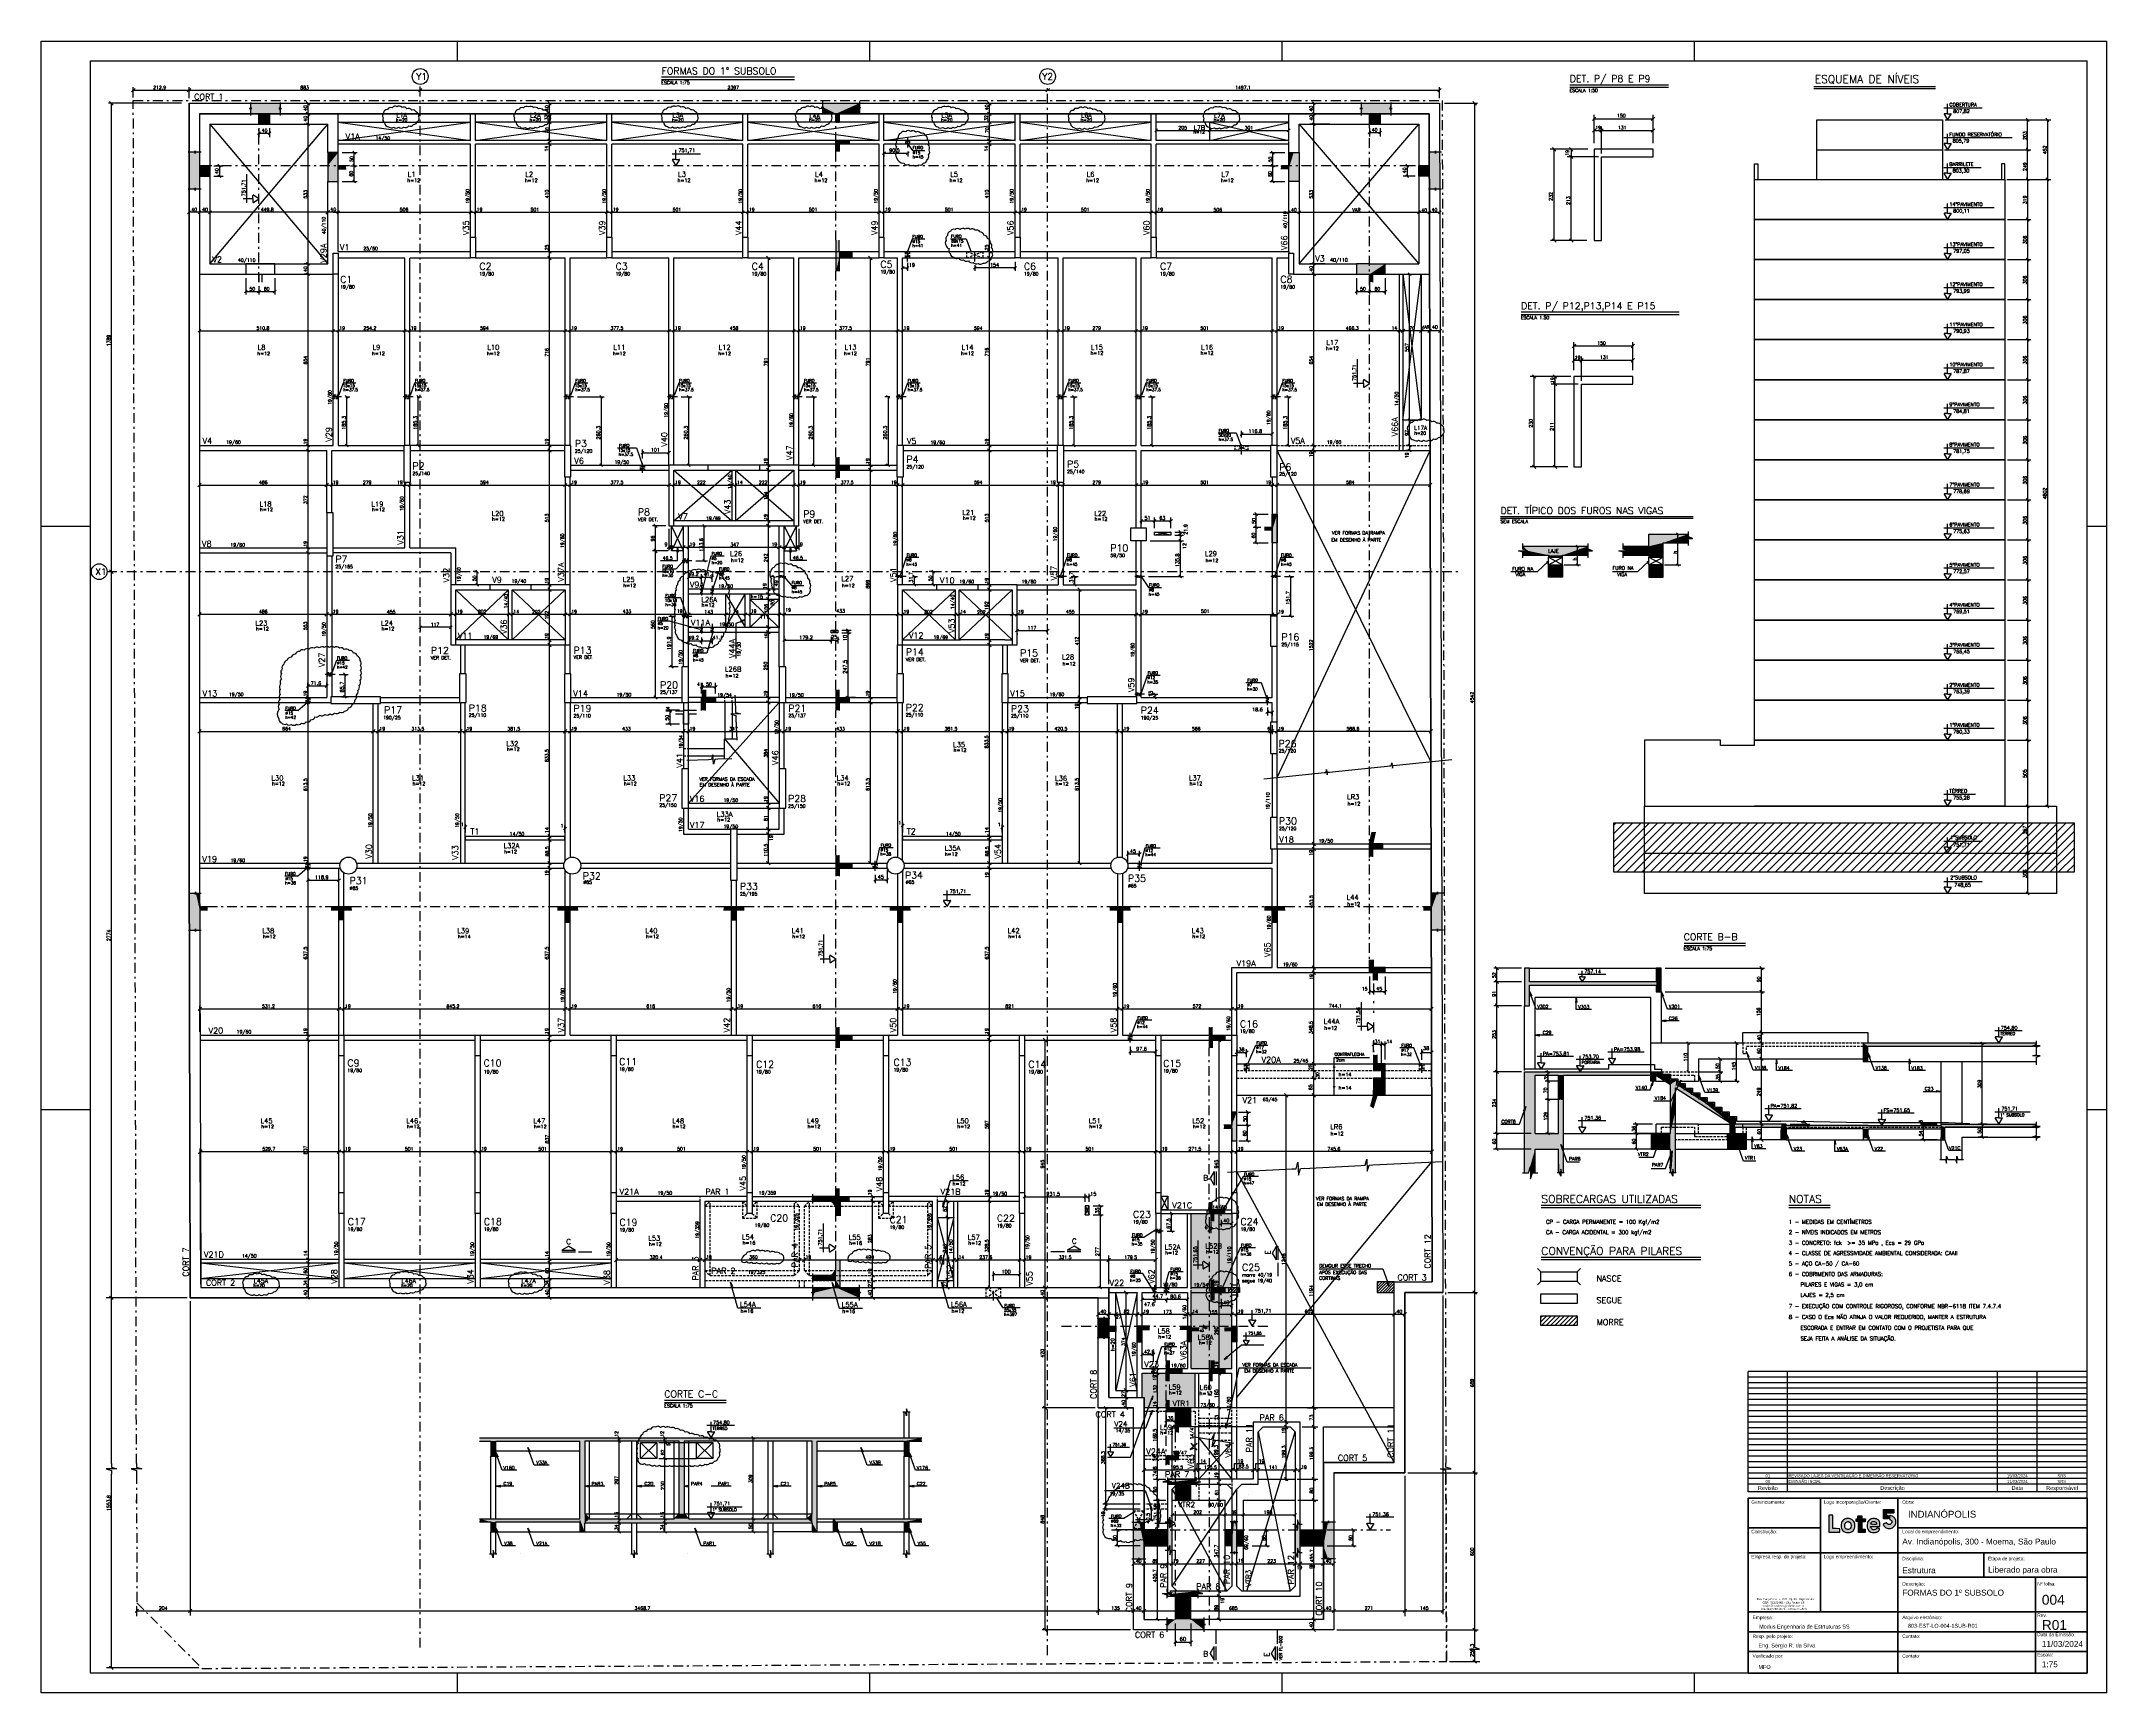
# Model space of a CAD drawing. Extents: x 0 to 7890, y 0 to 6308.
import ezdxf

# ---------------------------------------------------------------- set-up
doc = ezdxf.new("R2010")
doc.units = 0
doc.header["$LTSCALE"] = 75
doc.header["$MEASUREMENT"] = 0
for name, pattern in [('ESTILO_TQS_0003', [1, 0.5, -0.2, 0.1, -0.2]), ('ESTILO_TQS_0004', [2, 0.5, -0.4, 0.1, -0.4, 0.1, -0.5]), ('HIDDEN2', [0.1875, 0.125, -0.0625])]:
    doc.linetypes.add(name, pattern=pattern)
doc.layers.get('0').update_dxf_attribs({"color": 3, "linetype": 'CONTINUOUS'})
for name, color, linetype in [('1', 3, 'CONTINUOUS'), ('110', 113, 'CONTINUOUS'), ('111', 21, 'CONTINUOUS'), ('200', 1, 'HIDDEN2'), ('204', 1, 'ESTILO_TQS_0003'), ('205', 1, 'ESTILO_TQS_0004'), ('210', 3, 'HIDDEN2'), ('212', 3, 'CONTINUOUS'), ('213', 3, 'CONTINUOUS'), ('216', 3, 'CONTINUOUS'), ('220', 5, 'CONTINUOUS'), ('221', 1, 'CONTINUOUS'), ('222', 6, 'CONTINUOUS'), ('226', 4, 'CONTINUOUS'), ('228', 3, 'CONTINUOUS'), ('230', 3, 'CONTINUOUS'), ('231', 1, 'CONTINUOUS'), ('233', 6, 'CONTINUOUS'), ('238', 2, 'CONTINUOUS'), ('249', 1, 'CONTINUOUS'), ('250', 1, 'CONTINUOUS'), ('253', 253, 'CONTINUOUS')]:
    doc.layers.add(name, color=color, linetype=linetype)
for name, color, linetype, lineweight in [('A-DETL-THIN', 3, 'CONTINUOUS', 30), ('G-ANNO-TTLB', 6, 'CONTINUOUS', 50), ('G-ANO-TIT', 7, 'CONTINUOUS', 9)]:
    doc.layers.add(name, color=color, linetype=linetype, lineweight=lineweight)
doc.styles.add('Arial_12', font='arial.ttf', dxfattribs={"height": 0.001})
doc.styles.add('Arial_13', font='arial.ttf', dxfattribs={"height": 0.003})
doc.styles.add('Arial_14', font='arial.ttf', dxfattribs={"height": 0.00175})
doc.styles.add('Arial_15', font='arial.ttf', dxfattribs={"height": 0.005})
doc.styles.add('Arial_16', font='arial.ttf', dxfattribs={"height": 0.0035})
doc.styles.add('Arial_17', font='arial.ttf', dxfattribs={"height": 0.0015})
doc.styles.add('Arial_5', font='arial.ttf', dxfattribs={"height": 0.002})
doc.styles.get("Standard").update_dxf_attribs({"font": 'ROMANS.SHX'})

# ---------------------------------------------------------------- blocks, each defined once
blk = doc.blocks.new('lote 5')
at = {"linetype": 'Continuous', "true_color": 0xadddf7}
h = blk.add_hatch(color=141, dxfattribs=at)
h.dxf.hatch_style = 1
h.paths.add_polyline_path([(185, 54.9), (185, 64.9), (156, 64.9), (156, 37.6), (169.3, 37.6), (169.3, 47.6), (164.2, 47.6), (164.2, 54.9)])
at = {"linetype": 'Continuous', "true_color": 0x4554a5}
h = blk.add_hatch(color=175, dxfattribs=at)
h.dxf.hatch_style = 1
h.paths.add_polyline_path([(11, 48), (5.5, 48), (0, 48), (0, 24), (0, 0), (15.5, 0), (31, 0), (31, 5), (31, 9.9), (21.2, 10.2), (11.5, 10.5), (11.2, 29.2)])
h.paths.add_polyline_path([(37.9, 30.8, 0.084936), (35.7, 25.4, 0.054013), (35, 18.7, 0.076254), (36.3, 10.3, 0.121611), (40.1, 4, 0.121091), (46.3, 0.3, 0.075213), (54.8, -1, 0.079274), (63, 0.3, 0.122166), (69.1, 4.1, 0.119298), (72.7, 10.4, 0.073422), (74, 18.9, 0.079741), (72.7, 27.2, 0.113763), (68.8, 33.6, 0.115788), (62.6, 37.5, 0.084778), (54.5, 38.9, 0.027052), (52.7, 38.8, 0.016056), (50.6, 38.5, 0.016045), (48.4, 38.1, 0.026508), (46.7, 37.6, 0.076216), (41.6, 34.8, 0.092554)])
h.paths.add_polyline_path([(50.3, 28.9, -0.127794), (54.5, 30, -0.041315), (55.8, 29.9, -0.029052), (57.3, 29.6, -0.029465), (58.7, 29.1, -0.053017), (59.7, 28.5, -0.174394), (63.1, 23.7, -0.106368), (63.5, 16.8, -0.114375), (61, 10.6, -0.218011), (56.5, 8, -0.062111), (52.1, 8.1, -0.122868), (48.9, 9.4, -0.125878), (46.7, 12, -0.066941), (45.5, 16.1, -0.079418), (45.4, 21.4, -0.106796), (47.1, 25.9, -0.122388)], flags=16)
h = blk.add_hatch(color=175, dxfattribs=at)
h.dxf.hatch_style = 1
h.paths.add_polyline_path([(84.3, -0.7), (103.3, -0.9), (103.3, 8.9), (94.5, 8.9), (94.5, 29.5), (103.5, 29.6), (104.1, 38), (94, 38), (94, 46.6), (83.1, 46.6), (83.1, 38.2), (78, 38.2), (78, 30.3), (84.6, 30.3)])
h = blk.add_hatch(color=175, dxfattribs=at)
h.dxf.hatch_style = 1
h.paths.add_polyline_path([(145.5, 22.7, 0.038669), (145.1, 27.1, 0.075044), (144.1, 30.5, 0.076697), (142.1, 33.4, 0.042002), (138.8, 36.3, 0.103568), (135.5, 37.8, 0.038688), (130.4, 38.6, 0.038727), (125, 38.6, 0.069033), (120.7, 37.6, 0.076395), (115.6, 34.8, 0.090783), (111.9, 30.7, 0.083017), (109.8, 25.2, 0.053063), (109, 18.5, 0.077839), (110.3, 10.2, 0.118578), (114, 4.1, 0.119274), (120.1, 0.3, 0.079352), (128.2, -1, 0.034827), (133.1, -0.7, 0.056094), (137.1, 0.4, 0.06475), (140.3, 2.1, 0.070678), (142.9, 4.6, 0.05252), (144.5, 7.1, 0.188977), (144.6, 8.9, 0.203461), (143.5, 10.3, 0.061382), (140.9, 11.3, 0.028075), (138.8, 11.7, 0.097756), (137.4, 11.6, 0.099528), (136.2, 10.9, 0.029702), (134.7, 9.6, -0.083794), (132.4, 7.9, -0.077181), (129.6, 7.1, -0.07687), (126.7, 7.1, -0.082035), (123.9, 8, -0.102945), (122.4, 9.3, -0.031057), (120.6, 11.9, -0.025111), (119.1, 14.6, -0.415036), (119.6, 15.8, -0.001685), (123.4, 16, -0.005312), (127.7, 16.2, -0.003368), (132.6, 16.3), (145.5, 16.5)])
h.paths.add_polyline_path([(135.6, 22.8, -0.172618), (134.7, 22.3, -0.052233), (132.7, 22.1, -0.004945), (127.7, 22.2, -0.004965), (122.8, 22.4, -0.056436), (120.8, 22.8, -0.196706), (120, 23.4, -0.167259), (119.8, 24.5, -0.166753), (121.7, 28.2, -0.123934), (125.8, 30.5, -0.124843), (130.4, 30.6, -0.170256), (133.9, 28.4, -0.031108), (134.7, 27.2, -0.028485), (135.4, 25.9, -0.029637), (135.9, 24.7, -0.077582), (136, 23.8, -0.175193)], flags=16)
h.paths.add_polyline_path([(172.9, 37.6, 0.143338), (173.6, 36.6, 0.062298), (175, 35.7, -0.052748), (176, 35, -0.029639), (177.2, 34, -0.029212), (178.2, 32.9, -0.041879), (179, 31.7, -0.026096), (179.8, 30.1, -0.101625), (180, 29, -0.101625), (179.8, 27.9, -0.026095), (179, 26.2, -0.071265), (177, 23.6, -0.101562), (174.5, 22.1, -0.11176), (171.9, 21.7, -0.101333), (169.2, 22.4, -0.029919), (168, 23.1, -0.029589), (166.9, 23.9, -0.030964), (166.1, 24.8, -0.091595), (165.7, 25.5, 0.136181), (165.1, 26.2, 0.183723), (164.4, 26.4, 0.06924), (163, 26.1, 0.008384), (160.3, 25.1, 0.02358), (158.4, 24.3, 0.030227), (156.8, 23.3, 0.03105), (155.6, 22.4, 0.166559), (155.2, 21.7, 0.208588), (155.7, 19.5, 0.04086), (158.4, 16.3, 0.042098), (161.9, 13.3, 0.062387), (165.5, 11.4, 0.146494), (176.1, 10.6, 0.142355), (185.5, 15.8, 0.142493), (190.7, 25.1, 0.14685), (189.9, 35.7, 0.073862), (187.8, 39.5, 0.055813), (184.5, 43, 0.054226), (180.3, 45.7, 0.06006), (175.8, 47.4, 0.049988), (174.2, 47.6, 0.271112), (173.5, 47.2, 0.114882), (173.1, 46, 0.007003), (172.8, 42.4, 0.011174), (172.7, 39.1, 0.080533)])
at = {"linetype": 'Continuous'}
for p, q in [((156, 37.6), (156, 64.9)), ((156, 64.9), (185, 64.9)), ((185, 64.9), (185, 54.9)), ((78, 30.3), (78, 38.2)), ((78, 38.2), (83.1, 38.2)), ((84.6, 30.3), (78, 30.3)), ((83, 46.6), (94, 46.6)), ((83.1, 38.2), (83.1, 46.6)), ((84.3, -0.9), (84.6, 30.3)), ((94, 46.6), (94, 38)), ((94, 38), (104.1, 38)), ((103.5, 29.6), (94.5, 29.5)), ((94.5, 29.5), (94.5, 8.9)), ((94.5, 8.9), (103.3, 8.9)), ((103.3, 8.9), (103.3, -0.9)), ((104.1, 38), (103.5, 29.6)), ((169.3, 37.6), (156, 37.6)), ((164.2, 47.6), (164.2, 54.9)), ((164.2, 54.9), (185, 54.9)), ((169.3, 47.6), (164.2, 47.6)), ((169.3, 47.6), (169.3, 37.6)), ((103.3, -0.9), (84.3, -0.7))]:
    blk.add_line(p, q, dxfattribs=at)
blk.add_lwpolyline([(0, 24), (0, 0), (15.5, 0), (31, 0), (31, 5), (31, 9.9), (21.2, 10.2), (11.5, 10.5), (11.2, 29.2), (11, 48), (5.5, 48), (0, 48)], close=True)
for points in [[(46.7, 37.6, 0.076216), (41.6, 34.8, 0.092553), (37.9, 30.8, 0.084937), (35.7, 25.4, 0.054013), (35, 18.7, 0.076254), (36.3, 10.3, 0.12161), (40.1, 4, 0.121091), (46.3, 0.3, 0.075213), (54.8, -1, 0.079274), (63, 0.3, 0.122165), (69.1, 4.1, 0.119298), (72.7, 10.4, 0.073422), (74, 18.9, 0.079741), (72.7, 27.2, 0.113746), (68.8, 33.6, 0.115805), (62.6, 37.5, 0.084778), (54.5, 38.9, 0.027052), (52.7, 38.8, 0.016056), (50.6, 38.5, 0.016045), (48.4, 38.1, 0.026508)], [(59.7, 28.5, -0.174394), (63.1, 23.7, -0.106368), (63.5, 16.8, -0.114376), (61, 10.6, -0.218011), (56.5, 8, -0.062111), (52.1, 8.1, -0.122867), (48.9, 9.4, -0.125878), (46.7, 12, -0.066936), (45.5, 16.1, -0.079422), (45.4, 21.4, -0.106796), (47.1, 25.9, -0.122396), (50.3, 28.9, -0.127791), (54.5, 30, -0.041309), (55.8, 29.9, -0.029057), (57.3, 29.6, -0.02946), (58.7, 29.1, -0.053017)], [(120.7, 37.6, 0.076392), (115.6, 34.8, 0.090789), (111.9, 30.7, 0.083014), (109.8, 25.2, 0.053063), (109, 18.5, 0.077839), (110.3, 10.2, 0.118577), (114, 4.1, 0.119274), (120.1, 0.3, 0.079352), (128.2, -1, 0.034827), (133.1, -0.7, 0.056094), (137.1, 0.4, 0.06475), (140.3, 2.1, 0.070679), (142.9, 4.6, 0.052519), (144.5, 7.1, 0.188977), (144.6, 8.9, 0.203461), (143.5, 10.3, 0.061383), (140.9, 11.3, 0.028074), (138.8, 11.7, 0.097756), (137.4, 11.6, 0.099528), (136.2, 10.9, 0.029702), (134.7, 9.6, -0.083794), (132.4, 7.9, -0.077181), (129.6, 7.1, -0.076871), (126.7, 7.1, -0.082035), (123.9, 8, -0.102944), (122.4, 9.3, -0.031057), (120.6, 11.9, -0.025111), (119.1, 14.6, -0.317534), (119.3, 15.7, -0.184471), (119.8, 15.8, -0.00161), (123.4, 16, -0.005312), (127.7, 16.2, -0.003368), (132.6, 16.3), (145.5, 16.5), (145.5, 22.7, 0.038669), (145.1, 27.1, 0.075045), (144.1, 30.5, 0.076697), (142.1, 33.4, 0.042002), (138.8, 36.3, 0.103568), (135.5, 37.8, 0.038694), (130.4, 38.6, 0.038721), (125, 38.6, 0.069033)], [(133.9, 28.4, -0.031108), (134.7, 27.2, -0.028484), (135.4, 25.9, -0.029638), (135.9, 24.7, -0.077582), (136, 23.8, -0.175194), (135.6, 22.8, -0.172618), (134.7, 22.3, -0.052233), (132.7, 22.1, -0.004945), (127.7, 22.2, -0.004965), (122.8, 22.4, -0.056436), (120.8, 22.8, -0.196706), (120, 23.4, -0.167259), (119.8, 24.5, -0.166753), (121.7, 28.2, -0.123934), (125.8, 30.5, -0.124843), (130.4, 30.6, -0.170257)], [(172.8, 42.4, 0.011176), (172.7, 39.1, 0.080533), (172.9, 37.6, 0.143338), (173.6, 36.6, 0.062298), (175, 35.7, -0.052748), (176, 35, -0.029614), (177.2, 34, -0.029236), (178.2, 32.9, -0.041879), (179, 31.7, -0.026096), (179.8, 30.1, -0.101625), (180, 29, -0.101625), (179.8, 27.9, -0.026096), (179, 26.2, -0.071264), (177, 23.6, -0.101562), (174.5, 22.1, -0.11176), (171.9, 21.7, -0.101332), (169.2, 22.4, -0.029919), (168, 23.1, -0.029589), (166.9, 23.9, -0.030964), (166.1, 24.8, -0.091595), (165.7, 25.5, 0.136181), (165.1, 26.2, 0.183723), (164.4, 26.4, 0.06924), (163, 26.1, 0.008384), (160.3, 25.1, 0.023581), (158.4, 24.3, 0.030227), (156.8, 23.3, 0.03105), (155.6, 22.4, 0.166559), (155.2, 21.7, 0.208588), (155.7, 19.5, 0.04086), (158.4, 16.3, 0.042098), (161.9, 13.3, 0.062386), (165.5, 11.4, 0.146494), (176.1, 10.6, 0.142355), (185.5, 15.8, 0.142493), (190.7, 25.1, 0.14685), (189.9, 35.7, 0.073863), (187.8, 39.5, 0.055813), (184.5, 43, 0.054226), (180.3, 45.7, 0.06006), (175.8, 47.4, 0.049987), (174.2, 47.6, 0.271111), (173.5, 47.2, 0.114883), (173.1, 46, 0.007002)]]:
    blk.add_lwpolyline(points, format="xyb", close=True)
blk = doc.blocks.new('LINCOR', base_point=(1375407.232582, 453114.358858))
blk.add_lwpolyline([(1375407.232582, 453114.358858), (1375407.565916, 453114.358858), (1375407.732582, 453114.858858), (1375407.732582, 453113.858858), (1375407.899249, 453114.358858), (1375408.232582, 453114.358858)])
blk = doc.blocks.new('_H4E26883C6B-000')
for p, q in [((2139.314764, -3153.379493), (2151.660645, -3141.033612)), ((2139.314764, -3142.772891), (2141.054043, -3141.033612)), ((2143.267247, -3160.033612), (2162.267247, -3141.033612)), ((2153.873848, -3160.033612), (2172.873848, -3141.033612)), ((2164.48045, -3160.033612), (2179.314764, -3145.199298)), ((2175.087052, -3160.033612), (2179.314764, -3155.8059))]:
    blk.add_line(p, q)
blk = doc.blocks.new('_HEB62A6EED5-000', base_point=(552002.934611, 100000.091476))
for p, q in [((555593.605919, 98531.413764), (555761.995968, 98699.803813)), ((555593.605919, 98563.23357), (555730.176163, 98699.803813)), ((555593.605919, 98595.053375), (555698.356357, 98699.803813)), ((555593.605919, 98626.87318), (555666.536552, 98699.803813)), ((555593.605919, 98658.692985), (555634.716747, 98699.803813)), ((555593.605919, 98690.51279), (555602.896942, 98699.803813)), ((555604.92028, 98510.90832), (555793.815773, 98699.803813)), ((555636.740085, 98510.90832), (555825.635578, 98699.803813)), ((555668.55989, 98510.90832), (555857.455383, 98699.803813)), ((555700.379695, 98510.90832), (555889.275188, 98699.803813)), ((555732.1995, 98510.90832), (555921.094994, 98699.803813)), ((555764.019305, 98510.90832), (555952.914799, 98699.803813)), ((555795.83911, 98510.90832), (555984.734604, 98699.803813)), ((555827.658916, 98510.90832), (556016.554409, 98699.803813)), ((555859.478721, 98510.90832), (556048.374214, 98699.803813)), ((555891.298526, 98510.90832), (556080.194019, 98699.803813)), ((555923.118331, 98510.90832), (556112.013824, 98699.803813)), ((555954.938136, 98510.90832), (556143.83363, 98699.803813)), ((555986.757941, 98510.90832), (556175.653435, 98699.803813)), ((556018.577747, 98510.90832), (556207.47324, 98699.803813)), ((556050.397552, 98510.90832), (556239.293045, 98699.803813)), ((556082.217357, 98510.90832), (556271.11285, 98699.803813)), ((556114.037162, 98510.90832), (556302.932655, 98699.803813)), ((556145.856967, 98510.90832), (556334.752461, 98699.803813)), ((556177.676772, 98510.90832), (556366.572266, 98699.803813)), ((556209.496577, 98510.90832), (556398.392071, 98699.803813)), ((556241.316383, 98510.90832), (556430.211876, 98699.803813)), ((556273.136188, 98510.90832), (556462.031681, 98699.803813)), ((556304.955993, 98510.90832), (556493.851486, 98699.803813)), ((556336.775798, 98510.90832), (556525.671291, 98699.803813)), ((556368.595603, 98510.90832), (556557.491097, 98699.803813)), ((556400.415408, 98510.90832), (556589.310902, 98699.803813)), ((556432.235214, 98510.90832), (556621.130707, 98699.803813)), ((556464.055019, 98510.90832), (556652.950512, 98699.803813)), ((556495.874824, 98510.90832), (556684.770317, 98699.803813)), ((556527.694629, 98510.90832), (556716.590122, 98699.803813)), ((556559.514434, 98510.90832), (556748.409928, 98699.803813)), ((556591.334239, 98510.90832), (556780.229733, 98699.803813)), ((556623.154044, 98510.90832), (556812.049538, 98699.803813)), ((556654.97385, 98510.90832), (556843.869343, 98699.803813)), ((556686.793655, 98510.90832), (556875.689148, 98699.803813)), ((556718.61346, 98510.90832), (556907.508953, 98699.803813)), ((556750.433265, 98510.90832), (556939.328758, 98699.803813)), ((556782.25307, 98510.90832), (556971.148564, 98699.803813)), ((556814.072875, 98510.90832), (557002.968369, 98699.803813)), ((556845.892681, 98510.90832), (557034.788174, 98699.803813)), ((556877.712486, 98510.90832), (557066.607979, 98699.803813)), ((556909.532291, 98510.90832), (557098.427784, 98699.803813)), ((556941.352096, 98510.90832), (557130.247589, 98699.803813)), ((556973.171901, 98510.90832), (557162.067395, 98699.803813)), ((557004.991706, 98510.90832), (557193.8872, 98699.803813)), ((557036.811511, 98510.90832), (557225.707005, 98699.803813)), ((557068.631317, 98510.90832), (557257.52681, 98699.803813)), ((557100.451122, 98510.90832), (557289.346615, 98699.803813)), ((557132.270927, 98510.90832), (557321.16642, 98699.803813)), ((557164.090732, 98510.90832), (557351.65959, 98698.477177)), ((557195.910537, 98510.90832), (557351.65959, 98666.657372)), ((557227.730342, 98510.90832), (557351.65959, 98634.837567)), ((557259.550148, 98510.90832), (557351.65959, 98603.017762)), ((557291.369953, 98510.90832), (557351.65959, 98571.197957)), ((557323.189758, 98510.90832), (557351.65959, 98539.378152))]:
    blk.add_line(p, q)
blk = doc.blocks.new('_HFC2A26E8A7-000')
for p, q in [((2705.801091, -3159.649659), (2745.417166, -3120.033584)), ((2705.801091, -3149.043057), (2734.810564, -3120.033584)), ((2705.801091, -3138.436456), (2724.203963, -3120.033584)), ((2705.801091, -3127.829854), (2713.597361, -3120.033584)), ((2716.023768, -3160.033584), (2756.023768, -3120.033584)), ((2726.630369, -3160.033584), (2766.630369, -3120.033584)), ((2737.236971, -3160.033584), (2770.805826, -3126.46473)), ((2747.843573, -3160.033584), (2770.813628, -3137.063528)), ((2758.450175, -3160.033584), (2770.821431, -3147.662327)), ((2769.056776, -3160.033584), (2770.829234, -3158.261126))]:
    blk.add_line(p, q)
blk = doc.blocks.new('FERCOR')
blk.add_circle((0, 0), 1)

msp = doc.modelspace()

# ---------------------------------------------------------------- linework, layer by layer
for p, q in [((0, 6307.500183), (7889.999359, 6307.500183)), ((0, 0), (0, 6307.500183)), ((1589.999817, 6232.500183), (1589.999817, 6307.500183)), ((3164.999771, 6232.500183), (3164.999771, 6307.500183)), ((4739.999726, 6232.500183), (4739.999726, 6307.500183)), ((6314.999542, 6232.500183), (6314.999542, 6307.500183)), ((6314.999542, 6232.500183), (6314.999542, 6307.500183)), ((6314.999542, 6232.500183), (6314.999542, 6307.500183)), ((7889.999359, 0), (7889.999359, 6307.500183)), ((7889.999359, 6232.500183), (7889.999359, 6307.500183)), ((7889.999359, 6232.500183), (7889.999359, 6307.500183)), ((7889.999359, 6232.500183), (7889.999359, 6307.500183)), ((7889.999359, 6232.500183), (7889.999359, 6307.500183)), ((7889.999359, 6232.500183), (7889.999359, 6307.500183)), ((7889.999359, 6232.500183), (7889.999359, 6307.500183)), ((0, 4455.000183), (187.5, 4455.000183)), ((7814.999359, 4455.000183), (7889.999359, 4455.000183)), ((0, 2227.500051), (187.5, 2227.500051)), ((7814.999359, 2227.500051), (7889.999359, 2227.500051)), ((4487.651143, 1990.658414), (4487.651143, 1938.697477)), ((4487.651143, 1927.617398), (4487.651143, 1875.656461)), ((1988.696318, 1683.324216), (2040.657256, 1683.324216)), ((2051.737334, 1683.324216), (2103.698271, 1683.324216)), ((3908.275719, 1683.324216), (3856.314781, 1683.324216)), ((3971.316735, 1683.324216), (3919.355797, 1683.324216)), ((4487.651143, 186.920678), (4487.651143, 238.881615)), ((4487.651143, 123.879662), (4487.651143, 175.8406)), ((7889.999359, 0), (0, 0)), ((1589.999817, 0), (1589.999817, 75)), ((3164.999771, 0), (3164.999771, 75)), ((4739.999726, 0), (4739.999726, 75))]:
    msp.add_line(p, q)
msp.add_lwpolyline([(6314.998444, 0), (6314.998444, 75)])
at = {"layer": '1'}
for p, q in [((1134.126972, 5504.856496), (1134.126972, 6030.843575)), ((1134.126972, 5998.856496), (1640.126972, 5998.856496)), ((1640.126972, 5928.856496), (1640.126972, 6030.84376)), ((1659.126972, 5928.856496), (1659.126972, 6030.843575)), ((2160.126972, 5998.856496), (1659.126972, 5998.856496)), ((2160.126972, 5928.856496), (2160.126972, 6030.84376)), ((2179.126972, 5928.856496), (2179.126972, 6030.843576)), ((2680.126972, 5998.856496), (2179.126972, 5998.856496)), ((2680.126972, 5928.856496), (2680.126972, 6030.843761)), ((2699.126972, 5928.856496), (2699.126972, 6030.843576)), ((3200.126972, 5998.856496), (2699.126972, 5998.856496)), ((3200.126972, 5928.856496), (3200.126972, 6030.843761)), ((3219.126972, 5928.856496), (3219.126972, 6030.843761)), ((3720.126972, 5998.856496), (3219.126972, 5998.856496)), ((3720.126972, 5928.856496), (3720.126972, 6030.843762)), ((3739.126972, 5928.856496), (3739.126972, 6030.843577)), ((4240.126972, 5998.856496), (3739.126972, 5998.856496)), ((4240.126972, 5928.856496), (4240.126972, 6030.843762)), ((4259.126972, 5928.856496), (4259.126972, 6030.843577)), ((4765.126972, 5998.856496), (4259.126972, 5998.856496)), ((4464.126972, 5928.856496), (4464.126972, 5998.856496)), ((4765.126972, 5928.856496), (4765.126972, 6030.843763)), ((644.279914, 5990.843759), (644.279914, 5457.856463)), ((644.279914, 5990.843759), (1094.126972, 5990.843759)), ((1094.126972, 5882.33505), (1094.126972, 5990.843759)), ((1640.126972, 5928.856496), (1134.126972, 5928.856496)), ((2160.126972, 5928.856496), (1659.126972, 5928.856496)), ((2680.126972, 5928.856496), (2179.126972, 5928.856496)), ((3200.126972, 5928.856496), (2699.126972, 5928.856496)), ((3720.126972, 5928.856496), (3219.126972, 5928.856496)), ((4240.126972, 5928.856496), (3739.126972, 5928.856496)), ((4765.126972, 5928.856496), (4259.126972, 5928.856496)), ((4464.126972, 5928.856496), (4464.126972, 5928.856496)), ((4805.126972, 5882.33505), (4805.126972, 5990.843763)), ((4805.126972, 5990.843763), (5262.715945, 5990.843763)), ((5262.715985, 5990.843763), (5262.715985, 5457.853756)), ((1640.126972, 5914.856496), (1134.126972, 5914.856496)), ((1640.126972, 5559.856496), (1640.126972, 5914.856496)), ((2160.126972, 5914.856496), (1659.126972, 5914.856496)), ((1659.126972, 5559.856496), (1659.126972, 5914.856496)), ((2160.126972, 5559.856496), (2160.126972, 5914.856496)), ((2680.126972, 5914.856496), (2179.126972, 5914.856496)), ((2179.126972, 5559.856496), (2179.126972, 5914.856496)), ((2680.126972, 5559.856496), (2680.126972, 5914.856496)), ((3200.126972, 5914.856496), (2699.126972, 5914.856496)), ((2699.126972, 5559.856496), (2699.126972, 5914.856496)), ((2699.126972, 5559.856496), (2699.126972, 5914.856496)), ((3200.126972, 5559.856496), (3200.126972, 5914.856496)), ((3720.126972, 5914.856496), (3219.126972, 5914.856496)), ((3219.126972, 5559.856496), (3219.126972, 5914.856496)), ((3720.126972, 5559.856496), (3720.126972, 5914.856496)), ((4240.126972, 5914.856496), (3739.126972, 5914.856496)), ((3739.126972, 5559.856496), (3739.126972, 5914.856496)), ((4240.126972, 5559.856496), (4240.126972, 5914.856496)), ((4765.126972, 5914.856496), (4259.126972, 5914.856496)), ((4259.126972, 5559.856496), (4259.126972, 5914.856496)), ((4765.126972, 5504.856617), (4765.126972, 5914.856496)), ((1094.126972, 5670.517759), (1094.080014, 5772.33505)), ((4805.126972, 5772.33505), (4805.126972, 5621.172885)), ((1094.126972, 5457.856463), (1094.126972, 5683.829839)), ((4805.126972, 5645.517759), (4805.126972, 5457.853756)), ((644.279914, 5457.856463), (1094.126972, 5457.856463)), ((1134.126972, 5504.856496), (1640.126972, 5504.856496)), ((1134.126972, 5479.856496), (1388.279911, 5479.856496)), ((1388.279911, 4763.85939), (1388.279911, 5479.779734)), ((1407.279911, 5479.856496), (1640.126972, 5479.856496)), ((1407.279911, 4763.856496), (1407.279911, 5479.779734)), ((1659.126972, 5504.856496), (2160.126972, 5504.856428)), ((1659.126972, 5479.856496), (2001.279911, 5479.856496)), ((2001.279911, 4763.856496), (2001.279911, 5479.856496)), ((2020.279911, 5479.856496), (2160.126972, 5479.856496)), ((2020.279911, 4763.856496), (2020.279911, 5479.856496)), ((2179.126972, 5504.856427), (2680.126972, 5504.856358)), ((2179.126972, 5479.856496), (2397.77991, 5479.856496)), ((2397.77991, 4688.854198), (2397.77991, 5479.856496)), ((2416.77991, 4688.854198), (2416.77991, 5479.856496)), ((2416.77991, 5479.856496), (2680.126972, 5479.856496)), ((2699.126972, 5504.856357), (3200.126972, 5504.856288)), ((2699.126972, 5479.856496), (2874.779923, 5479.856496)), ((2874.779923, 4688.854198), (2874.779923, 5479.856496)), ((2893.779923, 4688.854198), (2893.779923, 5479.856496)), ((2893.779923, 5479.856496), (3200.126972, 5479.856496)), ((3219.126972, 5504.856286), (3720.126972, 5504.856218)), ((3219.126972, 5479.856496), (3271.279909, 5479.856496)), ((3271.279909, 4763.85939), (3271.279909, 5479.856496)), ((3290.279909, 4763.85939), (3290.279909, 5479.856496)), ((3290.279909, 5479.856496), (3720.126972, 5479.856496)), ((3739.126972, 5504.856847), (4240.126972, 5504.856734)), ((3739.126972, 5479.856496), (3884.280138, 5479.856496)), ((3884.280138, 4763.856496), (3884.280138, 5479.856496)), ((3903.280138, 5479.856496), (4182.279923, 5479.856496)), ((3903.280138, 4763.856496), (3903.280138, 5479.856496)), ((4182.279923, 4763.856496), (4182.279923, 5479.856496)), ((4201.279923, 4763.856496), (4201.279923, 5479.856496)), ((4201.279923, 5479.856496), (4240.126972, 5479.856496)), ((4259.126972, 5504.856732), (4765.126972, 5504.856617)), ((4259.126972, 5479.856496), (4702.279923, 5479.856496)), ((4702.279923, 4763.85939), (4702.279923, 5479.856496)), ((4721.279923, 4763.85939), (4721.279923, 5479.856496)), ((4721.279923, 5479.856496), (4765.126972, 5479.856496)), ((4805.126972, 5457.853756), (5024.255435, 5457.853756)), ((5134.255435, 5457.853756), (5262.715985, 5457.853756)), ((604.279914, 5417.856496), (1115.126972, 5417.856496)), ((1115.126972, 4763.856496), (1115.126972, 5417.856496)), ((1134.126972, 5417.856496), (1134.126972, 4763.856496)), ((4784.126972, 5417.856496), (5303.154643, 5417.856496)), ((5187.626972, 5417.856496), (5187.626972, 4744.856496)), ((5201.626972, 5417.856496), (5201.626972, 4744.856496)), ((5271.626972, 5417.856496), (5271.626972, 4860.856496)), ((5271.626972, 4860.856496), (5201.626972, 4860.856496)), ((604.279914, 4763.856496), (1115.126972, 4763.856496)), ((604.279914, 4744.856496), (1090.279924, 4744.856496)), ((1090.279924, 4506.856496), (1090.279924, 4744.856496)), ((1109.279924, 4506.856496), (1109.279924, 4744.856496)), ((1109.279924, 4744.856496), (1385.279911, 4744.856496)), ((1134.126972, 4763.856496), (1385.279911, 4763.856496)), ((1410.279911, 4744.856496), (1998.279911, 4744.856496)), ((3906.280138, 4763.856496), (4182.279923, 4763.856496)), ((4182.279923, 4449.356496), (4182.279923, 4744.856496)), ((4201.279923, 4763.856496), (4696.279923, 4763.856496)), ((4201.279923, 4744.856496), (4696.279923, 4744.856496)), ((4201.279923, 4449.356496), (4201.279923, 4744.856496)), ((4721.279923, 4744.856496), (5304.965551, 4744.856496)), ((2023.279911, 4688.854198), (2397.77991, 4688.854198)), ((2023.279911, 4669.854198), (2397.77991, 4669.854198)), ((2638.77991, 4475.854198), (2638.77991, 4669.854198)), ((2652.779916, 4475.8542), (2652.779916, 4669.854198)), ((2893.779923, 4688.854198), (3268.279909, 4688.854198)), ((2893.779923, 4669.854198), (3268.279909, 4669.854198)), ((1388.279911, 4372.754805), (1388.279911, 4623.85939)), ((1407.279911, 4372.754805), (1407.279911, 4623.85939)), ((3271.279909, 4231.856179), (3271.279909, 4643.85939)), ((3290.279909, 4231.856179), (3290.279909, 4643.85939)), ((3884.280138, 4623.856496), (3884.280138, 4231.856179)), ((3903.280138, 4623.856496), (3903.280138, 4231.856179)), ((2416.77991, 4456.854198), (2453.279909, 4456.854198)), ((2453.279909, 3918.854479), (2453.279909, 4456.854198)), ((2472.279909, 3918.854479), (2472.279909, 4456.854198)), ((2819.27991, 3918.854479), (2819.27991, 4456.854198)), ((2838.27991, 3918.854479), (2838.27991, 4456.854198)), ((604.279915, 4372.856496), (1090.279924, 4372.856496)), ((604.279915, 4353.856496), (1090.279924, 4353.856496)), ((1090.279924, 4341.85939), (1090.279924, 3800.854479)), ((1109.279924, 4341.856496), (1109.279924, 3803.854479)), ((1115.279924, 4372.856496), (1388.279911, 4372.856496)), ((1564.279911, 4353.856496), (1115.279924, 4353.856496)), ((1407.279911, 4372.856496), (1583.279911, 4372.856496)), ((4182.279909, 4231.856179), (4182.279909, 4399.356496)), ((4201.279909, 3800.854479), (4201.279909, 4399.356496)), ((5757.632666, 4307.330933), (5757.632666, 4337.330933)), ((5811.632666, 4307.330933), (5811.632666, 4337.330933)), ((6141.058082, 4307.330933), (6141.058082, 4337.330933)), ((6195.058082, 4307.330933), (6195.058082, 4337.330933)), ((1714.279911, 4212.856179), (1785.279924, 4212.856179)), ((1785.279924, 4020.856179), (1785.279924, 4212.856179)), ((1799.27993, 4020.856179), (1799.27993, 4212.856179)), ((2819.27991, 4214.853642), (2472.279909, 4214.853642)), ((2819.27991, 4195.853642), (2472.279909, 4195.853642)), ((2615.27991, 4069.850749), (2615.27991, 4195.853642)), ((2689.27991, 4069.850749), (2689.27991, 4195.853642)), ((2708.27991, 4069.850749), (2708.27991, 4195.853642)), ((3421.279923, 4212.856179), (3492.279923, 4212.856179)), ((3492.279923, 4020.856179), (3492.279923, 4212.856179)), ((3506.279923, 4020.856179), (3506.279923, 4212.856179)), ((3727.279909, 4231.856179), (3884.280138, 4231.856179)), ((3727.279909, 4212.856179), (4182.279909, 4212.856179)), ((3903.280138, 4231.856179), (4182.279909, 4231.856179)), ((4182.279909, 3803.854479), (4182.279909, 4212.856179)), ((2819.27991, 4175.853642), (2708.27991, 4175.853642)), ((2472.279909, 4069.850749), (2819.27991, 4069.850749)), ((2472.279909, 4050.850749), (2819.27991, 4050.850749)), ((1583.279911, 4001.856179), (1600.779911, 4001.856179)), ((3271.279909, 3891.856496), (3271.279909, 4001.856179)), ((3290.279909, 4020.856179), (3511.434536, 4020.856179)), ((3681.279909, 4020.856179), (3708.279909, 4020.856179)), ((3690.779909, 4001.856179), (3708.279909, 4001.856179)), ((4702.279909, 3800.854479), (4702.279909, 3996.856498)), ((604.279915, 3800.854479), (1090.279924, 3800.854479)), ((1296.279914, 3800.854479), (1597.779911, 3800.854479)), ((2023.279911, 3800.854479), (2447.279909, 3800.854479)), ((2819.27991, 3800.854479), (2472.279909, 3800.854479)), ((2844.27991, 3800.854479), (3268.279909, 3800.854479)), ((3693.779909, 3800.854479), (3995.279906, 3800.854479)), ((4201.279909, 3800.854479), (4702.279909, 3800.854479)), ((604.279915, 3781.854479), (1106.279914, 3781.854479)), ((1268.279682, 3168.356496), (1268.279682, 3778.856496)), ((1287.279682, 3168.356496), (1287.279682, 3778.856496)), ((1296.279914, 3781.854479), (1597.779911, 3781.854479)), ((1600.779911, 3781.854479), (1600.779911, 3168.356496)), ((1619.779911, 3266.856179), (1619.779911, 3781.854479)), ((2001.279911, 3266.856179), (2001.279911, 3781.854479)), ((2020.279911, 3781.854479), (2020.279911, 3190.340221)), ((2023.279911, 3781.854479), (2447.279909, 3781.854479)), ((2819.27991, 3781.854479), (2472.279909, 3781.854479)), ((2844.27991, 3781.854479), (3268.279909, 3781.854479)), ((3271.279909, 3781.856496), (3271.279909, 3190.254029)), ((3290.279909, 3266.856179), (3290.279909, 3781.856496)), ((3671.779909, 3266.856179), (3671.779909, 3781.854479)), ((3690.779909, 3781.854479), (3690.779909, 3168.356496)), ((3693.779909, 3781.854479), (3995.279906, 3781.854479)), ((4111.280138, 3190.593749), (4111.280138, 3778.854479)), ((4130.280138, 3189.059882), (4130.280138, 3778.854479)), ((4185.279906, 3781.854479), (4702.279909, 3781.854479)), ((4702.279909, 3706.859391), (4702.279909, 3781.854479)), ((2472.279911, 3397.859426), (2819.279908, 3397.859426)), ((2472.279911, 3378.859426), (2819.27992, 3378.859426)), ((2472.279911, 3297.856534), (2472.279911, 3378.859426)), ((2819.279908, 3297.856533), (2819.279908, 3378.859426)), ((1619.779911, 3168.356496), (1619.779911, 3266.856179)), ((1620.779911, 3270.889478), (2000.279911, 3270.889478)), ((1620.779911, 3256.889478), (1620.779911, 3270.889478)), ((1620.779911, 3256.889478), (2000.279911, 3256.889478)), ((2000.279911, 3256.889478), (2000.279911, 3270.889478)), ((2001.279911, 3176.943869), (2001.279911, 3279.507331)), ((2453.279911, 3278.856533), (2633.27991, 3278.856533)), ((2472.279911, 3297.856533), (2633.27991, 3297.856533)), ((2658.27991, 3297.856533), (2819.279908, 3297.856533)), ((2658.27991, 3278.856533), (2838.27992, 3278.856533)), ((3290.279909, 3176.946549), (3290.279909, 3266.856179)), ((3291.279909, 3270.889478), (3670.779909, 3270.889478)), ((3291.279909, 3256.889478), (3291.279909, 3270.889478)), ((3291.279909, 3256.889478), (3670.779909, 3256.889478)), ((3670.779909, 3256.889478), (3670.779909, 3270.889478)), ((3671.779909, 3168.356496), (3671.779909, 3266.856179)), ((4721.279918, 3241.859413), (5309.010299, 3241.859413)), ((604.428102, 3168.356496), (1142.219732, 3168.356496)), ((1204.340873, 3168.356496), (1997.221274, 3168.356496)), ((2059.342445, 3168.356496), (2633.27991, 3168.356496)), ((2658.27991, 3168.356496), (3232.34334, 3168.356496)), ((3294.36045, 3168.356496), (4087.199369, 3168.356496)), ((4149.36045, 3168.356496), (4702.279918, 3168.356496)), ((4702.279918, 3168.356496), (4702.279918, 3222.859413)), ((4721.279918, 3222.859413), (4721.279918, 2769.356497)), ((4721.279918, 3222.859413), (5309.060939, 3222.859413)), ((604.479712, 3149.356496), (1142.222099, 3149.356496)), ((1137.094674, 2511.856336), (1137.094674, 3149.356335)), ((1156.094674, 2511.856497), (1156.094674, 3131.293004)), ((1204.34149, 3149.356496), (1997.216331, 3149.356496)), ((2001.279911, 2511.856497), (2001.279911, 3140.770172)), ((2020.279911, 2511.856497), (2020.279911, 3127.552792)), ((2059.340605, 3149.356496), (2633.27991, 3149.356496)), ((2636.27991, 2511.856478), (2636.27991, 3102.856533)), ((2655.27991, 2511.856485), (2655.27991, 3102.856533)), ((2658.27991, 3149.356496), (3232.391369, 3149.356496)), ((3271.279909, 3127.356496), (3271.279909, 2511.856507)), ((3290.279909, 3140.766443), (3290.279909, 2511.856507)), ((3294.36045, 3149.356496), (4087.199369, 3149.356496)), ((4111.280138, 3127.119243), (4111.280138, 2511.85645)), ((4130.280138, 3128.65311), (4130.280138, 2511.856457)), ((4149.36045, 3149.356496), (4702.279918, 3149.356496)), ((4702.279918, 2769.356497), (4702.279918, 3149.356496)), ((4547.493691, 2511.856498), (4547.493691, 2769.356497)), ((4547.493691, 2769.356497), (4702.279918, 2769.356497)), ((4721.279918, 2769.356497), (5310.281224, 2769.356497)), ((4566.493691, 2511.856496), (4566.493691, 2750.356497)), ((4566.493691, 2750.356497), (4752.298991, 2750.356497)), ((4721.279918, 2750.356497), (5310.281224, 2750.356497)), ((5666.573868, 2376.02794), (5666.573868, 2624.02794)), ((5706.573868, 2382.02794), (5706.573868, 2655.027947)), ((6148.33087, 2376.02794), (6148.33087, 2655.027947)), ((6188.330675, 2677.02794), (6188.330675, 2481.02794)), ((606.211359, 2511.856497), (1137.094674, 2511.856497)), ((606.262969, 2492.856497), (1137.094674, 2492.856336)), ((1156.060042, 2492.856497), (1657.094674, 2492.856497)), ((1156.094674, 2511.856497), (1657.094674, 2511.856497)), ((1676.094674, 2511.856497), (2001.279911, 2511.856497)), ((1676.094674, 2492.856497), (2177.094674, 2492.856497)), ((2020.279911, 2511.856496), (2177.094674, 2511.856496)), ((2196.094674, 2511.856496), (2697.094674, 2511.856496)), ((2196.094674, 2492.856501), (2697.094674, 2492.856501)), ((2716.094674, 2511.856336), (3217.094674, 2511.856496)), ((2716.094674, 2492.856336), (3217.094674, 2492.856336)), ((3236.093704, 2492.856336), (3737.094674, 2492.856336)), ((3236.094674, 2511.856496), (3271.279909, 2511.856507)), ((3290.279909, 2511.856507), (3737.094674, 2511.856496)), ((3756.093704, 2511.856336), (4111.280138, 2511.85645)), ((3756.093704, 2492.856336), (4257.094674, 2492.856336)), ((4130.280138, 2511.856457), (4257.094674, 2511.856497)), ((4276.094674, 2511.856496), (4547.493691, 2511.856498)), ((4276.094674, 2492.856336), (4547.493691, 2492.856336)), ((1137.094674, 1910.859265), (1137.094674, 2431.856497)), ((1156.094674, 2431.856497), (1156.094674, 1910.859265)), ((1657.094674, 1910.859283), (1657.094674, 2431.856496)), ((1676.094674, 2431.856496), (1676.094674, 1910.859283)), ((2177.094674, 1910.859301), (2177.094674, 2431.856372)), ((2196.094674, 2431.856496), (2196.094674, 1910.859301)), ((2697.094674, 1910.859079), (2697.094674, 2431.856496)), ((2716.094674, 2431.856496), (2716.094674, 1910.859079)), ((3217.094674, 1910.859097), (3217.094674, 2431.856496)), ((3236.094674, 2431.856496), (3236.094674, 1910.859097)), ((3737.094674, 1910.859354), (3737.094674, 2431.856425)), ((3756.094674, 2431.856425), (3756.094674, 1910.859354)), ((4257.094674, 1910.859446), (4257.094674, 2431.856496)), ((4276.094674, 2431.856496), (4276.094674, 1910.859446)), ((4547.594674, 1910.859425), (4547.594674, 2431.856496)), ((4566.594674, 1910.859425), (4566.594674, 2431.856496)), ((4566.594674, 2401.856496), (5311.593085, 2401.856496)), ((7257.57384, 2172.02794), (7257.57384, 2411.02794)), ((7337.57384, 2172.02794), (7337.57384, 2411.02794)), ((4566.594674, 2281.820586), (5311.593085, 2281.820586)), ((5814.575298, 2136.02794), (6182.252953, 2136.02794)), ((6331.052953, 2172.02794), (6169.330675, 2172.02794)), ((6169.330675, 2136.02794), (6169.330675, 2172.02794)), ((6242.252953, 2136.02794), (6441.552953, 2136.02794)), ((6331.052953, 2172.02794), (6451.323868, 2172.02794)), ((6169.330675, 2076.02794), (5814.575298, 2076.02794)), ((6242.252953, 2076.02794), (6441.552953, 2076.02794)), ((6646.57384, 2112.02794), (6514.552953, 2112.02794)), ((7257.57384, 2035.921037), (7257.57384, 2122.02794)), ((7337.57384, 2035.921037), (7337.57384, 2122.02794)), ((2716.143591, 1895.817704), (3217.094674, 1895.817704)), ((1137.094674, 1830.859265), (1137.094674, 1547.820425)), ((1156.094674, 1830.859265), (1156.094674, 1547.820425)), ((1657.094674, 1830.859283), (1657.094674, 1547.820442)), ((1676.094674, 1830.859283), (1676.094674, 1547.820442)), ((2177.094674, 1830.859426), (2177.094674, 1547.82046)), ((2196.094674, 1876.817704), (2516.493691, 1876.817704)), ((2196.094674, 1830.859426), (2196.094674, 1547.82046)), ((2516.493691, 1549.621546), (2516.493691, 1876.817704)), ((2535.493691, 1549.599627), (2535.493691, 1876.817704)), ((2535.493691, 1876.817704), (2697.094674, 1876.817704)), ((2716.094674, 1876.817707), (3217.094674, 1876.81769)), ((3236.094674, 1876.817704), (3404.993691, 1876.817704)), ((3404.993691, 1548.596541), (3404.993691, 1876.817704)), ((3423.993691, 1548.574622), (3423.993691, 1876.817704)), ((3423.993691, 1876.817704), (3737.094674, 1876.817704)), ((3423.993691, 1814.820586), (3485.493691, 1814.820586)), ((3485.493691, 1548.503673), (3485.493691, 1876.817704)), ((3499.493691, 1876.817704), (3499.493691, 1548.487522)), ((3737.094674, 1830.859354), (3737.094674, 1547.820514)), ((3756.094674, 1830.859354), (3756.094674, 1547.820514)), ((4257.094674, 1830.859446), (4257.094674, 1547.820605)), ((4276.094674, 1844.859426), (4547.594674, 1844.859426)), ((4276.094674, 1830.859446), (4276.094674, 1547.820605)), ((4276.094674, 1830.859426), (4547.594674, 1830.859426)), ((4378.594674, 1547.820586), (4378.594674, 1830.859426)), ((4392.594674, 1547.820586), (4392.594674, 1830.859426)), ((4547.594674, 1830.859426), (4547.594674, 1547.820586)), ((4566.594674, 1830.859426), (4566.594674, 1547.820586)), ((608.536513, 1655.859426), (1137.094674, 1655.859426)), ((608.574541, 1641.859426), (1137.094674, 1641.859426)), ((608.73752, 1581.859426), (1137.094674, 1581.859426)), ((1156.094674, 1655.859426), (1657.094674, 1655.859426)), ((1156.094674, 1641.859426), (1657.094674, 1641.859426)), ((1156.094674, 1581.859426), (1657.094674, 1581.859426)), ((1676.094674, 1655.859426), (2177.094674, 1655.859426)), ((1676.094674, 1641.859426), (2177.094674, 1641.859426)), ((1676.094674, 1581.859426), (2177.094674, 1581.859426)), ((3175.795686, 1507.820586), (3175.795686, 1547.820586)), ((3423.993691, 1574.820586), (3485.493691, 1574.820586)), ((4077.610883, 1547.820586), (4378.594674, 1547.820586)), ((4077.610883, 1528.820586), (4186.612629, 1528.820586)), ((4186.612629, 1127.820586), (4186.612629, 1528.820586)), ((4205.612629, 1238.820586), (4205.612629, 1528.820586)), ((4205.612629, 1528.820586), (4378.594674, 1528.820586)), ((4378.594674, 1528.820586), (4378.594674, 1238.820586)), ((4392.594674, 1547.820586), (4537.094674, 1547.820586)), ((4392.594674, 1528.820586), (4537.094674, 1528.820586)), ((4392.594674, 1238.820586), (4392.594674, 1528.820586)), ((4547.594674, 1238.820586), (4547.594674, 1528.820586)), ((4566.594674, 1087.863911), (4566.594674, 1528.820586)), ((4205.612629, 1238.820586), (4378.594674, 1238.820586)), ((4205.612629, 1127.820586), (4205.612629, 1219.820586)), ((4205.612629, 1219.820586), (4547.594674, 1219.820586)), ((4392.594674, 1238.820586), (4547.594674, 1238.820586)), ((4408.110742, 1087.863911), (4408.110742, 1219.820586)), ((4422.110742, 1087.863911), (4422.110742, 1219.820586)), ((4547.594674, 1087.863911), (4547.594674, 1219.820586)), ((3296.3014, 973.157073), (3296.3014, 1071.157073)), ((3315.3014, 973.157073), (3315.3014, 1071.157073)), ((5168.601242, 1087.863911), (4212.610883, 1087.863911)), ((4422.110742, 1087.863911), (4422.110742, 1087.863911)), ((4789.614424, 1033.822071), (4789.614424, 1033.822071)), ((2256.3014, 664.157073), (2256.3014, 961.157073)), ((2275.3014, 664.157073), (2275.3014, 961.157073)), ((2776.3014, 664.157073), (2776.3014, 961.157073)), ((2795.3014, 664.157073), (2795.3014, 961.157073)), ((4320.610597, 815.499512), (4320.610597, 1014.822071)), ((4629.614321, 1014.822071), (4320.610597, 1014.822071)), ((4408.110742, 815.499599), (4408.110742, 1014.822071)), ((4422.110742, 815.499613), (4422.110742, 1014.822071)), ((4547.594674, 815.499736), (4547.594674, 1014.822071)), ((4566.594674, 815.499755), (4566.594674, 1014.822071)), ((4897.610883, 879.820614), (4897.610883, 1014.822071)), ((4897.610883, 1014.822071), (5168.610883, 1014.822071)), ((1717.3014, 664.157073), (1717.3014, 903.157073)), ((1736.3014, 664.157073), (1736.3014, 903.157073)), ((3296.3014, 664.157073), (3296.3014, 903.157073)), ((3315.3014, 664.157073), (3315.3014, 903.157073)), ((4648.614321, 815.499817), (4789.613912, 815.499817)), ((4291.966884, 735.499562), (4292.945163, 735.499562)), ((4320.610612, 735.499562), (4522.594674, 735.499562)), ((4522.594674, 387.82199), (4522.594674, 735.499562)), ((4591.594674, 735.499562), (4591.594674, 387.822048)), ((4591.594674, 735.499562), (4789.61379, 735.499562)), ((4611.110742, 755.499562), (4611.110742, 755.499562)), ((2256.3014, 529.157073), (2256.3014, 650.157073)), ((2275.3014, 529.157073), (2275.3014, 650.157073)), ((2776.3014, 529.157073), (2776.3014, 650.157073)), ((2795.3014, 529.157073), (2795.3014, 650.157073)), ((1717.3014, 529.157073), (1717.3014, 614.157073)), ((1736.3014, 529.157073), (1736.3014, 614.157073)), ((3296.3014, 529.157073), (3296.3014, 614.157073)), ((3315.3014, 529.157073), (3315.3014, 614.157073))]:
    msp.add_line(p, q, dxfattribs=at)
for points in [[(1998.279911, 4763.856496), (1410.279911, 4763.856496)], [(3881.280138, 4763.856496), (3293.279909, 4763.856496)], [(3293.279909, 4744.856496), (3881.280138, 4744.856496)], [(3906.280138, 4744.856496), (4182.279923, 4744.856496)], [(2647.778386, 4688.854198), (2547.77991, 4688.854198)], [(2547.77991, 4669.854198), (2657.278386, 4669.854198)], [(2743.779923, 4688.854198), (2647.778386, 4688.854198)], [(2657.278386, 4669.854198), (2743.779923, 4669.854198)], [(2001.279924, 4643.856496), (2001.279924, 4231.859072)], [(2020.279924, 4231.859072), (2020.279924, 4643.856496)], [(4702.279923, 4643.85939), (4702.279923, 4111.856498)], [(4721.279923, 4111.856498), (4721.279923, 4643.85939)], [(2874.779923, 4475.854198), (2416.77991, 4475.854198)], [(2453.279909, 4456.854198), (2842.027442, 4456.854198)], [(2838.27991, 4456.854198), (2874.77991, 4456.854198)], [(1564.279911, 4353.754805), (1564.279911, 4231.856179)], [(1583.279911, 4231.856179), (1583.279911, 4372.754805)], [(1870.279911, 4231.856179), (1714.279911, 4231.856179)], [(1799.27993, 4212.856179), (1870.279911, 4212.856179)], [(3577.279909, 4231.856179), (3421.279923, 4231.856179)], [(3506.279923, 4212.856179), (3577.279909, 4212.856179)], [(2001.279911, 4020.856179), (1583.279911, 4020.856179)], [(1598.595635, 4001.856179), (2001.279911, 4001.856179)], [(1600.779911, 4001.856179), (1600.779911, 3891.856496)], [(1619.779911, 3891.856496), (1619.779911, 4001.856179)], [(2001.279911, 3891.854479), (2001.279911, 4001.856179)], [(2020.279911, 3891.854479), (2020.279911, 4001.856179)], [(3290.279909, 4001.856179), (3521.276862, 4001.856179)], [(3290.279909, 3891.856496), (3290.279909, 4001.856179)], [(3681.279909, 4020.856179), (3506.279923, 4020.856179)], [(3521.276862, 4001.856179), (3699.269645, 4001.856179)], [(3671.779909, 4001.856179), (3671.779909, 3891.854479)], [(3690.779909, 3891.854479), (3690.779909, 4001.856179)], [(4721.279909, 3706.856497), (4721.279909, 3996.856498)], [(2453.279909, 3781.854479), (2453.279909, 3528.859426)], [(2472.279909, 3528.859426), (2472.279909, 3781.854479)], [(2819.279908, 3781.856496), (2819.279908, 3528.859426)], [(2838.279908, 3528.859426), (2838.279908, 3781.856496)], [(4702.279918, 3586.859391), (4702.279918, 3342.859413)], [(4721.279918, 3342.859413), (4721.279918, 3586.859391)], [(2453.279911, 3378.859426), (2453.279911, 3278.856534)], [(2838.279908, 3278.856533), (2838.279908, 3378.859426)], [(2697.094674, 1895.817704), (2196.094674, 1895.817704)], [(3737.094674, 1895.817704), (3236.094674, 1895.817704)], [(2351.3014, 894.157073), (2289.3014, 894.157073), (2289.3014, 956.157073), (2351.3014, 956.157073), (2351.3014, 894.157073)], [(2565.201396, 894.157073), (2503.201396, 894.157073), (2503.201396, 956.157073), (2565.201396, 956.157073), (2565.201396, 894.157073)]]:
    msp.add_lwpolyline(points, dxfattribs=at)
at = {"layer": '110'}
for points in [[(4408.110742, 1219.820586), (4212.610883, 1127.820586), (4205.612629, 1127.820586)], [(4408.110742, 1219.820586), (4205.612629, 1127.820586), (4205.612629, 1219.820586)], [(4408.110742, 1219.820586), (4205.612629, 1219.820586), (4408.110742, 1219.820586)], [(4408.110742, 1219.820586), (4408.110742, 1087.863911), (4212.610883, 1087.863911)], [(4408.110742, 1219.820586), (4212.610883, 1087.863911), (4212.610883, 1127.820586)]]:
    msp.add_solid(points, dxfattribs=at)
at = {"layer": '111'}
for points in [[(4547.594674, 1238.820586), (4392.594674, 1238.820586), (4392.594674, 1830.859426)], [(4547.594674, 1238.820586), (4392.594674, 1830.859426), (4547.594674, 1830.859426)], [(4547.594674, 1238.820586), (4547.594674, 1830.859426), (4547.594674, 1238.820586)]]:
    msp.add_solid(points, dxfattribs=at)
at = {"layer": '200'}
for p, q in [((3302.126972, 5914.856496), (3317.126972, 5928.877296)), ((3302.126972, 5928.877296), (3317.126972, 5914.856496)), ((3301.876909, 5479.856496), (3316.876909, 5504.856333)), ((3301.876909, 5504.856333), (3316.876909, 5479.856496)), ((3536.126972, 5479.856496), (3596.126972, 5504.856333)), ((3536.126972, 5504.856333), (3596.126972, 5479.856496)), ((1134.126972, 4941.704169), (1115.126972, 4956.704169)), ((1115.126972, 4941.704169), (1134.126972, 4956.704169)), ((1407.279911, 4941.704169), (1388.279911, 4956.704169)), ((1388.279911, 4941.704169), (1407.279911, 4956.704169)), ((2020.279911, 4941.704169), (2001.279911, 4956.704169)), ((2001.279911, 4941.704169), (2020.279911, 4956.704169)), ((2416.77991, 4941.704169), (2397.77991, 4956.704169)), ((2397.77991, 4941.704169), (2416.77991, 4956.704169)), ((2893.779923, 4941.704169), (2874.779923, 4956.704169)), ((2874.779923, 4941.704169), (2893.779923, 4956.704169)), ((3290.279909, 4941.704169), (3271.279909, 4956.704169)), ((3271.279909, 4941.704169), (3290.279909, 4956.704169)), ((3903.280138, 4941.704169), (3884.280138, 4956.704169)), ((3884.280138, 4941.704169), (3903.280138, 4956.704169)), ((4201.279923, 4941.704169), (4182.279923, 4956.704169)), ((4182.279923, 4941.704169), (4201.279923, 4956.704169)), ((4721.279923, 4941.704169), (4702.279923, 4956.704169)), ((4702.279923, 4941.704169), (4721.279923, 4956.704169)), ((4610.473689, 4744.856496), (4560.473689, 4763.856288)), ((4560.473689, 4744.856496), (4610.473689, 4763.856288)), ((2289.316487, 4669.854198), (2304.316487, 4688.854176)), ((2289.316487, 4688.854176), (2304.316487, 4669.854198)), ((2472.279935, 4315.707777), (2453.279935, 4330.707777)), ((2453.279935, 4315.707777), (2472.279935, 4330.707777)), ((2819.27991, 4267.520637), (2838.27991, 4259.51728)), ((2838.27991, 4267.520637), (2819.27991, 4259.51728)), ((3290.279909, 4259.518639), (3271.279909, 4267.518639)), ((3271.279909, 4259.518639), (3290.279909, 4267.518639)), ((3903.280137, 4259.518639), (3884.280137, 4267.518639)), ((3884.280137, 4259.518639), (3903.280137, 4267.518639)), ((4201.279909, 4259.518639), (4182.279909, 4267.518639)), ((4182.279909, 4259.518639), (4201.279909, 4267.518639)), ((4721.279922, 4259.518639), (4702.279922, 4267.518639)), ((4702.279922, 4259.518639), (4721.279922, 4267.518639)), ((2523.953266, 4214.853642), (2518.949909, 4195.853642)), ((2523.953266, 4195.853642), (2518.949909, 4214.853642)), ((2566.532662, 4214.853642), (2558.529305, 4195.853642)), ((2566.532662, 4195.853642), (2558.529305, 4214.853642)), ((2472.279935, 4105.758209), (2453.279935, 4115.761566)), ((2453.279935, 4105.758209), (2472.279935, 4115.761566)), ((2523.953266, 4069.850749), (2518.949909, 4050.850749)), ((2523.953266, 4050.850749), (2518.949909, 4069.850749)), ((2566.532662, 4069.850749), (2558.529305, 4050.850749)), ((2566.532662, 4050.850749), (2558.529305, 4069.850749)), ((1109.279924, 3882.099407), (1090.279924, 3897.099407)), ((1090.279924, 3882.099407), (1109.279924, 3897.099407)), ((1011.159703, 3781.854479), (1026.159703, 3800.854457)), ((1011.159703, 3800.854457), (1026.159703, 3781.854479)), ((4201.279909, 3807.577762), (4182.279909, 3819.577762)), ((4182.279909, 3807.577762), (4201.279909, 3819.577762)), ((4680.225811, 3781.854501), (4687.225811, 3800.854479)), ((4680.225811, 3800.854479), (4687.225811, 3781.854501)), ((1010.679963, 3149.356496), (1025.679963, 3168.356474)), ((1010.679963, 3168.356474), (1025.679963, 3149.356496)), ((3178.349599, 3149.356496), (3193.349599, 3168.356474)), ((3178.349599, 3168.356474), (3193.349599, 3149.356496)), ((4189.779909, 3149.356496), (4201.779909, 3168.356474)), ((4189.779909, 3168.356474), (4201.779909, 3149.356496)), ((4153.46976, 2492.856336), (4165.46976, 2511.856314)), ((4153.46976, 2511.856314), (4165.46976, 2492.856336)), ((4596.095401, 2377.073234), (4613.095401, 2401.856496)), ((4596.095401, 2401.856496), (4613.095401, 2377.073234)), ((5264.808158, 2377.073234), (5281.808158, 2401.856496)), ((5264.808158, 2401.856496), (5281.808158, 2377.073234)), ((2535.493691, 1857.817703), (2697.094674, 1857.817703)), ((2554.493691, 1593.817692), (2554.493691, 1876.817704)), ((2678.094674, 1811.859425), (2697.094674, 1830.859426)), ((2716.094674, 1857.817703), (2895.993691, 1857.817703)), ((2716.094674, 1830.859426), (2735.094674, 1811.859425)), ((2876.993691, 1593.817692), (2876.993691, 1876.817704)), ((2914.993691, 1857.817703), (3217.094674, 1857.817703)), ((2933.993691, 1593.817692), (2933.993691, 1876.817702)), ((3198.094674, 1811.859425), (3217.094674, 1830.859426)), ((3236.094674, 1857.817703), (3404.993691, 1857.817689)), ((3236.094674, 1830.859426), (3255.094674, 1811.859425)), ((3385.993691, 1593.817692), (3385.993691, 1876.817704)), ((4500.094674, 1830.850858), (4515.094674, 1844.850858)), ((4500.094674, 1844.850858), (4515.094674, 1830.850858)), ((4276.094674, 1755.900147), (4257.086106, 1770.900147)), ((4257.128072, 1755.900147), (4276.094674, 1770.900147)), ((2535.493691, 1612.817692), (2895.993691, 1612.817692)), ((2914.993691, 1612.817692), (3404.993691, 1612.817692)), ((3609.609092, 1507.820586), (3664.609092, 1547.862551)), ((3609.609092, 1547.820586), (3664.609092, 1507.820586)), ((4249.201093, 1528.812018), (4257.201093, 1547.820586)), ((4249.201093, 1547.77862), (4257.201093, 1528.812018)), ((4290.446679, 1528.812018), (4305.446679, 1547.820586)), ((4290.446679, 1547.77862), (4305.446679, 1528.812018)), ((4500.094674, 1528.812018), (4515.094674, 1547.820586)), ((4500.094674, 1547.77862), (4515.094674, 1528.812018)), ((4242.243524, 1219.820586), (4254.243524, 1238.829154)), ((4242.243524, 1238.787188), (4254.243524, 1219.820586)), ((4477.5917, 964.571284), (4547.594674, 964.571284)), ((4422.110742, 812.499613), (4422.110742, 735.499562)), ((4422.110742, 796.571284), (4547.594674, 796.571284)), ((4547.594674, 812.499613), (4547.594674, 757.157468)), ((4212.610883, 625.56391), (4172.610883, 694.56391)), ((4172.610883, 625.56391), (4212.610883, 694.56391))]:
    msp.add_line(p, q, dxfattribs=at)
for points in [[(2678.094674, 1876.817704), (2678.094674, 1811.859425), (2735.094674, 1811.859425), (2735.094674, 1876.817704)], [(3198.094674, 1876.817704), (3198.094674, 1811.859425), (3255.094674, 1811.859425), (3255.094674, 1876.817704)]]:
    msp.add_lwpolyline(points, dxfattribs=at)
at = {"layer": '204'}
for p, q in [((1447.279911, 171.996996), (1447.279911, 6143.115883)), ((3844.279909, 143.867934), (3844.279909, 6143.115883)), ((3035.7785, 5547.853405), (3035.7785, 5998.856496)), ((831.499068, 5387.885872), (831.499068, 5990.843759)), ((5074.255435, 2750.356497), (5074.255435, 5990.843763)), ((5302.039365, 5832.334945), (604.279913, 5832.334945)), ((3035.7785, 4718.854198), (3035.7785, 5429.559296)), ((3035.7785, 3830.854479), (3035.7785, 4639.860089)), ((251.246666, 4281.856177), (5420.682931, 4281.856178)), ((3035.7785, 3198.356496), (3035.7785, 3751.86037)), ((3035.7785, 2541.856336), (3035.7785, 3119.362387)), ((634.968773, 3002.461711), (1107.094674, 3002.625002)), ((1186.094674, 3002.624841), (1971.279911, 3002.461711)), ((2050.279911, 3002.461711), (2606.27991, 3002.461711)), ((2685.27991, 3002.461711), (3241.279909, 3002.461711)), ((3320.279909, 3002.461711), (4081.280138, 3002.461711)), ((4160.280138, 3002.461711), (4672.279918, 3002.461711)), ((4751.279918, 3002.461711), (5279.494548, 3002.461711)), ((3035.7785, 1649.817692), (3035.7785, 2462.862227)), ((4461.094674, 1830.859426), (4461.094674, 2462.862227)), ((4461.1551, 1795.278185), (4461.1551, 239.820614)), ((3897.799079, 1399.668102), (4691.697375, 1399.668102)), ((4296.825662, 1041.428356), (4296.825662, 1335.534648)), ((4296.825662, 868.495211), (4296.825662, 1105.067424)), ((4331.825662, 993.918972), (4331.825662, 279.820614)), ((363.744554, 724.831576), (363.718512, 736.152539)), ((4087.907962, 621.430995), (5153.472201, 621.430995))]:
    msp.add_line(p, q, dxfattribs=at)
for points in [[(363.399497, 874.831576), (351.423704, 6080.843759), (5351.370859, 6080.843763), (5365.379191, 874.831576)], [(363.810488, 834.831576), (364.940515, 343.595963), (613.917483, 92.666229), (5367.785706, 119.144229), (5365.859935, 834.831576), (5367.785706, 119.144229)]]:
    msp.add_lwpolyline(points, dxfattribs=at)
at = {"layer": '205'}
for p, q in [((3309.626972, 5901.866897), (3309.626972, 5941.866897)), ((3309.376909, 5466.866897), (3309.376909, 5519.856274)), ((3566.126972, 5466.866897), (3566.126972, 5519.856274)), ((1147.116571, 4949.204169), (1100.127031, 4949.204169)), ((1420.26951, 4949.204169), (1373.27997, 4949.204169)), ((2033.26951, 4949.204169), (1986.27997, 4949.204169)), ((2429.769509, 4949.204169), (2382.77997, 4949.204169)), ((2906.769523, 4949.204169), (2859.779983, 4949.204169)), ((3303.269509, 4949.204169), (3256.279969, 4949.204169)), ((3916.269738, 4949.204169), (3869.280198, 4949.204169)), ((4214.269523, 4949.204169), (4167.279983, 4949.204169)), ((4734.269523, 4949.204169), (4687.279983, 4949.204169)), ((4585.473689, 4729.856704), (4585.473689, 4778.856496)), ((2296.814058, 4659.854178), (2296.814058, 4698.854197)), ((2485.269534, 4323.207777), (2438.279994, 4323.207777)), ((2806.29031, 4263.518639), (2853.27985, 4263.518639)), ((3303.269508, 4263.518639), (3256.279968, 4263.518639)), ((3916.269736, 4263.518639), (3869.280196, 4263.518639)), ((4214.269508, 4263.518639), (4167.279968, 4263.518639)), ((4734.269522, 4263.518639), (4687.279982, 4263.518639)), ((2521.451267, 4227.843242), (2521.451267, 4180.853702)), ((2562.530663, 4227.843241), (2562.530663, 4180.853702)), ((2485.269534, 4110.760208), (2438.279994, 4110.760208)), ((2521.451267, 4082.840348), (2521.451267, 4035.850809)), ((2562.530663, 4082.840348), (2562.530663, 4035.850809)), ((1122.269524, 3889.599407), (1075.279984, 3889.599407)), ((1018.657275, 3771.854459), (1018.657275, 3810.854478)), ((4214.269509, 3813.577762), (4167.279969, 3813.577762)), ((4683.725811, 3771.854481), (4683.725811, 3810.8545)), ((1018.177534, 3139.356476), (1018.177534, 3178.356495)), ((3185.849577, 3139.356476), (3185.849577, 3178.356495)), ((4195.779909, 3139.356476), (4195.779909, 3178.356495)), ((5089.255435, 2709.248142), (5089.255435, 2436.224536)), ((4159.46976, 2482.856316), (4159.46976, 2521.856335)), ((4604.595401, 2367.073214), (4604.595401, 2411.856517)), ((5273.308158, 2367.073214), (5273.308158, 2411.856517)), ((4507.594674, 1820.850838), (4507.594674, 1854.850879)), ((4286.025672, 1763.400147), (4247.128072, 1763.400147)), ((3637.094674, 1497.889588), (3637.094674, 1557.820586)), ((4253.196679, 1518.88102), (4253.196679, 1557.77862)), ((4297.946679, 1518.88102), (4297.946679, 1557.77862)), ((4507.594674, 1518.88102), (4507.594674, 1557.77862)), ((4248.243524, 1209.889588), (4248.243524, 1248.787188)), ((4217.996154, 660.06391), (4157.610942, 660.06391))]:
    msp.add_line(p, q, dxfattribs=at)
at = {"layer": '210'}
for p, q in [((3302.126972, 5914.856496), (3302.126972, 5928.877296)), ((3317.126972, 5928.877296), (3317.126972, 5914.856496)), ((4765.126972, 5914.856496), (4765.126972, 5928.856496)), ((3301.876909, 5479.856496), (3301.876909, 5504.856333)), ((3316.876909, 5504.856333), (3316.876909, 5479.856496)), ((3536.126972, 5479.856496), (3536.126972, 5504.856333)), ((3596.126972, 5504.856333), (3596.126972, 5479.856496)), ((4765.126972, 5504.856617), (4765.126972, 5497.856496)), ((1115.126972, 4956.704169), (1134.126972, 4956.704169)), ((1134.126972, 4941.704169), (1115.126972, 4941.704169)), ((1388.279911, 4956.704169), (1407.279911, 4956.704169)), ((1407.279911, 4941.704169), (1388.279911, 4941.704169)), ((2001.279911, 4956.704169), (2020.279911, 4956.704169)), ((2020.279911, 4941.704169), (2001.279911, 4941.704169)), ((2397.77991, 4956.704169), (2416.77991, 4956.704169)), ((2416.77991, 4941.704169), (2397.77991, 4941.704169)), ((2874.779923, 4956.704169), (2893.779923, 4956.704169)), ((2893.779923, 4941.704169), (2874.779923, 4941.704169)), ((3271.279909, 4956.704169), (3290.279909, 4956.704169)), ((3290.279909, 4941.704169), (3271.279909, 4941.704169)), ((3884.280138, 4956.704169), (3903.280138, 4956.704169)), ((3903.280138, 4941.704169), (3884.280138, 4941.704169)), ((4182.279923, 4956.704169), (4201.279923, 4956.704169)), ((4201.279923, 4941.704169), (4182.279923, 4941.704169)), ((4702.279923, 4956.704169), (4721.279923, 4956.704169)), ((4721.279923, 4941.704169), (4702.279923, 4941.704169)), ((4560.473689, 4744.856496), (4560.473689, 4763.856288)), ((4610.473689, 4744.856496), (4610.473689, 4763.856288)), ((4721.279923, 4763.856496), (5307.872455, 4763.856496)), ((5187.729625, 4793.268782), (5187.729625, 4786.268662)), ((2289.316487, 4669.854198), (2289.316487, 4688.854176)), ((2304.316487, 4688.854176), (2304.316487, 4669.854198)), ((2453.279935, 4330.707777), (2472.279935, 4330.707777)), ((2472.279935, 4315.707777), (2453.279935, 4315.707777)), ((2819.27991, 4267.520637), (2838.27991, 4267.520637)), ((3271.279909, 4267.518639), (3290.279909, 4267.518639)), ((3884.280137, 4267.518639), (3903.280137, 4267.518639)), ((4182.279909, 4267.518639), (4201.279909, 4267.518639)), ((4702.279922, 4267.518639), (4721.279922, 4267.518639)), ((2518.949909, 4195.853642), (2518.949909, 4214.853642)), ((2523.953266, 4214.853642), (2523.953266, 4195.853642)), ((2558.529305, 4195.853642), (2558.529305, 4214.853642)), ((2566.532662, 4214.853642), (2566.532662, 4195.853642)), ((2838.27991, 4259.51728), (2819.27991, 4259.51728)), ((3290.279909, 4259.518639), (3271.279909, 4259.518639)), ((3903.280137, 4259.518639), (3884.280137, 4259.518639)), ((4201.279909, 4259.518639), (4182.279909, 4259.518639)), ((4721.279922, 4259.518639), (4702.279922, 4259.518639)), ((2453.279935, 4115.761566), (2472.279935, 4115.761566)), ((2472.279935, 4105.758209), (2453.279935, 4105.758209)), ((2518.949909, 4050.850749), (2518.949909, 4069.850749)), ((2523.953266, 4069.850749), (2523.953266, 4050.850749)), ((2558.529305, 4050.850749), (2558.529305, 4069.850749)), ((2566.532662, 4069.850749), (2566.532662, 4050.850749)), ((1090.279924, 3897.099407), (1109.279924, 3897.099407)), ((1109.279924, 3882.099407), (1090.279924, 3882.099407)), ((1011.159703, 3781.854479), (1011.159703, 3800.854457)), ((1026.159703, 3800.854457), (1026.159703, 3781.854479)), ((2611.279908, 3781.854479), (2611.279908, 3800.854479)), ((2639.279908, 3781.854479), (2639.279908, 3800.854479)), ((4182.279909, 3819.577762), (4201.279909, 3819.577762)), ((4201.279909, 3807.577762), (4182.279909, 3807.577762)), ((4680.225811, 3781.854501), (4680.225811, 3800.854479)), ((4687.225811, 3800.854479), (4687.225811, 3781.854501)), ((2453.279911, 3605.859426), (2472.279909, 3605.859426)), ((2453.279911, 3577.859426), (2472.279909, 3577.859426)), ((1010.679963, 3149.356496), (1010.679963, 3168.356474)), ((1025.679963, 3168.356474), (1025.679963, 3149.356496)), ((3178.349599, 3149.356496), (3178.349599, 3168.356474)), ((3193.349599, 3168.356474), (3193.349599, 3149.356496)), ((4189.779909, 3149.356496), (4189.779909, 3168.356474)), ((4201.779909, 3168.356474), (4201.779909, 3149.356496)), ((4153.46976, 2492.856336), (4153.46976, 2511.856314)), ((4165.46976, 2511.856314), (4165.46976, 2492.856336)), ((6959.571096, 2481.02794), (6500.630675, 2481.02794)), ((4566.594674, 2376.856496), (5311.593085, 2376.856496)), ((4596.095401, 2377.073234), (4596.095401, 2401.856496)), ((4613.095401, 2401.856496), (4613.095401, 2377.073234)), ((5264.808158, 2377.073234), (5264.808158, 2401.856496)), ((5281.808158, 2401.856496), (5281.808158, 2377.073234)), ((6190.323868, 2371.02794), (6331.130675, 2371.02794)), ((4566.594674, 2346.856496), (5311.593085, 2346.856496)), ((5814.575298, 2336.02794), (5795.575298, 2336.02794)), ((5795.575298, 2266.02794), (5814.575298, 2336.02794)), ((5795.575298, 2336.02794), (5814.575298, 2266.02794)), ((6190.323868, 2359.02794), (6317.130675, 2359.02794)), ((6202.355001, 2336.02794), (6246.323868, 2336.02794)), ((6317.130675, 2336.02794), (6317.130675, 2359.02794)), ((5814.575298, 2266.02794), (5795.575298, 2266.02794)), ((6169.330675, 2121.02794), (6169.330675, 2136.02794)), ((6188.330675, 2160.02794), (6188.330675, 2121.02794)), ((6188.330675, 2160.02794), (6317.052953, 2160.02794)), ((6317.052953, 2124.02794), (6317.052953, 2160.02794)), ((6331.052953, 2136.02794), (6331.052953, 2172.02794)), ((6451.323868, 2172.02794), (6470.323868, 2172.02794)), ((6451.323868, 2136.02794), (6500.552953, 2136.02794)), ((6500.552953, 2160.02794), (6500.552953, 2172.02794)), ((6500.552953, 2160.02794), (6500.552953, 2124.02794)), ((6514.552953, 2136.02794), (6514.552953, 2160.02794)), ((6646.57384, 2160.02794), (7257.57384, 2160.02794)), ((6188.330675, 2121.02794), (6169.330675, 2121.02794)), ((6514.552953, 2112.02794), (6242.252953, 2112.02794)), ((6317.052953, 2124.02794), (6500.552953, 2124.02794)), ((2516.493691, 1876.817704), (2516.493691, 1895.817704)), ((3423.993691, 1876.817704), (3423.993691, 1895.817704)), ((2535.493691, 1857.817703), (2554.493691, 1876.817704)), ((2678.094674, 1876.817704), (2697.094674, 1857.817703)), ((2716.094674, 1857.817703), (2735.094674, 1876.817704)), ((2876.993691, 1876.817704), (2895.993691, 1857.817703)), ((2895.993691, 1612.817692), (2895.993691, 1857.817703)), ((2914.993691, 1857.817703), (2933.993691, 1876.817704)), ((2914.993691, 1612.817692), (2914.993691, 1857.817703)), ((3198.094674, 1876.817704), (3217.094674, 1857.817703)), ((3236.094674, 1857.817703), (3255.094674, 1876.817704)), ((3385.993691, 1876.817704), (3404.993691, 1857.817689)), ((4500.094674, 1830.850858), (4500.094674, 1844.850858)), ((4515.094674, 1844.850858), (4515.094674, 1830.850858)), ((4257.086106, 1770.900147), (4276.094674, 1770.900147)), ((4276.094674, 1755.900147), (4257.128072, 1755.900147)), ((2535.493691, 1612.817692), (2554.493691, 1593.817692)), ((2554.493691, 1593.817692), (2876.993691, 1593.817692)), ((2876.993691, 1593.817692), (2895.993691, 1612.817692)), ((2914.993691, 1612.817692), (2933.993691, 1593.817692)), ((2933.993691, 1593.817692), (3385.993691, 1593.817692)), ((3404.993691, 1612.817692), (3385.993691, 1593.817692)), ((2535.493691, 1574.817693), (3404.993691, 1574.817693)), ((2895.993691, 1549.254113), (2895.993691, 1574.817693)), ((2914.993691, 1549.232194), (2914.993691, 1574.817693)), ((3609.609092, 1507.820586), (3609.609092, 1547.820586)), ((3664.609092, 1547.862551), (3664.609092, 1507.820586)), ((4249.201093, 1528.812018), (4249.201093, 1547.77862)), ((4257.201093, 1547.820586), (4257.201093, 1528.812018)), ((4290.446679, 1528.812018), (4290.446679, 1547.77862)), ((4305.446679, 1547.820586), (4305.446679, 1528.812018)), ((4392.594674, 1528.820586), (4392.594674, 1547.820586)), ((4500.094674, 1528.812018), (4500.094674, 1547.77862)), ((4515.094674, 1547.820586), (4515.094674, 1528.812018)), ((4242.243524, 1219.820586), (4242.243524, 1238.787188)), ((4254.243524, 1238.829154), (4254.243524, 1219.820586)), ((4408.11793, 1073.863911), (4212.610883, 1073.863911)), ((4408.11793, 1073.863911), (4408.11793, 1014.822071)), ((4422.110742, 1014.822071), (4422.110742, 1087.863911)), ((4422.110742, 1048.571284), (4547.594674, 1048.571284)), ((4422.110742, 1029.571284), (4547.594674, 1029.571284)), ((4547.594674, 1014.822071), (4547.594674, 1087.863911)), ((4566.594674, 1014.822071), (4566.594674, 1087.863911)), ((4422.110742, 1020.571284), (4547.594674, 1020.571284)), ((4422.110742, 992.571284), (4547.594674, 992.571284)), ((4408.110742, 904.363911), (4212.610883, 904.363911)), ((4408.110742, 890.363911), (4212.610883, 890.363911)), ((4301.610653, 719.563911), (4212.610883, 719.563911)), ((4172.610883, 694.56391), (4212.610883, 694.56391)), ((4301.610653, 700.563911), (4212.610883, 700.563911)), ((4301.610649, 700.563911), (4301.610653, 700.563911)), ((4212.610883, 625.56391), (4172.610883, 625.56391))]:
    msp.add_line(p, q, dxfattribs=at)
msp.add_lwpolyline([(6500.630675, 2481.02794), (6500.630675, 2441.02794), (6514.630675, 2441.02794), (6514.630675, 2469.02794), (6959.571096, 2469.02794)], dxfattribs=at)
at = {"layer": '216'}
for p, q in [((274.145969, 6064.214633), (260.887717, 6077.472885)), ((344.794578, 6114.214633), (358.05283, 6127.472885)), ((557.650781, 6114.214633), (570.909033, 6127.472885)), ((1025.5988, 6064.214633), (1012.340548, 6077.472886)), ((1440.650785, 6114.214633), (1453.909037, 6127.472885)), ((1947.909037, 6064.214634), (1934.650785, 6077.472886)), ((3628.409035, 6064.214636), (3615.150783, 6077.472888)), ((3837.650783, 6114.214633), (3850.909035, 6127.472885)), ((4866.372596, 6065.540462), (4855.765994, 6076.147063)), ((5334.768604, 6114.214633), (5348.026856, 6127.472885)), ((5482.373181, 6064.214637), (5469.114929, 6077.472889)), ((1025.5988, 6024.214633), (1012.340548, 6037.472886)), ((1024.272975, 6025.540459), (1013.666373, 6036.14706)), ((1013.666373, 6036.14706), (1024.272975, 6025.540459)), ((1947.909037, 6024.214634), (1934.650785, 6037.472886)), ((1947.909037, 5992.22737), (1934.650785, 6005.485622)), ((3628.409035, 6024.214636), (3615.150783, 6037.472888)), ((3628.409035, 6024.214636), (3615.150783, 6037.472888)), ((3628.409035, 5992.22737), (3615.150783, 6005.485622)), ((4866.372596, 6025.540462), (4855.765994, 6036.147063)), ((4866.372596, 6025.540462), (4855.765994, 6036.147063)), ((4866.372596, 6025.540462), (4855.765994, 6036.147063)), ((5925.262859, 6005.08599), (5938.521111, 6018.344242)), ((6150.262859, 6005.08599), (6163.521111, 6018.344242)), ((7582.126557, 6013.453055), (7593.793819, 6001.785793)), ((7657.928693, 6013.453055), (7669.595955, 6001.785793)), ((826.195767, 5951.624609), (836.802369, 5962.23121)), ((866.195767, 5951.624609), (876.802369, 5962.23121)), ((1024.272975, 5985.540458), (1013.666373, 5996.14706)), ((1013.666373, 5996.14706), (1024.272975, 5985.540458)), ((1947.909037, 5922.22737), (1934.650785, 5935.485622)), ((1947.909037, 5908.22737), (1934.650785, 5921.485622)), ((3628.409035, 5922.22737), (3615.150783, 5935.485622)), ((3628.409035, 5908.22737), (3615.150783, 5921.485622)), ((4253.823671, 5962.077299), (4264.430272, 5972.6839)), ((4458.823671, 5962.077299), (4469.430272, 5972.6839)), ((4458.823671, 5962.077299), (4469.430272, 5972.6839)), ((4759.823671, 5962.077299), (4770.430272, 5972.6839)), ((4866.372596, 5985.540462), (4855.765994, 5996.147064)), ((4866.372596, 5985.540462), (4855.765994, 5996.147064)), ((5068.952134, 5953.63318), (5079.558736, 5964.239782)), ((5108.952134, 5953.63318), (5119.558736, 5964.239782)), ((5925.262859, 5960.299747), (5938.521111, 5973.557999)), ((5953.762859, 5960.299747), (5967.021111, 5973.557999)), ((6150.262859, 5960.299747), (6163.521111, 5973.557999)), ((1189.841502, 5887.638351), (1200.448104, 5877.031749)), ((3213.823671, 5874.804973), (3224.430272, 5885.411575)), ((3304.323671, 5874.804973), (3314.930272, 5885.411575)), ((4698.806053, 5887.638351), (4709.412655, 5877.031749)), ((5772.729965, 5901.56023), (5785.988217, 5888.301978)), ((5837.507887, 5901.56023), (5850.766139, 5888.301978)), ((5837.507887, 5873.06023), (5850.766139, 5859.801978)), ((7582.126557, 5899.453055), (7593.793819, 5887.785793)), ((674.931901, 5837.638298), (685.538503, 5827.031696)), ((674.931901, 5797.638298), (685.538503, 5787.031696)), ((1189.841502, 5837.638351), (1200.448104, 5827.031749)), ((1189.841502, 5837.638351), (1200.448104, 5827.031749)), ((1189.841502, 5777.638351), (1200.448104, 5767.031749)), ((4698.806053, 5837.638351), (4709.412655, 5827.031749)), ((4698.806053, 5837.638351), (4709.412655, 5827.031749)), ((4698.806053, 5777.638351), (4709.412655, 5767.031749)), ((5212.158349, 5837.638245), (5222.764951, 5827.031644)), ((5212.158349, 5797.638245), (5222.764951, 5787.031644)), ((7582.126557, 5785.813914), (7593.793819, 5774.146652)), ((7582.126557, 5785.813914), (7593.793819, 5774.146652)), ((7582.126557, 5785.813914), (7593.793819, 5774.146652)), ((7657.928693, 5785.813914), (7669.595955, 5774.146652)), ((7657.928693, 5785.813914), (7669.595955, 5774.146652)), ((569.583208, 5659.778193), (558.976606, 5649.171591)), ((609.583214, 5659.778207), (598.976613, 5649.171606)), ((609.583214, 5659.778193), (598.976613, 5649.171591)), ((649.583214, 5659.778207), (638.976613, 5649.171606)), ((649.583214, 5659.778207), (638.976613, 5649.171606)), ((1087.497845, 5647.84578), (1100.756098, 5661.104033)), ((1099.430272, 5659.778207), (1088.823671, 5649.171606)), ((1099.430272, 5659.778207), (1088.823671, 5649.171606)), ((1099.430272, 5659.778207), (1088.823671, 5649.171606)), ((1128.823671, 5649.171606), (1139.430272, 5659.778207)), ((1139.430272, 5659.778207), (1128.823671, 5649.171606)), ((1634.823671, 5649.171606), (1645.430272, 5659.778207)), ((1653.823671, 5649.171606), (1664.430272, 5659.778207)), ((2154.823671, 5649.171606), (2165.430272, 5659.778207)), ((2173.823671, 5649.171606), (2184.430272, 5659.778207)), ((2674.823671, 5649.171606), (2685.430272, 5659.778207)), ((2693.823671, 5649.171606), (2704.430272, 5659.778207)), ((3194.823671, 5649.171606), (3205.430272, 5659.778207)), ((3213.823671, 5649.171606), (3224.430272, 5659.778207)), ((3714.823671, 5649.171606), (3725.430272, 5659.778207)), ((3733.823671, 5649.171606), (3744.430272, 5659.778207)), ((4234.823671, 5649.171606), (4245.430272, 5659.778207)), ((4253.823671, 5649.171606), (4264.430272, 5659.778207)), ((4759.823671, 5649.171606), (4770.430272, 5659.778207)), ((4759.823671, 5649.171606), (4770.430272, 5659.778207)), ((4799.823671, 5649.171606), (4810.430272, 5659.778207)), ((5257.394768, 5649.187593), (5268.042609, 5659.752794)), ((5257.415787, 5649.166106), (5268.021568, 5659.773529)), ((5297.128401, 5649.169954), (5307.734182, 5659.777377)), ((5297.128401, 5649.169954), (5307.734182, 5659.777377)), ((5337.219442, 5649.173058), (5347.825223, 5659.78048)), ((7582.126557, 5632.813914), (7593.793819, 5621.146652)), ((5773.276603, 5553.560869), (5786.534855, 5540.302617)), ((5838.054525, 5553.560869), (5851.312777, 5540.302617)), ((1024.272975, 5452.553195), (1013.666373, 5463.159797)), ((1024.272975, 5452.553195), (1013.666373, 5463.159797)), ((1024.272975, 5452.553162), (1013.666373, 5463.159764)), ((1947.909037, 5498.227331), (1934.650785, 5511.485583)), ((1947.909037, 5473.22737), (1934.650785, 5486.485622)), ((2783.970697, 5473.22737), (2770.712445, 5486.485622)), ((3173.7238, 5473.22737), (3160.465548, 5486.485622)), ((3284.976608, 5437.177968), (3295.58321, 5447.78457)), ((3304.073609, 5437.177968), (3314.68021, 5447.78457)), ((3571.430272, 5447.78457), (3560.823671, 5437.177968)), ((3628.409035, 5498.227106), (3615.150783, 5511.485358)), ((3628.409035, 5473.22737), (3615.150783, 5486.485622)), ((3725.430272, 5447.78457), (3714.823671, 5437.177968)), ((4866.372596, 5452.550455), (4855.765994, 5463.157057)), ((4866.372596, 5452.550455), (4855.765994, 5463.157057)), ((4866.372596, 5452.550455), (4855.765994, 5463.157057)), ((7582.126557, 5479.813914), (7593.793819, 5468.146652)), ((1024.272975, 5412.553195), (1013.666373, 5423.159797)), ((1024.272975, 5412.553195), (1013.666373, 5423.159797)), ((4867.698421, 5411.22737), (4854.440169, 5424.485622)), ((4866.372596, 5412.553195), (4855.765994, 5423.159797)), ((5232.543736, 5412.553195), (5221.937135, 5423.159797)), ((776.195767, 5346.535364), (786.802369, 5357.141965)), ((826.195767, 5346.535364), (836.802369, 5357.141965)), ((826.195767, 5346.535364), (836.802369, 5357.141965)), ((886.195767, 5346.535364), (896.802369, 5357.141965)), ((5018.952134, 5346.535364), (5029.558736, 5357.141965)), ((5068.952134, 5346.535364), (5079.558736, 5357.141965)), ((5068.952134, 5346.535364), (5079.558736, 5357.141965)), ((5128.952134, 5346.535364), (5139.558736, 5357.141965)), ((7582.126557, 5326.813914), (7593.793819, 5315.146652)), ((4727.909049, 5208.468363), (4714.650797, 5195.210111)), ((5208.256098, 5208.468363), (5194.997845, 5195.210111)), ((5278.256098, 5208.468363), (5264.997845, 5195.210111)), ((5310.053598, 5208.468363), (5296.795346, 5195.210111)), ((5350.055624, 5208.468363), (5336.797372, 5195.210111)), ((598.976613, 5196.535936), (609.583215, 5207.142538)), ((1109.823671, 5196.535936), (1120.430272, 5207.142538)), ((1128.823671, 5196.535936), (1139.430272, 5207.142538)), ((1382.97661, 5196.535936), (1393.583212, 5207.142538)), ((1401.97661, 5196.535936), (1412.583212, 5207.142538)), ((1995.97661, 5196.535936), (2006.583212, 5207.142538)), ((2014.97661, 5196.535936), (2025.583212, 5207.142538)), ((2392.476609, 5196.535936), (2403.083211, 5207.142538)), ((2411.476609, 5196.535936), (2422.083211, 5207.142538)), ((2869.476623, 5196.535936), (2880.083224, 5207.142538)), ((2888.476623, 5196.535936), (2899.083224, 5207.142538)), ((3265.976608, 5196.535936), (3276.58321, 5207.142538)), ((3284.976608, 5196.535936), (3295.58321, 5207.142538)), ((3878.976837, 5196.535936), (3889.583439, 5207.142538)), ((3897.976837, 5196.535936), (3908.583439, 5207.142538)), ((4176.976622, 5196.535936), (4187.583224, 5207.142538)), ((4195.976622, 5196.535936), (4206.583224, 5207.142538)), ((4696.976622, 5196.535936), (4707.583224, 5207.142538)), ((5182.323671, 5196.535936), (5192.930272, 5207.142538)), ((5848.313776, 5137.196263), (5861.572028, 5150.454515)), ((6073.313776, 5137.196263), (6086.572028, 5150.454515)), ((7582.126557, 5173.813914), (7593.793819, 5162.146652)), ((5848.313776, 5082.594555), (5861.572028, 5095.852807)), ((5876.813776, 5082.594555), (5890.072028, 5095.852807)), ((6073.313776, 5082.594555), (6086.572028, 5095.852807)), ((5696.566732, 5033.670504), (5709.824985, 5020.412251)), ((5775.65119, 5033.670504), (5788.909442, 5020.412251)), ((5775.65119, 5005.170504), (5788.909442, 4991.912251)), ((7582.126557, 5020.813914), (7593.793819, 5009.146652)), ((1171.908299, 4943.900868), (1161.301697, 4954.50747)), ((1445.061238, 4943.900868), (1434.454636, 4954.50747)), ((2133.44246, 4954.50747), (2144.049062, 4943.900868)), ((2467.653862, 4954.50747), (2478.260464, 4943.900868)), ((2944.653875, 4954.50747), (2955.260477, 4943.900868)), ((3229.351549, 4954.50747), (3239.958151, 4943.900868)), ((3939.449885, 4954.50747), (3950.056487, 4943.900868)), ((4237.44967, 4954.50747), (4248.056272, 4943.900868)), ((4757.44967, 4954.50747), (4768.056272, 4943.900868)), ((5232.543736, 4855.553195), (5221.937135, 4866.159797)), ((5232.543736, 4855.553195), (5221.937135, 4866.159797)), ((7582.126557, 4867.813914), (7593.793819, 4856.146652)), ((1024.272975, 4758.553195), (1013.666373, 4769.159797)), ((1024.272975, 4739.553195), (1013.666373, 4750.159797)), ((1171.908299, 4758.553195), (1161.301697, 4769.159797)), ((1445.061238, 4758.553195), (1434.454636, 4769.159797)), ((1947.909037, 4757.22737), (1934.650785, 4770.485622)), ((1947.909037, 4738.22737), (1934.650785, 4751.485622)), ((2291.510757, 4730.966365), (2302.117359, 4741.572967)), ((2392.476609, 4730.966365), (2403.08321, 4741.572967)), ((3628.409035, 4757.22737), (3615.150783, 4770.485622)), ((3628.409035, 4738.22737), (3615.150783, 4751.485622)), ((3939.449885, 4769.159797), (3950.056487, 4758.553195)), ((4237.44967, 4769.159797), (4248.056272, 4758.553195)), ((4580.170388, 4802.193902), (4590.77699, 4812.800504)), ((4696.976622, 4802.193902), (4707.583223, 4812.800504)), ((4757.44967, 4769.159797), (4768.056272, 4758.553195)), ((4867.698421, 4757.22737), (4854.440169, 4770.485622)), ((4867.698421, 4738.22737), (4854.440169, 4751.485622)), ((5232.543736, 4758.553195), (5221.937135, 4769.159797)), ((5221.937135, 4769.159797), (5232.543736, 4758.553195)), ((5221.937135, 4750.159797), (5232.543736, 4739.553195)), ((2133.44246, 4694.157499), (2144.049062, 4683.550897)), ((2467.653862, 4694.157499), (2478.260464, 4683.550897)), ((2783.970697, 4682.225072), (2770.712445, 4695.483324)), ((2783.970697, 4663.225072), (2770.712445, 4676.483324)), ((2944.653875, 4694.157499), (2955.260477, 4683.550897)), ((3173.7238, 4682.225072), (3160.465548, 4695.483324)), ((3173.7238, 4663.225072), (3160.465548, 4676.483324)), ((3229.351549, 4694.157499), (3239.958151, 4683.550897)), ((5696.566732, 4688.671127), (5709.824985, 4675.412875)), ((5775.65119, 4688.671127), (5788.909442, 4675.412875)), ((7582.126557, 4714.813914), (7593.793819, 4703.146652)), ((597.650788, 4606.068033), (610.909041, 4619.326285)), ((1083.650798, 4606.068033), (1096.90905, 4619.326285)), ((1103.976623, 4607.393858), (1114.583225, 4618.00046)), ((1382.97661, 4607.393858), (1393.583212, 4618.00046)), ((1401.97661, 4607.393858), (1412.583212, 4618.00046)), ((1995.446293, 4606.863528), (2007.113555, 4618.53079)), ((2014.446293, 4606.863528), (2026.113555, 4618.53079)), ((2391.946279, 4606.863528), (2403.613541, 4618.53079)), ((2410.946279, 4606.863528), (2422.613541, 4618.53079)), ((2632.946279, 4606.863528), (2644.613541, 4618.53079)), ((2646.946285, 4606.863528), (2658.613547, 4618.53079)), ((2868.946293, 4606.863528), (2880.613554, 4618.53079)), ((2887.946293, 4606.863528), (2899.613554, 4618.53079)), ((3265.446278, 4606.863528), (3277.11354, 4618.53079)), ((3284.446278, 4606.863528), (3296.11354, 4618.53079)), ((3878.446507, 4606.863528), (3890.113769, 4618.53079)), ((3897.446507, 4606.863528), (3909.113769, 4618.53079)), ((4178.288629, 4607.393858), (4188.895231, 4618.00046)), ((4197.288629, 4607.393858), (4207.895231, 4618.00046)), ((4696.446292, 4606.863528), (4708.113554, 4618.53079)), ((4727.909049, 4619.326285), (4714.650797, 4606.068033)), ((5311.950291, 4619.326285), (5298.692039, 4606.068033)), ((4635.95879, 4507.151326), (4646.565392, 4496.544724)), ((7582.126557, 4561.813914), (7593.793819, 4550.146652)), ((2352.590365, 4450.225353), (2339.332113, 4463.483605)), ((2537.711324, 4451.550897), (2527.104723, 4462.157499)), ((2783.970697, 4469.225072), (2770.712445, 4482.483324)), ((2783.970697, 4450.225072), (2770.712445, 4463.483324)), ((4195.976622, 4470.896633), (4206.583224, 4481.503235)), ((4247.047215, 4470.896633), (4257.653817, 4481.503235)), ((4247.047215, 4470.896633), (4257.653817, 4481.503235)), ((4310.047215, 4470.896633), (4320.653817, 4481.503235)), ((4310.047215, 4470.896633), (4320.653817, 4481.503235)), ((4345.558981, 4438.527847), (4356.165583, 4427.921245)), ((4345.558981, 4426.527847), (4356.165583, 4415.921245)), ((4345.558981, 4426.527847), (4356.165583, 4415.921245)), ((4635.95879, 4457.151326), (4646.565392, 4446.544724)), ((4635.95879, 4457.151326), (4646.565392, 4446.544724)), ((6256.08995, 4421.208576), (6247.251116, 4430.04741)), ((1024.272975, 4367.553195), (1013.666373, 4378.159797)), ((1024.272975, 4348.553195), (1013.666373, 4359.159797)), ((2352.590365, 4354.227461), (2339.332113, 4367.485713)), ((2391.150784, 4368.719488), (2404.409036, 4381.97774)), ((2400.150856, 4368.719488), (2413.409108, 4381.97774)), ((2446.650783, 4368.719488), (2459.909035, 4381.97774)), ((2465.650783, 4368.719488), (2478.909035, 4381.97774)), ((2812.650784, 4368.719488), (2825.909036, 4381.97774)), ((2831.650784, 4368.719488), (2844.909036, 4381.97774)), ((2878.150645, 4368.719488), (2891.408897, 4381.97774)), ((2887.150784, 4368.719488), (2900.409036, 4381.97774)), ((4345.558981, 4404.659797), (4356.165583, 4394.053195)), ((4345.558981, 4404.659797), (4356.165583, 4394.053195)), ((4635.95879, 4397.151326), (4646.565392, 4386.544724)), ((5872.664541, 4374.40918), (5863.825707, 4383.248015)), ((7582.126557, 4408.813914), (7593.793819, 4397.146652)), ((274.145969, 4275.227051), (260.887717, 4288.485303)), ((1670.318585, 4276.552877), (1659.711984, 4287.159478)), ((2466.976608, 4255.021346), (2477.583209, 4265.627947)), ((2516.147966, 4255.021346), (2526.754568, 4265.627947)), ((2516.147966, 4255.021346), (2526.754568, 4265.627947)), ((2537.711324, 4317.904476), (2527.104723, 4328.511078)), ((2557.227362, 4255.021346), (2567.833964, 4265.627947)), ((2793.255164, 4268.821939), (2803.861766, 4258.215338)), ((3340.583209, 4258.215338), (3329.976608, 4268.821939)), ((3412.245288, 4276.552877), (3401.638686, 4287.159479)), ((3953.583439, 4258.215338), (3942.976837, 4268.821939)), ((4345.558981, 4268.821939), (4356.165583, 4258.215338)), ((4778.18805, 4258.215338), (4767.581448, 4268.821939)), ((5872.664541, 4302.911516), (5863.825707, 4311.750351)), ((6256.089951, 4302.911516), (6247.251116, 4311.750351)), ((1670.318585, 4226.552878), (1659.711984, 4237.159479)), ((1947.909037, 4225.227052), (1934.650785, 4238.485305)), ((1947.909037, 4206.227052), (1934.650785, 4219.485305)), ((2783.970697, 4208.224516), (2770.712445, 4221.482768)), ((2783.970697, 4189.224516), (2770.712445, 4202.482768)), ((2783.970697, 4169.224516), (2770.712445, 4182.482768)), ((2793.255164, 4220.156943), (2803.861766, 4209.550341)), ((3340.583209, 4226.552878), (3329.976608, 4237.15948)), ((3412.245288, 4226.552878), (3401.638686, 4237.159479)), ((3628.409035, 4225.227052), (3615.150783, 4238.485305)), ((3628.409035, 4206.227052), (3615.150783, 4219.485305)), ((3953.583439, 4226.552878), (3942.976837, 4237.15948)), ((3972.563848, 4206.227052), (3959.305596, 4219.485305)), ((7582.126557, 4255.813914), (7593.793819, 4244.146652)), ((597.650789, 4112.208974), (610.909041, 4125.467226)), ((1083.650798, 4112.208974), (1096.90905, 4125.467226)), ((1102.650798, 4112.208974), (1115.90905, 4125.467226)), ((1557.650785, 4112.208974), (1570.909037, 4125.467226)), ((1577.44628, 4113.004469), (1589.113542, 4124.671731)), ((1779.44628, 4113.00445), (1791.113542, 4124.671712)), ((1793.44628, 4113.00445), (1805.113542, 4124.671712)), ((1995.44628, 4113.004469), (2007.113542, 4124.671731)), ((2014.44628, 4113.004469), (2026.113542, 4124.671731)), ((2403.554848, 4116.063508), (2414.16145, 4105.456907)), ((2447.446278, 4113.004469), (2459.11354, 4124.671731)), ((2466.446278, 4113.004469), (2478.11354, 4124.671731)), ((2609.446279, 4113.004469), (2621.113541, 4124.671731)), ((2683.446279, 4113.004454), (2695.113541, 4124.671716)), ((2702.446279, 4113.004454), (2714.113541, 4124.671716)), ((2813.445509, 4113.076424), (2825.112771, 4124.743686)), ((2832.445509, 4113.076424), (2844.112771, 4124.743686)), ((3265.446278, 4112.706724), (3277.11354, 4124.373986)), ((3284.446278, 4112.706724), (3296.11354, 4124.373986)), ((3486.446278, 4112.706724), (3498.11354, 4124.373986)), ((3500.446278, 4112.706724), (3512.11354, 4124.373986)), ((3702.446278, 4112.706724), (3714.11354, 4124.373986)), ((3720.650783, 4111.911229), (3733.909035, 4125.169481)), ((4175.650783, 4111.911229), (4188.909035, 4125.169481)), ((4194.650783, 4111.911229), (4207.909035, 4125.169481)), ((4695.650797, 4111.911229), (4708.909049, 4125.169481)), ((4714.650797, 4111.911229), (4727.909049, 4125.169481)), ((4778.18805, 4106.553197), (4767.581448, 4117.159798)), ((7582.126557, 4102.813914), (7593.793819, 4091.146652)), ((1452.583212, 4074.672311), (1441.97661, 4064.06571)), ((1569.583212, 4074.672311), (1558.97661, 4064.06571)), ((1947.909037, 4014.227052), (1934.650785, 4027.485305)), ((2783.970697, 4063.221622), (2770.712445, 4076.479875)), ((2783.970697, 4044.221622), (2770.712445, 4057.479875)), ((2832.976609, 4014.443308), (2843.583211, 4025.04991)), ((3012.206615, 4014.443308), (3022.813217, 4025.04991)), ((3012.206615, 4014.443308), (3022.813217, 4025.04991)), ((3037.206615, 4014.443308), (3047.813217, 4025.04991)), ((3076.002818, 4063.67948), (3086.60942, 4053.072878)), ((3076.002818, 4053.67948), (3086.60942, 4043.072878)), ((3076.002818, 4053.67948), (3086.60942, 4043.072878)), ((3628.409035, 4014.227052), (3615.150783, 4027.485305)), ((3721.976608, 4051.678529), (3732.58321, 4062.285131)), ((3838.976608, 4051.678529), (3849.58321, 4062.285131)), ((1947.909037, 3995.227052), (1934.650785, 4008.485305)), ((2466.976608, 4011.685415), (2477.58321, 4022.292017)), ((2516.147966, 4011.685415), (2526.754568, 4022.292017)), ((2516.147966, 4011.685415), (2526.754568, 4022.292017)), ((2557.227362, 4011.685415), (2567.833964, 4022.292017)), ((3628.409035, 3995.227052), (3615.150783, 4008.485305)), ((7582.126557, 3949.813914), (7593.793819, 3938.146652)), ((1154.549782, 3894.902708), (1165.156384, 3884.296106)), ((2403.554848, 3924.15778), (2414.16145, 3913.551178)), ((1013.353974, 3839.960321), (1023.960576, 3850.566923)), ((1024.272975, 3795.551178), (1013.666373, 3806.15778)), ((1084.976623, 3839.960321), (1095.583224, 3850.566923)), ((1154.549782, 3809.15778), (1165.156384, 3798.551178)), ((2352.590365, 3794.225353), (2339.332113, 3807.483605)), ((2516.711345, 3836.438528), (2527.317947, 3847.045129)), ((2520.711345, 3836.438528), (2531.317947, 3847.045129)), ((2520.711345, 3836.438528), (2531.317947, 3847.045129)), ((2570.711345, 3836.438528), (2581.317947, 3847.045129)), ((2783.970697, 3794.225353), (2770.712445, 3807.483605)), ((2783.970697, 3775.225353), (2770.712445, 3788.483605)), ((3076.002818, 3806.15778), (3086.60942, 3795.551178)), ((3173.7238, 3794.225353), (3160.465548, 3807.483605)), ((3173.7238, 3775.225353), (3160.465548, 3788.483605)), ((3972.563848, 3794.225353), (3959.305596, 3807.483605)), ((3972.563848, 3775.225353), (3959.305596, 3788.483605)), ((4248.179226, 3818.881062), (4258.785828, 3808.274461)), ((4248.179226, 3806.15778), (4258.785828, 3795.551178)), ((7582.126557, 3796.813914), (7593.793819, 3785.146652)), ((1024.272975, 3776.551178), (1013.666373, 3787.15778)), ((2395.349157, 3758.525556), (2405.955758, 3747.918954)), ((2395.349157, 3754.525556), (2405.955758, 3743.918954)), ((2395.349157, 3754.525556), (2405.955758, 3743.918954)), ((4678.422511, 3739.416256), (4689.029112, 3750.022858)), ((4696.976608, 3739.416256), (4707.58321, 3750.022858)), ((597.650789, 3665.22737), (610.909041, 3678.485622)), ((1261.650556, 3665.22737), (1274.908808, 3678.485622)), ((1280.650556, 3665.22737), (1293.908808, 3678.485622)), ((1594.150785, 3665.22737), (1607.409037, 3678.485622)), ((1613.150785, 3665.22737), (1626.409037, 3678.485622)), ((1994.650785, 3665.22737), (2007.909037, 3678.485622)), ((2013.650785, 3665.22737), (2026.909037, 3678.485622)), ((2395.349157, 3704.525556), (2405.955758, 3693.918954)), ((2446.650783, 3665.22737), (2459.909035, 3678.485622)), ((2465.650783, 3665.22737), (2478.909035, 3678.485622)), ((2812.650782, 3665.22737), (2825.909034, 3678.485622)), ((2831.650782, 3665.22737), (2844.909034, 3678.485622)), ((3264.650783, 3665.22737), (3277.909035, 3678.485622)), ((3283.650783, 3665.22737), (3296.909035, 3678.485622)), ((3665.150783, 3665.22737), (3678.409035, 3678.485622)), ((3684.150783, 3665.22737), (3697.409035, 3678.485622)), ((4104.651012, 3665.22737), (4117.909264, 3678.485622)), ((4123.651012, 3665.22737), (4136.909264, 3678.485622)), ((4689.650797, 3665.22737), (4702.909049, 3678.485622)), ((4695.650783, 3665.22737), (4708.909035, 3678.485622)), ((4727.909049, 3678.485622), (4714.650797, 3665.22737)), ((5314.481904, 3678.485622), (5301.223652, 3665.22737)), ((7582.126557, 3643.813914), (7593.793819, 3632.146652)), ((2783.970697, 3391.2303), (2770.712445, 3404.488552)), ((2783.970697, 3372.2303), (2770.712445, 3385.488552)), ((3285.005692, 3306.634965), (3295.612294, 3317.241567)), ((3285.976608, 3306.634965), (3296.58321, 3317.241567)), ((7582.126557, 3391.813914), (7593.793819, 3380.146652)), ((7657.928693, 3391.813914), (7669.595955, 3380.146652)), ((1614.47661, 3301.179758), (1625.083212, 3311.786359)), ((1615.47661, 3301.179758), (1626.083212, 3311.786359)), ((1947.909037, 3264.260352), (1934.650785, 3277.518604)), ((1947.909037, 3250.260352), (1934.650785, 3263.518604)), ((1994.97661, 3295.86207), (2005.583212, 3306.468671)), ((1995.97661, 3295.86207), (2006.583212, 3306.468671)), ((2783.970697, 3291.227406), (2770.712445, 3304.485659)), ((2783.970697, 3272.227406), (2770.712445, 3285.485659)), ((3628.409035, 3264.260352), (3615.150783, 3277.518604)), ((3628.409035, 3250.260352), (3615.150783, 3263.518604)), ((3665.476608, 3300.162759), (3676.08321, 3310.769361)), ((3666.476608, 3300.162759), (3677.08321, 3310.769361)), ((4867.698421, 3235.230287), (4854.440169, 3248.488539)), ((1024.272975, 3163.046735), (1013.666373, 3173.653337)), ((1947.909037, 3161.72737), (1934.650785, 3174.985622)), ((2783.970697, 3161.72737), (2770.712445, 3174.985622)), ((3173.7238, 3161.72737), (3160.465548, 3174.985622)), ((3628.409035, 3161.72737), (3615.150783, 3174.985622)), ((3972.563848, 3161.72737), (3959.305596, 3174.985622)), ((4145.476608, 3198.145749), (4156.08321, 3208.75235)), ((4190.476608, 3198.145749), (4201.08321, 3208.75235)), ((4867.698421, 3216.230287), (4854.440169, 3229.488539)), ((7582.126557, 3211.813914), (7593.793819, 3200.146652)), ((1012.874234, 3098.24489), (1023.480835, 3108.851492)), ((1024.272975, 3144.046735), (1013.666373, 3154.653337)), ((1131.791373, 3098.24489), (1142.397974, 3108.851492)), ((1947.909037, 3142.72737), (1934.650785, 3155.985622)), ((3180.546276, 3099.109562), (3191.152878, 3109.716164)), ((3225.546276, 3099.109562), (3236.152878, 3109.716164)), ((3628.409035, 3142.72737), (3615.150783, 3155.985622)), ((7582.126557, 3058.813914), (7593.793819, 3047.146652)), ((4867.698421, 2762.727371), (4854.440169, 2775.985623)), ((5566.756257, 2760.398814), (5553.498005, 2773.657067)), ((6577.635556, 2760.398814), (6564.377304, 2773.657067)), ((4867.698421, 2743.727371), (4854.440169, 2756.985623)), ((5068.952134, 2673.16176), (5079.558736, 2683.768362)), ((5083.952134, 2673.16176), (5094.558736, 2683.768362)), ((5083.952134, 2673.16176), (5094.558736, 2683.768362)), ((5128.952134, 2673.16176), (5139.558736, 2683.768362)), ((5566.756257, 2708.398814), (5553.498005, 2721.657067)), ((6577.635556, 2670.398814), (6564.377304, 2683.657067)), ((599.309798, 2605.157138), (612.568051, 2618.41539)), ((1130.465548, 2605.157138), (1143.7238, 2618.41539)), ((1149.465548, 2605.157138), (1162.7238, 2618.41539)), ((1994.650785, 2605.157138), (2007.909037, 2618.41539)), ((2013.650785, 2605.157138), (2026.909037, 2618.41539)), ((2629.650784, 2605.157138), (2642.909036, 2618.41539)), ((2648.650784, 2605.157138), (2661.909036, 2618.41539)), ((3264.650783, 2605.157138), (3277.909035, 2618.41539)), ((3283.650783, 2605.157138), (3296.909035, 2618.41539)), ((4104.651012, 2605.157138), (4117.909264, 2618.41539)), ((4123.651012, 2605.157138), (4136.909264, 2618.41539)), ((4540.864565, 2605.157138), (4554.122817, 2618.41539)), ((4559.864565, 2605.157138), (4573.122817, 2618.41539)), ((4559.965548, 2605.157138), (4573.2238, 2618.41539)), ((5304.076088, 2605.157138), (5317.33434, 2618.41539)), ((5566.756257, 2617.398814), (5553.498005, 2630.657067)), ((6577.635556, 2514.398814), (6564.377304, 2527.657067)), ((1024.272975, 2506.553197), (1013.666373, 2517.159798)), ((1024.272975, 2487.553197), (1013.666373, 2498.159798)), ((1013.666373, 2498.159686), (1024.272975, 2487.553084)), ((1947.909037, 2505.227371), (1934.650785, 2518.485623)), ((1947.909037, 2486.227371), (1934.650785, 2499.485623)), ((3628.409035, 2505.227373), (3615.150783, 2518.485625)), ((3628.409035, 2486.22721), (3615.150783, 2499.485462)), ((3840.909264, 2486.22721), (3827.651012, 2499.485462)), ((4154.166459, 2442.955047), (4164.773061, 2453.561649)), ((4251.791373, 2442.955047), (4262.397974, 2453.561649)), ((4505.550662, 2486.22721), (4492.29241, 2499.485462)), ((4561.291373, 2440.508078), (4571.897975, 2451.11468)), ((4599.292101, 2440.508078), (4609.898702, 2451.11468)), ((5083.952134, 2471.215883), (5094.558736, 2481.822485)), ((5114.952134, 2471.215883), (5125.558736, 2481.822485)), ((5114.952134, 2471.215883), (5125.558736, 2481.822485)), ((5128.952134, 2471.215883), (5139.558736, 2481.822485)), ((5268.004857, 2440.449066), (5278.611459, 2451.055667)), ((5306.289784, 2440.449066), (5316.896386, 2451.055667)), ((6296.633206, 2475.72464), (6286.026605, 2486.331241)), ((6482.159469, 2474.398814), (6468.901217, 2487.657067)), ((6577.635556, 2474.398814), (6564.377304, 2487.657067)), ((7419.324284, 2475.72464), (7408.717683, 2486.331241)), ((4867.698421, 2395.22737), (4854.440169, 2408.485622)), ((4867.698421, 2370.22737), (4854.440169, 2383.485622)), ((5566.756257, 2364.398814), (5553.498005, 2377.657067)), ((5566.756257, 2364.398814), (5553.498005, 2377.657067)), ((5565.430432, 2365.72464), (5554.823831, 2376.331241)), ((5762.05094, 2365.72464), (5751.444338, 2376.331241)), ((6296.633206, 2365.72464), (6286.026605, 2376.331241)), ((6420.226215, 2414.398814), (6406.967963, 2427.657067)), ((6420.226215, 2364.398814), (6406.967963, 2377.657067)), ((6577.635556, 2414.398814), (6564.377304, 2427.657067)), ((4762.273444, 2275.19146), (4749.015192, 2288.449712)), ((4867.698421, 2340.22737), (4854.440169, 2353.485622)), ((4867.698421, 2275.19146), (4854.440169, 2288.449712)), ((5762.05094, 2330.72464), (5751.444338, 2341.331241)), ((5762.05094, 2330.72464), (5751.444338, 2341.331241)), ((6420.226215, 2329.398814), (6406.967963, 2342.657067)), ((6482.159469, 2329.398814), (6468.901217, 2342.657067)), ((6482.159469, 2329.398814), (6468.901217, 2342.657067)), ((4602.086785, 2223.194402), (4612.693387, 2212.587801)), ((5762.05094, 2260.72464), (5751.444338, 2271.331241)), ((5762.05094, 2260.72464), (5751.444338, 2271.331241)), ((4602.086785, 2173.194402), (4612.693387, 2162.587801)), ((4602.086785, 2173.194402), (4612.693387, 2162.587801)), ((5565.430432, 2130.72464), (5554.823831, 2141.331241)), ((5565.430432, 2130.72464), (5554.823831, 2141.331241)), ((5762.05094, 2130.72464), (5751.444338, 2141.331241)), ((6098.855763, 2166.72464), (6088.249162, 2177.331241)), ((6098.855763, 2130.72464), (6088.249162, 2141.331241)), ((6098.855763, 2130.72464), (6088.249162, 2141.331241)), ((6577.635556, 2165.398814), (6564.377304, 2178.657067)), ((6577.635556, 2165.398814), (6564.377304, 2178.657067)), ((6748.895055, 2166.72464), (6738.288453, 2177.331241)), ((6748.895055, 2160.72464), (6738.288453, 2171.331241)), ((7194.936162, 2166.72464), (7184.32956, 2177.331241)), ((7194.936162, 2160.72464), (7184.32956, 2171.331241)), ((7194.936162, 2160.72464), (7184.32956, 2171.331241)), ((7419.324284, 2166.72464), (7408.717683, 2177.331241)), ((7408.717683, 2177.331241), (7419.324284, 2166.72464)), ((600.792303, 2059.969008), (614.050555, 2073.22726)), ((1130.465548, 2059.969008), (1143.7238, 2073.22726)), ((1150.791212, 2061.294833), (1161.397814, 2071.901434)), ((1651.794941, 2061.294851), (1662.401542, 2071.901452)), ((1670.794941, 2061.294851), (1681.401542, 2071.901452)), ((2171.798678, 2061.294869), (2182.405279, 2071.90147)), ((2190.798678, 2061.294869), (2201.405279, 2071.90147)), ((2691.802386, 2061.294647), (2702.408988, 2071.901249)), ((2710.802386, 2061.294647), (2721.408988, 2071.901249)), ((3211.806091, 2061.294665), (3222.412693, 2071.901267)), ((3230.806091, 2061.294665), (3241.412693, 2071.901267)), ((3731.791373, 2061.294922), (3742.397975, 2071.901524)), ((3750.791373, 2061.294922), (3761.397975, 2071.901524)), ((4251.826064, 2061.295014), (4262.432665, 2071.901615)), ((4270.826064, 2061.295014), (4281.432665, 2071.901615)), ((4542.291373, 2061.294999), (4552.897975, 2071.9016)), ((4573.2238, 2073.227426), (4559.965548, 2059.969174)), ((4602.086785, 2113.194402), (4612.693387, 2102.587801)), ((5305.543079, 2059.969174), (5318.801331, 2073.227426)), ((5565.430432, 2070.72464), (5554.823831, 2081.331241)), ((6098.855763, 2070.72464), (6088.249162, 2081.331241)), ((6577.635556, 2105.398814), (6564.377304, 2118.657067)), ((7194.936162, 2106.72464), (7184.32956, 2117.331241)), ((7408.717683, 2127.331241), (7419.324284, 2116.72464)), ((3182.424812, 1889.188578), (3169.16656, 1902.44683)), ((3628.409035, 1889.188578), (3615.150783, 1902.44683)), ((3750.791373, 1888.50022), (3761.397975, 1899.106822)), ((3982.307582, 1888.50022), (3992.914183, 1899.106822)), ((3982.307582, 1888.50022), (3992.914183, 1899.106822)), ((3997.307582, 1888.50022), (4007.914183, 1899.106822)), ((3997.307582, 1888.50022), (4007.914183, 1899.106822)), ((3182.424812, 1870.188565), (3169.16656, 1883.446818)), ((3468.434268, 1870.188578), (3455.176016, 1883.44683)), ((3468.434268, 1808.19146), (3455.176016, 1821.449712)), ((3627.08321, 1871.514403), (3616.476608, 1882.121005)), ((4039.677668, 1865.123887), (4050.28427, 1854.517285)), ((4039.677668, 1830.123887), (4050.28427, 1819.517285)), ((4039.677668, 1830.123887), (4050.28427, 1819.517285)), ((4322.343517, 1825.556125), (4311.736916, 1836.162727)), ((4322.343517, 1758.096846), (4311.736916, 1768.703447)), ((4455.791373, 1761.571184), (4466.397974, 1772.177785)), ((4461.791373, 1761.571184), (4472.397974, 1772.177785)), ((4502.291373, 1787.380649), (4512.897974, 1797.98725)), ((4542.291373, 1787.380649), (4552.897974, 1797.98725)), ((1013.666373, 1661.162727), (1024.272975, 1650.556125)), ((1013.666373, 1661.162727), (1024.272975, 1650.556125)), ((1947.909037, 1649.2303), (1934.650785, 1662.488552)), ((2189.465548, 1646.082624), (2202.7238, 1659.340876)), ((2509.864565, 1646.082624), (2523.122817, 1659.340876)), ((2528.864565, 1646.082624), (2542.122817, 1659.340876)), ((2889.364565, 1646.082624), (2902.622817, 1659.340876)), ((2908.364565, 1646.082624), (2921.622817, 1659.340876)), ((3398.364565, 1646.082624), (3411.622817, 1659.340876)), ((3417.364565, 1646.082624), (3430.622817, 1659.340876)), ((3478.864565, 1646.082624), (3492.122817, 1659.340876)), ((3492.864565, 1646.082624), (3506.122817, 1659.340876)), ((3731.791373, 1647.408449), (3742.397975, 1658.015051)), ((3750.791373, 1647.408449), (3761.397975, 1658.015051)), ((4070.981757, 1646.082624), (4084.240009, 1659.340876)), ((4250.465548, 1646.082624), (4263.7238, 1659.340876)), ((1013.666373, 1647.162727), (1024.272975, 1636.556125)), ((1013.666373, 1647.162727), (1024.272975, 1636.556125)), ((1013.666373, 1587.162727), (1024.272975, 1576.556125)), ((1013.666373, 1587.162727), (1024.272975, 1576.556125)), ((1947.909037, 1635.2303), (1934.650785, 1648.488552)), ((1947.909037, 1575.2303), (1934.650785, 1588.488552)), ((1935.97661, 1587.162727), (1946.583212, 1576.556125)), ((3182.424812, 1587.188566), (3169.16656, 1600.446818)), ((3182.424812, 1568.188566), (3169.16656, 1581.446819)), ((3468.434268, 1568.19146), (3455.176016, 1581.449712)), ((3631.791373, 1591.93156), (3642.397975, 1602.538161)), ((3731.791373, 1591.93156), (3742.397974, 1602.538161)), ((274.145969, 1501.19146), (260.887717, 1514.449712)), ((1013.666373, 1553.123887), (1024.272975, 1542.517285)), ((1013.666373, 1553.123887), (1024.272975, 1542.517285)), ((1013.666373, 1513.123887), (1024.272975, 1502.517285)), ((1947.909037, 1541.254247), (1934.650785, 1554.512499)), ((1947.909037, 1501.19146), (1934.650785, 1514.449712)), ((1935.97661, 1553.123887), (1946.583212, 1542.517285)), ((3182.424812, 1541.19146), (3169.16656, 1554.449712)), ((3182.424812, 1501.19146), (3169.16656, 1514.449712)), ((3468.434268, 1541.19146), (3455.176016, 1554.449712)), ((3627.08321, 1543.043148), (3616.476608, 1553.649749)), ((3840.909264, 1541.19146), (3827.651012, 1554.449712)), ((3840.909264, 1501.19146), (3827.651012, 1514.449712)), ((4039.677668, 1553.123887), (4050.28427, 1542.517285)), ((4150.513906, 1522.19146), (4137.255653, 1535.449712)), ((4200.309328, 1497.329979), (4210.91593, 1507.936581)), ((4247.893379, 1497.329979), (4258.49998, 1507.936581)), ((4247.893379, 1497.329979), (4258.49998, 1507.936581)), ((4292.643379, 1497.329979), (4303.24998, 1507.936581)), ((4292.643379, 1497.329979), (4303.24998, 1507.936581)), ((4373.291373, 1497.329979), (4383.897974, 1507.936581)), ((4505.550662, 1541.19146), (4492.29241, 1554.449712)), ((4505.550662, 1522.19146), (4492.29241, 1535.449712)), ((5482.373181, 1522.191488), (5469.114929, 1535.44974)), ((4030.981757, 1438.696686), (4044.240009, 1451.954939)), ((4070.981757, 1438.696686), (4084.240009, 1451.954939)), ((4097.983503, 1438.696686), (4111.241755, 1451.954939)), ((4179.983503, 1438.696686), (4193.241755, 1451.954939)), ((4198.983503, 1438.696686), (4212.241755, 1451.954939)), ((4371.965548, 1438.696686), (4385.2238, 1451.954939)), ((4385.965548, 1438.696686), (4399.2238, 1451.954939)), ((4502.291373, 1474.069795), (4512.897974, 1484.676397)), ((4540.965548, 1438.696682), (4554.2238, 1451.954934)), ((4542.291373, 1474.069795), (4552.897975, 1484.676397)), ((4559.965548, 1438.696682), (4573.2238, 1451.954934)), ((5161.981757, 1438.696686), (5175.240009, 1451.954939)), ((5201.957431, 1438.696686), (5215.215683, 1451.954939)), ((4449.295404, 1394.364801), (4438.688803, 1404.971403)), ((4449.295404, 1388.364801), (4438.688803, 1398.971403)), ((4200.309328, 1286.107064), (4210.91593, 1296.713666)), ((4242.940223, 1286.107064), (4253.546825, 1296.713666)), ((4269.144963, 1233.517285), (4258.538361, 1244.123887)), ((4269.144963, 1214.517285), (4258.538361, 1225.123887)), ((4269.144963, 1214.517285), (4258.538361, 1225.123887)), ((4505.550662, 1232.19146), (4492.29241, 1245.449712)), ((4505.550662, 1213.19146), (4492.29241, 1226.449712)), ((4150.513906, 1148.191387), (4137.255653, 1161.449639)), ((4150.513906, 1121.19146), (4137.255653, 1134.449712)), ((3840.909264, 1081.19146), (3827.651012, 1094.449712)), ((4071.391087, 1082.517285), (4060.784486, 1093.123887)), ((4150.513906, 1081.19146), (4137.255653, 1094.449712)), ((4269.144963, 1082.56061), (4258.538361, 1093.167212)), ((4269.144963, 1082.56061), (4258.538361, 1093.167212)), ((4269.144963, 1068.56061), (4258.538361, 1079.167212)), ((4269.144963, 1068.56061), (4258.538361, 1079.167212)), ((4291.522361, 1032.671609), (4302.128963, 1043.278211)), ((4326.522361, 1032.671609), (4337.128963, 1043.278211)), ((4504.224837, 1082.56061), (4493.618235, 1093.167212)), ((4504.224837, 1082.56061), (4493.618235, 1093.167212)), ((4762.273444, 1027.192945), (4749.015192, 1040.451197)), ((4867.698421, 1081.234785), (4854.440169, 1094.493037)), ((2212.551691, 967.853773), (2201.945089, 978.460374)), ((2212.551691, 955.853773), (2201.945089, 966.460374)), ((2387.845519, 967.853773), (2377.238917, 978.460374)), ((2387.845519, 955.853773), (2377.238917, 966.460374)), ((2387.845519, 950.853773), (2377.238917, 961.460374)), ((2725.187822, 967.853773), (2714.58122, 978.460374)), ((4504.224837, 1009.51877), (4493.618235, 1020.125372)), ((4504.224837, 1009.51877), (4493.618235, 1020.125372)), ((4762.273444, 1008.192945), (4749.015192, 1021.451197)), ((4867.698421, 1008.192945), (4854.440169, 1021.451197)), ((2387.845519, 888.85412), (2377.238917, 899.460722)), ((4269.144963, 899.06061), (4258.538361, 909.667212)), ((4269.144963, 899.06061), (4258.538361, 909.667212)), ((4269.144963, 885.06061), (4258.538361, 895.667212)), ((4269.144963, 885.06061), (4258.538361, 895.667212)), ((4205.981757, 844.041911), (4219.240009, 857.300163)), ((4269.144963, 810.196193), (4258.538361, 820.802795)), ((4269.144963, 810.196193), (4258.538361, 820.802795)), ((4401.481616, 844.041911), (4414.739868, 857.300163)), ((4415.481616, 844.041911), (4428.739868, 857.300163)), ((4505.550662, 808.870579), (4492.29241, 822.128831)), ((4505.550662, 789.870579), (4492.29241, 803.128831)), ((4541.582599, 844.041911), (4554.840851, 857.300163)), ((4560.582599, 844.041911), (4573.840851, 857.300163)), ((4622.865286, 844.041911), (4636.123538, 857.300163)), ((4641.865286, 844.041911), (4655.123538, 857.300163)), ((4762.273444, 808.870691), (4749.015192, 822.128943)), ((4782.984778, 844.041911), (4796.24303, 857.300163)), ((4801.984778, 844.041911), (4815.24303, 857.300163)), ((4867.698421, 808.870691), (4854.440169, 822.128943)), ((5482.373181, 833.191488), (5469.114929, 846.44974)), ((4071.391087, 714.26061), (4060.784486, 724.867212)), ((4071.391087, 714.26061), (4060.784486, 724.867212)), ((4269.144963, 730.196261), (4258.538361, 740.802863)), ((4269.144963, 730.196261), (4258.538361, 740.802863)), ((4505.550662, 728.870631), (4492.29241, 742.128883)), ((4867.698421, 728.870436), (4854.440169, 742.128688)), ((2212.551691, 658.853773), (2201.945089, 669.460374)), ((2212.551691, 642.853773), (2201.945089, 653.460374)), ((2387.845519, 658.853773), (2377.238917, 669.460374)), ((2387.845519, 642.853773), (2377.238917, 653.460374)), ((2725.187822, 658.853773), (2714.58122, 669.460374)), ((4071.391087, 695.26061), (4060.784486, 705.867212)), ((4234.622573, 705.867212), (4245.229175, 695.26061)), ((4234.622573, 665.36721), (4245.229175, 654.760609)), ((4315.307415, 673.86271), (4325.914017, 684.469312)), ((4517.291373, 673.86271), (4527.897975, 684.469312)), ((4517.291373, 673.86271), (4527.897975, 684.469312)), ((4586.291373, 673.86271), (4596.897975, 684.469312)), ((4586.291373, 673.86271), (4596.897975, 684.469312)), ((4784.309987, 673.86271), (4794.916588, 684.469312)), ((2212.551691, 608.853773), (2201.945089, 619.460374)), ((2387.845519, 608.853773), (2377.238917, 619.460374)), ((2725.187822, 608.853773), (2714.58122, 619.460374)), ((4116.940671, 616.127695), (4106.334069, 626.734296)), ((4116.940671, 556.127695), (4106.334069, 566.734296)), ((4686.128405, 556.127691), (4675.521803, 566.734293)), ((4686.128408, 616.127691), (4675.521807, 626.734293)), ((5017.111188, 616.127695), (5006.504586, 626.734296)), ((5017.111188, 556.127695), (5006.504586, 566.734296)), ((4165.981757, 486.116038), (4179.240009, 499.37429)), ((4205.981757, 486.116038), (4219.240009, 499.37429)), ((4292.981757, 486.116038), (4306.240009, 499.37429)), ((4311.981757, 486.116038), (4325.240009, 499.37429)), ((4541.761043, 486.911533), (4553.428305, 498.578795)), ((4560.761043, 486.911533), (4572.428305, 498.578795)), ((4782.983857, 486.116038), (4796.242109, 499.37429)), ((4801.983857, 486.116038), (4815.242109, 499.37429)), ((4890.981757, 486.116038), (4904.240009, 499.37429)), ((4930.981757, 486.116038), (4944.240009, 499.37429)), ((358.311389, 306.136738), (371.569642, 319.394991)), ((562.309346, 306.136738), (575.567598, 319.394991)), ((4030.981757, 306.136738), (4044.240009, 319.394991)), ((4165.981757, 306.136738), (4179.240009, 319.394991)), ((4205.981757, 306.136738), (4219.240009, 319.394991)), ((4505.550662, 381.192881), (4492.29241, 394.451133)), ((4505.550662, 362.192881), (4492.29241, 375.451133)), ((4890.981757, 306.136738), (4904.240009, 319.394991)), ((4930.981757, 306.136738), (4944.240009, 319.394991)), ((5201.984672, 306.136738), (5215.242924, 319.394991)), ((5346.990348, 306.136738), (5360.2486, 319.394991)), ((3840.909264, 233.191488), (3827.651012, 246.44974)), ((4269.144963, 274.517313), (4258.538361, 285.123915)), ((4505.550662, 273.191488), (4492.29241, 286.44974)), ((4867.698421, 273.191488), (4854.440169, 286.44974)), ((4867.698421, 233.191488), (4854.440169, 246.44974)), ((5482.373181, 233.191488), (5469.114929, 246.44974)), ((4326.522361, 187.783304), (4337.128963, 198.389905)), ((4386.522361, 187.783304), (4397.128963, 198.389905)), ((260.887717, 101.629126), (274.145969, 88.370874)), ((5482.373181, 112.515103), (5469.114929, 125.773355))]:
    msp.add_line(p, q, dxfattribs=at)
at = {"layer": '220'}
for p, q in [((564.279913, 6070.843759), (5341.39773, 6070.843763)), ((608.279479, 6030.843759), (5301.505218, 6030.843763)), ((3035.7785, 5998.856496), (3035.7785, 6030.843761)), ((3035.7785, 5998.856496), (3047.7785, 5998.856496)), ((3047.7785, 6030.843644), (3047.7785, 5998.856496)), ((5301.505218, 6030.843763), (5313.511625, 1568.820614)), ((5341.39773, 6070.843763), (5353.619474, 1528.793706)), ((3047.7785, 5928.85359), (3047.7785, 5928.85359)), ((1134.126972, 5882.33505), (1094.098455, 5882.33505)), ((1094.098455, 5882.33505), (1094.098455, 5772.33505)), ((1134.126972, 5832.334945), (1134.126972, 5882.33505)), ((4765.127185, 5832.334945), (4765.127185, 5882.33505)), ((4765.127185, 5882.33505), (4784.127185, 5882.33505)), ((4784.127185, 5882.33505), (4805.126972, 5882.33505)), ((4784.127185, 5882.33505), (4784.127185, 5882.33505)), ((4805.126972, 5882.33505), (4805.126972, 5772.33505)), ((1094.098455, 5772.33505), (1134.126972, 5772.33505)), ((1164.097595, 5832.334945), (1134.126972, 5832.334945)), ((1134.126972, 5772.33505), (1134.126972, 5820.334945)), ((1134.126972, 5820.334945), (1164.097595, 5820.334945)), ((4735.156561, 5832.334945), (4765.127185, 5832.334945)), ((4765.127185, 5820.334945), (4735.156561, 5820.334945)), ((4765.127185, 5772.33505), (4765.127185, 5820.334945)), ((4805.126972, 5772.33505), (4765.127185, 5772.33505)), ((3035.7785, 5547.853405), (3035.7785, 5429.559296)), ((3047.7785, 5504.853405), (3047.7785, 5547.853405)), ((891.499068, 5457.856496), (781.499068, 5457.856496)), ((781.499068, 5457.856496), (781.499068, 5417.856496)), ((891.499068, 5417.856496), (891.499068, 5457.856463)), ((3047.7785, 5504.853405), (3095.7785, 5504.853405)), ((3095.7785, 5479.853601), (3047.7785, 5479.853601)), ((3047.7785, 5479.853601), (3047.7785, 5429.559296)), ((3095.7785, 5504.853405), (3095.7785, 5479.853601)), ((5074.255435, 5457.853756), (5024.255435, 5457.853756)), ((5024.255435, 5457.853756), (5024.255435, 5417.856496)), ((5074.255435, 5457.853756), (5134.255435, 5457.853756)), ((5134.255435, 5417.856496), (5134.255435, 5457.853756)), ((781.499068, 5417.856496), (831.499068, 5417.856496)), ((831.499068, 5417.856496), (831.499068, 5387.885872)), ((843.499068, 5387.885872), (843.499068, 5417.856496)), ((843.499068, 5417.856496), (891.499068, 5417.856496)), ((5024.255435, 5417.856496), (5074.255435, 5417.856496)), ((5074.255435, 5417.856496), (5074.255435, 5387.885872)), ((5086.255435, 5387.885872), (5086.255435, 5417.856496)), ((5086.255435, 5417.856496), (5134.255435, 5417.856496)), ((3035.7785, 4718.854198), (3035.7785, 4639.860089)), ((3047.7785, 4688.854198), (3047.7785, 4718.854198)), ((3047.7785, 4688.854198), (3085.7785, 4688.854198)), ((3085.7785, 4669.854198), (3047.7785, 4669.854198)), ((3047.7785, 4669.854198), (3047.7785, 4639.860089)), ((3085.7785, 4688.854198), (3085.7785, 4669.854198)), ((4700.280136, 4501.848025), (4721.279923, 4501.848025)), ((4702.279923, 4501.848025), (4700.280136, 4501.848025)), ((4700.280136, 4501.848025), (4700.280136, 4501.848025)), ((4702.279923, 4451.84792), (4702.279923, 4501.848025)), ((4721.279923, 4501.848025), (4721.279923, 4391.848025)), ((4672.309299, 4451.84792), (4702.279923, 4451.84792)), ((4702.279923, 4439.84792), (4672.309299, 4439.84792)), ((4702.279923, 4391.848025), (4702.279923, 4439.84792)), ((4721.279923, 4391.848025), (4702.279923, 4391.848025)), ((5659.997398, 4378.828596), (5908.923781, 4378.828597)), ((2522.014646, 3751.854479), (2522.014646, 3800.854479)), ((2522.014646, 3800.854479), (2526.014646, 3800.854479)), ((2522.014646, 3800.854479), (2526.014646, 3800.854479)), ((2526.014646, 3800.854479), (2526.014646, 3830.854479)), ((2538.014646, 3800.854479), (2538.014646, 3830.854479)), ((2538.014646, 3800.854479), (2576.014646, 3800.854479)), ((2576.014646, 3800.854479), (2576.014646, 3781.854479)), ((3035.7785, 3830.854479), (3035.7785, 3751.86037)), ((3047.7785, 3800.854479), (3047.7785, 3830.854479)), ((3047.7785, 3800.854479), (3085.7785, 3800.854479)), ((3085.7785, 3800.854479), (3085.7785, 3781.854479)), ((2453.279909, 3749.222255), (2423.279909, 3749.222255)), ((2453.279909, 3737.222255), (2423.279909, 3737.222255)), ((2453.279909, 3753.222255), (2502.279909, 3753.222255)), ((2453.279909, 3753.222255), (2453.279909, 3749.222255)), ((2453.279909, 3699.222255), (2453.279909, 3737.222255)), ((2472.279909, 3739.222255), (2472.279909, 3699.222255)), ((2472.279909, 3739.165477), (2502.279909, 3739.165477)), ((2576.014646, 3781.854479), (2536.014646, 3781.854479)), ((2536.014646, 3781.854479), (2536.014646, 3751.854479)), ((3085.7785, 3781.854479), (3047.7785, 3781.854479)), ((3047.7785, 3781.854479), (3047.7785, 3751.86037)), ((2472.279909, 3699.222255), (2453.279909, 3699.222255)), ((5074.255435, 3241.859413), (5084.095808, 3287.254028)), ((5074.255435, 3190.028245), (5074.255435, 3241.859413)), ((3035.7785, 3198.356496), (3035.7785, 3119.362387)), ((3047.7785, 3168.356496), (3047.7785, 3198.356496)), ((3047.7785, 3168.356496), (3095.7785, 3168.356496)), ((3095.7785, 3168.356496), (3095.7785, 3149.356496)), ((3095.7785, 3149.356496), (3047.7785, 3149.356496)), ((3047.7785, 3149.356496), (3047.7785, 3119.362387)), ((604.878751, 3002.461711), (634.968773, 3002.461711)), ((1107.094674, 3002.624841), (1186.094674, 3002.624841)), ((1971.279911, 3002.461711), (2050.279911, 3002.461711)), ((2606.27991, 3002.461711), (2685.27991, 3002.461711)), ((3241.279909, 3002.461711), (3320.279909, 3002.461711)), ((4081.280138, 3002.461711), (4160.280138, 3002.461711)), ((4672.279918, 3002.461711), (4751.279918, 3002.461711)), ((5279.669055, 3002.461711), (5309.657215, 3002.461711)), ((604.910716, 2990.461711), (634.968773, 2990.461711)), ((5279.669055, 2990.461711), (5309.689198, 2990.461711)), ((3035.7785, 2541.856336), (3035.7785, 2462.862227)), ((3047.7785, 2511.856336), (3047.7785, 2541.856336)), ((4461.094674, 2541.856336), (4461.094674, 2462.862227)), ((4473.094674, 2511.856336), (4473.094674, 2541.856336)), ((3047.7785, 2511.856336), (3095.7785, 2511.856336)), ((3095.7785, 2492.856336), (3047.7785, 2492.856336)), ((3047.7785, 2492.856336), (3047.7785, 2462.862227)), ((3095.7785, 2511.856336), (3095.7785, 2492.856336)), ((4473.094674, 2511.856336), (4521.094674, 2511.856336)), ((4521.094674, 2492.856336), (4473.094674, 2492.856336)), ((4473.094674, 2492.856336), (4473.094674, 2462.862227)), ((4521.195657, 2511.856336), (4521.195657, 2492.856336)), ((5089.255435, 2436.224536), (5089.255435, 2376.856496)), ((5089.255435, 2376.856496), (5120.255435, 2376.856496)), ((5103.255435, 2401.856496), (5103.255435, 2436.224536)), ((5134.255435, 2401.856496), (5103.255435, 2401.856496)), ((5120.255435, 2376.856496), (5120.255435, 2346.856496)), ((5134.255435, 2321.856496), (5134.255435, 2401.856496)), ((5666.573868, 1985.921037), (5666.573868, 2371.02794)), ((5666.573868, 2371.02794), (6190.323868, 2371.02794)), ((6190.323868, 2366.02794), (6190.323868, 2371.02794)), ((6190.323868, 2371.02794), (6190.323868, 2358.02794)), ((5120.255435, 2346.856496), (5089.255435, 2346.856496)), ((5089.255435, 2346.856496), (5089.255435, 2300.820586)), ((5089.255435, 2300.820586), (5089.255435, 2300.820586)), ((5089.255435, 2281.820586), (5089.255435, 2300.820586)), ((5134.255435, 2300.820586), (5134.255435, 2321.856496)), ((5134.255435, 2321.856496), (5134.255435, 2321.856496)), ((5134.255435, 2281.820586), (5134.255435, 2300.820586)), ((5134.255435, 2300.820586), (5134.255435, 2300.820586)), ((5706.573868, 2359.02794), (5795.575298, 2359.02794)), ((5706.573868, 2136.02794), (5706.573868, 2359.02794)), ((5795.575298, 2136.02794), (5795.575298, 2359.02794)), ((5795.575298, 2137.02794), (5795.575298, 2359.02794)), ((5814.575298, 1985.921037), (5814.575298, 2359.02794)), ((5814.575298, 2359.02794), (6148.330675, 2359.02794)), ((6148.330675, 2336.02794), (6148.330675, 2359.02794)), ((6167.330675, 2336.02794), (6148.330675, 2336.02794)), ((6167.330675, 2336.02794), (6167.330675, 2358.543579)), ((6167.330675, 2358.543579), (6223.252953, 2322.593543)), ((6190.323868, 2358.02794), (6218.323868, 2358.02794)), ((6218.323868, 2358.02794), (6218.323868, 2340.02794)), ((6218.323868, 2340.02794), (6246.323868, 2340.02794)), ((6223.252953, 2291.02794), (6223.252953, 2322.593543)), ((6223.252953, 2221.02794), (6223.252953, 2291.02794)), ((6242.252953, 2291.02794), (6242.252953, 2310.379257)), ((6242.252953, 2310.379257), (6451.323868, 2175.976526)), ((6242.252953, 2221.02794), (6242.252953, 2291.02794)), ((6246.323868, 2340.02794), (6246.323868, 2322.02794)), ((6246.323868, 2322.02794), (6274.323868, 2322.02794)), ((6274.323868, 2322.02794), (6274.323868, 2304.02794)), ((6274.323868, 2304.02794), (6302.323868, 2304.02794)), ((6302.323868, 2304.02794), (6302.323868, 2286.02794)), ((4547.594674, 2217.891101), (4547.594674, 2217.891101)), ((5089.255435, 2281.820586), (5077.522952, 2238.71706)), ((5088.218129, 2233.275259), (5102.719448, 2281.820586)), ((5102.719448, 2281.820586), (5134.255435, 2281.820586)), ((6148.330675, 2263.02794), (6148.330675, 2263.02794)), ((6223.252953, 2136.02794), (6223.252953, 2221.02794)), ((6242.252953, 1985.921037), (6242.252953, 2221.02794)), ((6302.323868, 2286.02794), (6330.323868, 2286.02794)), ((6330.323868, 2286.02794), (6330.323868, 2268.02794)), ((6330.323868, 2268.02794), (6358.323868, 2268.02794)), ((6358.323868, 2268.02794), (6358.323868, 2250.02794)), ((6358.323868, 2250.02794), (6386.323868, 2250.02794)), ((6386.323868, 2250.02794), (6386.323868, 2232.02794)), ((6386.323868, 2232.02794), (6414.323868, 2232.02794)), ((6414.323868, 2232.02794), (6414.323868, 2214.02794)), ((6414.323868, 2214.02794), (6442.323868, 2214.02794)), ((6442.323868, 2214.02794), (6442.323868, 2196.02794)), ((6441.552953, 2182.257828), (6441.552953, 2182.257828)), ((6441.552953, 2112.02794), (6441.552953, 2136.02794)), ((6441.552953, 2136.02794), (6451.323868, 2136.02794)), ((6442.323868, 2196.02794), (6470.323868, 2196.02794)), ((6451.323868, 2136.02794), (6451.323868, 2175.976526)), ((6470.323868, 2196.02794), (6470.323868, 2172.02794)), ((6665.57384, 2172.02794), (6470.323868, 2172.02794)), ((6470.323868, 2172.02794), (6470.323868, 2172.02794)), ((6470.323868, 2160.02794), (6646.57384, 2160.02794)), ((6470.323868, 2136.02794), (6470.323868, 2160.02794)), ((6470.323868, 2136.02794), (6514.552953, 2136.02794)), ((6514.552953, 2112.02794), (6514.552953, 2136.02794)), ((6646.57384, 2160.02794), (6646.57384, 2149.02794)), ((6665.57384, 2166.02794), (6665.57384, 2172.02794)), ((6978.577507, 2166.02794), (6665.57384, 2166.02794)), ((6959.574615, 2154.02794), (6665.57384, 2154.02794)), ((6978.577507, 2166.02794), (7257.57384, 2166.02794)), ((6978.577507, 2154.02794), (7257.57384, 2154.02794)), ((7257.57384, 2166.02794), (7257.57384, 2172.02794)), ((7257.57384, 2172.02794), (7621.919447, 2172.02794)), ((7257.57384, 2154.02794), (7257.57384, 2112.02794)), ((7271.57384, 2112.02794), (7271.57384, 2160.02794)), ((5706.573868, 1985.921037), (5706.573868, 2076.02794)), ((5795.575298, 1985.921037), (5795.575298, 2076.02794)), ((6223.252953, 1985.921037), (6223.252953, 2076.02794)), ((6441.552953, 2112.02794), (6441.552953, 2076.02794)), ((6441.552953, 2076.02794), (6514.552953, 2076.02794)), ((6514.552953, 2076.02794), (6514.552953, 2112.02794)), ((7257.57384, 2112.02794), (7271.57384, 2112.02794)), ((3035.7785, 1895.817704), (2947.5818, 1895.817704)), ((3035.7785, 1895.817704), (3035.7785, 1925.817704)), ((3047.7785, 1895.817704), (3047.7785, 1925.817704)), ((3047.7785, 1895.817704), (3085.7785, 1895.817704)), ((3085.7785, 1876.817695), (3085.7785, 1895.817704)), ((3016.7785, 1876.817697), (2947.5818, 1876.817697)), ((3016.7785, 1876.817697), (3035.7785, 1857.817703)), ((3035.7785, 1820.856531), (3035.7785, 1857.856531)), ((3051.7785, 1876.856533), (3051.7785, 1820.856531)), ((3051.7785, 1876.817704), (3085.7785, 1876.817704)), ((3016.7785, 1593.817692), (2947.5818, 1593.817692)), ((3016.7785, 1593.817692), (3035.7785, 1612.817692)), ((3035.7785, 1612.817692), (3035.7785, 1649.817692)), ((3051.7785, 1547.820586), (3051.7785, 1649.817692)), ((568.938464, 1507.820586), (4077.610883, 1507.820586)), ((612.829975, 1547.820586), (4077.610883, 1547.820586)), ((3035.7785, 1574.817693), (2947.5818, 1574.817693)), ((3035.7785, 1547.820586), (3035.7785, 1574.817693)), ((4037.610883, 1087.820586), (4037.610883, 1507.820586)), ((4077.610883, 1127.820586), (4077.610883, 1547.820586)), ((4467.094674, 1577.820586), (4467.094674, 1498.826477)), ((4479.094674, 1547.820586), (4479.094674, 1577.820586)), ((4479.094674, 1547.820586), (4521.094674, 1547.820586)), ((4521.094674, 1528.820586), (4479.094674, 1528.820586)), ((4479.094674, 1528.820586), (4479.094674, 1498.826477)), ((4521.195657, 1547.820586), (4521.195657, 1528.820586)), ((5168.610883, 879.820614), (5168.610883, 1568.820614)), ((5168.612642, 1568.820614), (5313.511625, 1568.820614)), ((5208.613798, 839.820614), (5208.582801, 1528.820614)), ((5208.584559, 1528.820614), (5353.619474, 1528.820614)), ((4296.825662, 1268.820586), (4296.825662, 1189.826477)), ((4467.1551, 1268.820586), (4467.1551, 1238.820586)), ((4356.926645, 1238.820586), (4356.926645, 1219.820586)), ((4461.094674, 1238.820586), (4461.094674, 1189.826477)), ((4461.094674, 1238.820586), (4467.1551, 1238.820586)), ((4461.1551, 1238.820586), (4461.1551, 1238.820586)), ((4479.094674, 1238.820586), (4509.1551, 1238.820586)), ((4479.094674, 1238.820586), (4509.1551, 1238.820586)), ((4521.195657, 1238.820586), (4521.195657, 1219.820586)), ((4077.610883, 1127.820586), (4212.610883, 1127.820586)), ((4212.610883, 279.820614), (4212.610883, 1127.820586)), ((4308.825662, 1087.863911), (4308.825662, 1117.909773)), ((4037.610883, 1087.820586), (4172.610883, 1087.820586)), ((4172.610883, 239.820614), (4172.610883, 1087.820586)), ((4391.825662, 1087.863911), (4308.825662, 1087.863911)), ((4391.825662, 1014.822071), (4391.825662, 1087.863911)), ((1674.3014, 973.157073), (3363.3014, 973.157073)), ((3296.3014, 961.157073), (3296.3014, 903.157073)), ((3315.3014, 903.157073), (3315.3014, 961.157073)), ((3315.3014, 961.157073), (3363.3014, 961.157073)), ((4343.825662, 993.918972), (4343.825662, 1014.822071)), ((4391.825662, 1014.822071), (4343.825662, 1014.822071)), ((3296.3014, 903.157073), (3315.3014, 903.157073)), ((4212.610883, 740.563911), (4212.610883, 890.363911)), ((4308.825662, 890.363911), (4343.825662, 890.363911)), ((4308.825662, 870.369998), (4308.825662, 885.276004)), ((4343.825662, 890.363911), (4343.825662, 924.359726)), ((5168.610883, 879.820614), (4897.610883, 879.820614)), ((4301.558525, 796.499532), (4331.825662, 796.499532)), ((4331.825662, 796.499532), (4331.825662, 735.499562)), ((4391.825662, 735.499562), (4391.825662, 796.499575)), ((4391.825662, 796.499575), (4411.146782, 796.499575)), ((4937.610883, 839.820614), (5208.613798, 839.820614)), ((4937.610883, 839.820614), (4937.610883, 239.820614)), ((4331.825662, 735.499562), (4391.825662, 735.499562)), ((4369.825662, 747.713383), (4369.825662, 747.713383)), ((3025.700416, 664.157073), (3363.3014, 664.157073)), ((3039.700416, 652.157073), (3296.3014, 652.157073)), ((3049.488269, 652.157073), (3049.488269, 652.157073)), ((3296.3014, 652.157073), (3296.3014, 614.157073)), ((3315.3014, 614.157073), (3315.3014, 652.157073)), ((3315.3014, 652.157073), (3363.3014, 652.157073)), ((4320.612313, 534.264546), (4320.612313, 642.610455)), ((4547.594686, 621.430995), (4547.594686, 652.610455)), ((4789.613366, 534.264546), (4789.613366, 642.610455)), ((3296.3014, 614.157073), (3315.3014, 614.157073)), ((4212.610883, 561.430995), (4301.612325, 561.430995)), ((4301.612325, 561.430995), (4301.612325, 534.264546)), ((4547.594686, 621.430995), (4522.594686, 621.430995)), ((4522.594686, 561.430995), (4522.594686, 621.430995)), ((4547.594686, 561.430995), (4522.594686, 561.430995)), ((4522.594686, 561.430995), (4522.594686, 561.430995)), ((4547.594686, 534.264546), (4547.594686, 561.430995)), ((4566.594673, 534.264546), (4566.594673, 561.430995)), ((4566.594674, 561.430995), (4591.594674, 561.430995)), ((4591.594674, 561.430995), (4591.594674, 561.430995)), ((4808.613354, 561.430995), (4897.614796, 561.430995)), ((4808.613354, 534.264546), (4808.613354, 561.430995)), ((1829.775001, 529.999244), (1829.775001, 529.999244)), ((2467.80913, 529.999244), (2467.80913, 529.999244)), ((4418.992112, 387.822043), (4310.646202, 387.822043)), ((4391.825662, 279.820614), (4391.825662, 368.822056)), ((4391.825662, 368.822056), (4418.992112, 368.822056)), ((4937.610883, 239.820614), (4172.610883, 239.820614)), ((4897.610883, 279.820614), (4391.825662, 279.820614))]:
    msp.add_line(p, q, dxfattribs=at)
for points in [[(564.279907, 6070.843759), (564.279916, 3222.85652), (568.938472, 1507.817693)], [(5353.619401, 1528.820614), (5208.582801, 1528.820614), (5208.613798, 839.820614), (4937.610883, 839.820614), (4937.610883, 239.820614), (4172.610883, 239.820614), (4172.610883, 1087.820586), (4037.610883, 1087.820586), (4037.610883, 1507.820586), (568.938485, 1507.820586), (564.279916, 3222.85652), (564.279913, 6070.843759), (5341.39773, 6070.843763), (5353.619474, 1528.793706)], [(4897.610883, 279.820614), (4897.610883, 879.820614), (5168.611998, 879.820614), (5168.581001, 1568.820614), (5313.511625, 1568.820614), (5301.505218, 6030.843763), (604.279913, 6030.843759), (604.279916, 3222.910846), (608.82998, 1547.820586), (4077.610883, 1547.820586), (4077.610883, 1127.820586), (4212.610883, 1127.820586), (4212.610883, 279.820614), (4321.825662, 279.820614)], [(831.499068, 5990.843759), (831.499068, 6030.843759), (871.499068, 6030.843759), (871.499068, 5990.843759), (831.499068, 5990.843759)], [(5074.255435, 5990.843763), (5074.255435, 6030.843763), (5114.255435, 6030.843763), (5114.255435, 5990.843763), (5074.255435, 5990.843763)], [(3035.7785, 5886.546196), (3035.7785, 5928.85359), (3085.7785, 5928.85359), (3085.7785, 5914.856496), (3047.7785, 5914.856496), (3047.7785, 5886.546196)], [(644.279914, 5832.334997), (604.279913, 5832.334997), (604.279913, 5792.334997), (644.279914, 5792.334997), (644.279914, 5832.334997)], [(5262.715985, 5832.334945), (5302.039365, 5832.334945), (5302.039365, 5792.334945), (5262.715985, 5792.334945), (5262.715985, 5832.334945)], [(6043.422814, 4378.828596), (6141.058082, 4378.828596), (6141.058082, 4425.627997), (6292.349196, 4425.627998)], [(5659.997398, 4344.774422), (5757.632666, 4344.774422), (5757.632666, 4337.330933), (5811.632666, 4337.330933), (5811.632666, 4344.774422), (5908.923781, 4344.774423)], [(6043.422814, 4344.774422), (6141.058082, 4344.774422), (6141.058082, 4337.330933), (6195.058082, 4337.330933), (6195.058082, 4391.573823), (6292.349196, 4391.573823)], [(5757.632666, 4307.330933), (5811.632666, 4307.330933), (5811.632666, 4260.774422), (5757.632666, 4260.774422), (5757.632666, 4307.330933)], [(6141.058082, 4307.330933), (6141.058082, 4260.774422), (6195.058082, 4260.774422), (6195.058082, 4307.330933), (6141.058082, 4307.330933)], [(5086.534144, 3192.816511), (5086.534144, 3222.859413), (5124.255435, 3222.859413), (5124.255435, 3241.859413), (5086.534144, 3241.859413), (5096.374517, 3287.254028)], [(1107.094674, 2990.624841), (1107.094674, 2990.624841), (1137.094674, 2990.624841), (1137.094674, 2952.624841), (1156.094674, 2952.624841), (1156.094674, 2990.624841), (1186.094674, 2990.624841)], [(1971.279911, 2990.461711), (1971.279911, 2990.461711), (2001.279911, 2990.461711), (2001.279911, 2942.461711), (2020.279911, 2942.461711), (2020.279911, 2990.461711), (2050.279911, 2990.461711)], [(2606.27991, 2990.461711), (2606.27991, 2990.461711), (2636.27991, 2990.461711), (2636.27991, 2952.461711), (2655.27991, 2952.461711), (2655.27991, 2990.461711), (2685.27991, 2990.461711)], [(3241.279909, 2990.461711), (3241.279909, 2990.461711), (3271.279909, 2990.461711), (3271.279909, 2942.461711), (3290.279909, 2942.461711), (3290.279909, 2990.461711), (3320.279909, 2990.461711)], [(4081.280138, 2990.461711), (4081.280138, 2990.461711), (4111.280138, 2990.461711), (4111.280138, 2942.461711), (4130.280138, 2942.461711), (4130.280138, 2990.461711), (4160.280138, 2990.461711)], [(4672.279918, 2990.461711), (4672.279918, 2990.461711), (4702.279918, 2990.461711), (4702.279918, 2942.461711), (4721.279918, 2942.461711), (4721.279918, 2990.461711), (4751.279918, 2990.461711)], [(5089.255435, 2720.344309), (5089.255435, 2750.356497), (5074.255435, 2750.356497), (5074.255435, 2769.356497), (5074.255435, 2799.391753)], [(5104.255435, 2720.344309), (5104.255435, 2750.356497), (5134.255435, 2750.356497), (5134.255435, 2769.356497), (5088.940799, 2769.356497), (5088.940799, 2799.391753)], [(5685.573868, 2715.02794), (5685.573868, 2767.02794), (5666.573868, 2767.02794), (5666.573868, 2624.02794), (5685.573868, 2624.02794), (5685.573868, 2703.02794), (6169.330675, 2703.02794), (6169.330675, 2677.02794), (6188.330675, 2677.02794), (6188.330675, 2767.02794), (6169.330675, 2767.02794), (6169.330675, 2715.02794), (5685.573868, 2715.02794)], [(7621.919447, 2481.02794), (6959.571096, 2481.02794), (6959.571096, 2443.873093), (6959.571096, 2411.02794), (6978.073565, 2411.02794), (6978.073565, 2469.02794), (7629.622032, 2469.02794)], [(4517.62405, 2155.890996), (4547.594674, 2155.890996), (4547.594674, 2107.891101), (4566.594674, 2107.891101), (4566.594674, 2217.891101), (4547.594674, 2217.891101), (4547.594674, 2167.890996), (4517.62405, 2167.890996)], [(5706.573868, 2136.02794), (5795.575298, 2136.02794), (5795.575298, 2136.02794)], [(6223.252953, 2136.02794), (6149.330675, 2136.02794), (6149.330675, 2076.02794), (6223.252953, 2076.02794)], [(6665.57384, 2112.02794), (6646.57384, 2112.02794), (6646.57384, 2149.02794)], [(6665.57384, 2154.02794), (6665.57384, 2112.02794), (6665.57384, 2149.02794)], [(6959.574615, 2153.940181), (6959.574615, 2112.02794), (6978.577507, 2112.02794), (6978.577507, 2154.02794)], [(7271.57384, 2160.02794), (7629.622032, 2160.02794), (7271.57384, 2160.02794)], [(5706.573868, 2076.02794), (5795.575298, 2076.02794), (5795.575298, 2076.02794)], [(4461.094674, 1873.8153), (4461.094674, 1830.859426), (4467.094674, 1830.859426), (4467.094674, 1800.903192)], [(4479.094674, 1800.903192), (4479.094674, 1830.859426), (4521.094674, 1830.859426), (4521.094674, 1844.859426), (4473.094674, 1844.859426), (4473.094674, 1873.8153)], [(5168.581001, 1568.820614), (5103.581001, 1568.820614), (5103.581001, 1528.820614), (5168.610883, 1528.820614)], [(4077.610883, 1430.75642), (4077.610883, 1399.668102), (4104.612629, 1399.668102), (4104.612629, 1379.668102), (4077.610883, 1379.668102), (4077.610883, 1356.881755)], [(4233.718147, 1399.668102), (4186.612629, 1399.668102), (4186.612629, 1339.668102), (4205.612629, 1339.668102), (4205.612629, 1387.668102), (4233.718147, 1387.668102)], [(4349.6388, 1399.668102), (4392.594674, 1399.668102), (4392.594674, 1393.668102), (4422.550908, 1393.668102)], [(4422.550908, 1381.668102), (4392.594674, 1381.668102), (4392.594674, 1339.668102), (4378.594674, 1339.668102), (4378.594674, 1387.668102), (4349.6388, 1387.668102)], [(4519.489156, 1393.668102), (4547.594674, 1393.668102), (4547.594674, 1399.668102), (4566.594674, 1399.668102), (4566.594674, 1339.668102), (4547.594674, 1339.668102), (4547.594674, 1381.668102), (4519.489156, 1381.668102)], [(4308.825662, 1268.820586), (4308.825662, 1238.820586), (4356.825662, 1238.820586)], [(4479.094674, 1268.820586), (4479.094674, 1238.820586), (4521.094674, 1238.820586)], [(4308.825662, 1189.826477), (4308.825662, 1219.820586), (4356.825662, 1219.820586)], [(4473.094674, 1189.826477), (4473.094674, 1219.820586), (4521.094674, 1219.820586)], [(4296.825662, 1118.998106), (4296.825662, 1073.863911), (4331.825662, 1073.863911), (4331.825662, 993.918972)], [(1674.3014, 961.157073), (1674.3014, 961.157073), (1717.3014, 961.157073), (1717.3014, 903.157073), (1736.3014, 903.157073), (1736.3014, 961.157073), (2056.700416, 961.157073)], [(1674.3014, 664.157073), (2056.700416, 664.157073), (2056.700416, 961.157073)], [(2056.700416, 652.157073), (2056.700416, 614.157073), (2075.700425, 614.157073), (2075.700416, 648.157073), (2945.200416, 648.157073), (2945.200416, 614.157073), (2964.200416, 614.157073), (2964.200416, 961.157073), (3296.3014, 961.157073)], [(2417.200408, 664.157073), (2436.200403, 683.157073), (2436.200403, 961.157073), (2075.700423, 961.157073), (2075.700423, 683.157073), (2094.700417, 664.157073), (2417.200408, 664.157073)], [(2926.200416, 664.157073), (2945.200416, 683.157073), (2945.200416, 961.157073), (2455.200416, 961.157073), (2455.200416, 683.157073), (2474.20041, 664.157073), (2926.200416, 664.157073)], [(4296.825662, 869.281665), (4296.825662, 904.363911), (4331.825662, 904.363911), (4331.825662, 924.359726)], [(4897.610883, 279.820614), (4897.610883, 879.820614), (4897.610883, 279.820614)], [(4301.558525, 815.499494), (4411.146782, 815.499494)], [(1674.3014, 652.157073), (1674.3014, 652.157073), (1717.3014, 652.157073), (1717.3014, 614.157073), (1736.3014, 614.157073), (1736.3014, 652.157073), (2056.700416, 652.157073)], [(3039.700416, 652.157073), (3039.700416, 614.157073), (3025.700416, 614.157073), (3025.700416, 664.157073)], [(4301.612328, 641.645787), (4301.612328, 621.430995)], [(4566.594671, 621.430995), (4566.594671, 652.610455)], [(4808.613351, 621.430995), (4808.613351, 641.645787)], [(4301.612327, 621.430995), (4212.610883, 621.430995)], [(4566.594672, 621.430995), (4591.594671, 621.430995)], [(4591.594671, 561.430995), (4591.594671, 621.430995)], [(4808.613352, 621.430995), (4897.614796, 621.430995)], [(4311.61087, 368.822059), (4331.825662, 368.822059)], [(4331.825662, 368.822058), (4331.825662, 279.820614)]]:
    msp.add_lwpolyline(points, dxfattribs=at)
at = {"layer": '221'}
for p, q in [((2369.476256, 6161.250183), (2876.733055, 6161.250183)), ((5838.922401, 6131.80854), (6216.111751, 6131.80854)), ((6771.740668, 6127.878913), (7235.598087, 6127.878913)), ((1134.126972, 5928.856496), (1640.126972, 5998.856496)), ((1134.126972, 5998.856496), (1640.126972, 5928.856496)), ((1659.126972, 5928.856496), (2160.126972, 5998.856496)), ((1659.126972, 5998.856496), (2160.126972, 5928.856496)), ((2179.126972, 5998.856496), (2680.126972, 5928.856496)), ((2179.126972, 5928.856496), (2680.126972, 5998.856496)), ((2699.126972, 5998.856496), (3200.126972, 5928.856496)), ((2699.126972, 5928.856496), (3200.126972, 5998.856496)), ((3219.126972, 5928.856496), (3720.126972, 5998.856496)), ((3219.126972, 5998.856496), (3720.126972, 5928.856496)), ((3739.126972, 5928.856496), (4240.126972, 5998.856496)), ((3739.126972, 5998.856496), (4240.126972, 5928.856496)), ((4464.126972, 5998.856496), (4765.126972, 5928.856496)), ((4464.126972, 5928.856496), (4765.126972, 5996.945648)), ((644.279914, 5457.856463), (1094.126972, 5990.843759)), ((644.279914, 5990.843759), (1094.126972, 5457.856463)), ((4805.126972, 5457.853756), (5262.715985, 5990.843763)), ((4805.126972, 5990.843763), (5262.715985, 5457.853756)), ((5201.626972, 4860.856496), (5271.626972, 5417.856496)), ((5201.626972, 5417.856496), (5271.626972, 4860.856496)), ((5653.081712, 5263.918814), (6257.201667, 5263.918814)), ((4721.279918, 3495.86506), (5304.965551, 4744.856496)), ((5308.18479, 3556.440092), (4721.279923, 4744.856496)), ((2416.77991, 4475.854198), (2637.780134, 4669.854198)), ((2416.77991, 4669.854198), (2637.780134, 4475.854198)), ((2651.78014, 4475.8542), (2874.779923, 4669.854198)), ((2651.78014, 4669.854198), (2874.779923, 4475.854198)), ((2453.279909, 4456.854198), (2406.779982, 4360.856587)), ((2453.279909, 4360.854163), (2406.779984, 4456.85434)), ((2838.27991, 4360.853642), (2884.779771, 4456.854339)), ((2838.27991, 4456.854198), (2884.779771, 4360.853645)), ((4315.350516, 4433.224546), (4252.350516, 4421.224546)), ((4315.350516, 4421.224546), (4252.350516, 4433.224546)), ((5757.632666, 4307.330933), (5811.632666, 4337.330933)), ((5757.632666, 4337.330933), (5811.632666, 4307.330933)), ((6141.058082, 4307.330933), (6195.058082, 4337.330933)), ((6141.058082, 4337.330933), (6195.058082, 4307.330933)), ((1583.279911, 4020.856179), (1785.279924, 4212.856179)), ((1583.279911, 4212.856179), (1785.279924, 4020.856179)), ((1799.27993, 4020.856179), (2001.279911, 4212.856179)), ((1799.27993, 4212.856179), (2001.279911, 4020.856179)), ((2615.27991, 4069.850749), (2689.27991, 4195.853642)), ((2615.27991, 4195.853642), (2689.27991, 4069.850749)), ((3290.279909, 4020.856179), (3492.279923, 4212.856179)), ((3290.279909, 4212.856179), (3492.279923, 4020.856179)), ((3506.279923, 4020.856179), (3708.279909, 4212.856179)), ((3506.279923, 4212.856179), (3708.279909, 4020.856179)), ((2708.27991, 4069.850749), (2819.27991, 4175.853642)), ((2708.27991, 4175.853642), (2819.279909, 4067.856533)), ((3017.509916, 4048.376179), (3042.509916, 4058.376179)), ((3017.509916, 4058.376179), (3042.509916, 4048.376179)), ((2472.279913, 3397.859426), (2819.279899, 3781.856496)), ((2610.279912, 3643.859426), (2819.279908, 3397.859426)), ((5163.64922, 3541.522433), (5387.931506, 3564.670829)), ((4670.55556, 3490.629749), (4901.582061, 3514.474222)), ((4919.490315, 3516.322551), (5154.06749, 3540.533493)), ((6275.312415, 2853.694873), (6510.264297, 2853.694873)), ((4530.933635, 1988.189296), (4778.039833, 2000.465556)), ((4566.594674, 1127.820586), (5312.278738, 2027.006596)), ((4566.594674, 1989.96094), (5168.610883, 879.820614)), ((4822.017366, 2002.650364), (5042.619139, 2013.609881)), ((5087.145452, 2015.821952), (5352.273537, 2028.993541)), ((2947.5818, 1888.579621), (2947.5818, 1903.530194)), ((4303.093704, 1896.859426), (4276.093704, 1844.859426)), ((4276.093704, 1896.859426), (4303.093704, 1844.859426)), ((2947.5818, 1868.39991), (2947.5818, 1881.63344)), ((3485.493691, 1574.820586), (3423.993691, 1814.778212)), ((3485.493691, 1814.778212), (3423.993691, 1574.820586)), ((3987.610883, 1824.820586), (4002.610883, 1859.820586)), ((3987.610883, 1859.820586), (4002.610883, 1824.820586)), ((5730.17559, 1852.67181), (6339.656942, 1852.67181)), ((6675.640838, 1852.67181), (6833.159596, 1852.67181)), ((608.574541, 1641.859426), (1137.094674, 1581.859426)), ((608.73752, 1581.859426), (1137.094674, 1641.859426)), ((1156.094674, 1641.859426), (1657.094674, 1581.859426)), ((1156.094674, 1581.859426), (1657.094674, 1641.859426)), ((1676.094674, 1581.859426), (2177.094674, 1641.859426)), ((1676.094674, 1641.859426), (2177.094674, 1581.859426)), ((2947.5818, 1586.579609), (2947.5818, 1601.530182)), ((2947.5818, 1566.399899), (2947.5818, 1579.633428)), ((5730.17559, 1654.058908), (6339.656942, 1654.058908)), ((4186.612629, 1154.82034), (4104.612629, 1528.820586)), ((4186.612629, 1528.820586), (4104.612629, 1154.820672)), ((5728.696573, 1417.003245), (5751.330166, 1439.63801)), ((5728.696573, 1433.963205), (5734.373135, 1439.63801)), ((5731.391885, 1402.738596), (5768.294229, 1439.63801)), ((5748.35126, 1402.738596), (5785.25126, 1439.63801)), ((5765.310635, 1402.738596), (5802.212979, 1439.63801)), ((5782.272354, 1402.738596), (5819.17001, 1439.63801)), ((5799.231729, 1402.738596), (5836.134073, 1439.63801)), ((5816.191104, 1402.738596), (5853.091104, 1439.63801)), ((5833.150479, 1402.738596), (5867.071573, 1436.658518)), ((5850.112198, 1402.738596), (5867.071573, 1419.698557)), ((2380.926088, 1107.877933), (2615.87797, 1107.877933)), ((2289.3014, 894.157073), (2351.3014, 956.157073)), ((2289.3014, 956.157073), (2351.3014, 894.157073)), ((2503.201396, 894.157073), (2565.201396, 956.157073)), ((2503.201396, 956.157073), (2565.201396, 894.157073)), ((4422.110742, 973.0234), (4548.110742, 815.499737)), ((4422.110742, 815.499613), (4547.594674, 953.33118)), ((4605.110742, 387.822049), (4789.614424, 995.822071)), ((4648.614321, 995.822071), (4770.612683, 387.822043)), ((4320.610597, 777.499513), (4528.594674, 387.821986)), ((4320.610844, 406.822058), (4567.110742, 777.499755)), ((2757.301399, 664.157073), (2776.301393, 683.157073)), ((2795.3014, 683.157073), (2814.301394, 664.157073))]:
    msp.add_line(p, q, dxfattribs=at)
for points in [[(2984.074644, 6077.482868), (2984.074644, 6056.268064), (2979.061891, 6054.597152), (2989.087397, 6054.597152), (2984.074644, 6052.926232), (2984.074644, 6027.861432)], [(3125.351559, 6077.482868), (3125.351559, 6056.268064), (3120.338806, 6054.597152), (3130.364312, 6054.597152), (3125.351559, 6052.926232), (3125.351559, 6027.861432)], [(799.274699, 6073.828126), (799.274699, 6052.514671), (794.261946, 6050.843759), (804.287452, 6050.843759), (799.274699, 6049.172838), (799.274699, 6024.108039)], [(912.725989, 6073.828127), (912.725989, 6052.514671), (907.713236, 6050.843759), (917.738742, 6050.843759), (912.725989, 6049.172839), (912.725989, 6024.108039)], [(5042.031066, 6073.82813), (5042.031066, 6052.514674), (5037.018313, 6050.843763), (5047.043819, 6050.843763), (5042.031066, 6049.172842), (5042.031066, 6024.108042)], [(5155.482356, 6073.82813), (5155.482356, 6052.514674), (5150.469603, 6050.843763), (5160.495109, 6050.843763), (5155.482356, 6049.172842), (5155.482356, 6024.108042)], [(610.654839, 5884.038801), (589.341383, 5884.038801), (587.670472, 5889.051554), (587.670472, 5879.026048), (585.999551, 5884.038801), (560.934752, 5884.038801)], [(5349.090917, 5884.038801), (5327.777461, 5884.038801), (5326.10655, 5889.051554), (5326.10655, 5879.026048), (5324.435629, 5884.038801), (5299.370829, 5884.038801)], [(610.654839, 5742.761886), (589.341383, 5742.761886), (587.670472, 5747.774639), (587.670472, 5737.749133), (585.999551, 5742.761886), (560.934752, 5742.761886)], [(5349.090917, 5742.761886), (5327.777461, 5742.761886), (5326.10655, 5747.774639), (5326.10655, 5737.749133), (5324.435629, 5742.761886), (5299.370829, 5742.761886)], [(6292.349196, 4381.573824), (6292.349196, 4402.925237), (6275.322109, 4408.600911), (6309.376282, 4408.600911), (6292.349196, 4414.276617), (6292.349196, 4435.627998)], [(5659.997398, 4334.774422), (5659.997398, 4356.125835), (5642.970311, 4361.801509), (5677.024484, 4361.801509), (5659.997398, 4367.477216), (5659.997398, 4388.828596)], [(5908.923781, 4334.774423), (5908.923781, 4356.125836), (5891.896694, 4361.80151), (5925.950867, 4361.80151), (5908.923781, 4367.477216), (5908.923781, 4388.828597)], [(6043.422814, 4334.774422), (6043.422814, 4356.125835), (6026.395727, 4361.801509), (6060.4499, 4361.801509), (6043.422814, 4367.477216), (6043.422814, 4388.828596)], [(562.065122, 3054.165567), (587.342518, 3054.165567), (589.013429, 3059.17832), (589.013429, 3049.152814), (590.68435, 3054.165567), (610.749149, 3054.165567)], [(5356.708767, 3054.165567), (5335.395311, 3054.165567), (5333.724399, 3059.17832), (5333.724399, 3049.152814), (5332.053479, 3054.165567), (5306.988679, 3054.165567)], [(562.065122, 2912.888652), (587.342518, 2912.888652), (589.013429, 2917.901405), (589.013429, 2907.875899), (590.68435, 2912.888652), (610.749149, 2912.888652)], [(5356.708767, 2912.888652), (5335.395311, 2912.888652), (5333.724399, 2917.901405), (5333.724399, 2907.875899), (5332.053479, 2912.888652), (5306.988679, 2912.888652)], [(7621.919447, 2397.685883), (7621.919447, 2427.628893), (7635.397089, 2432.121449), (7608.441804, 2432.121449), (7621.919447, 2436.61398), (7621.919447, 2451.537206), (7621.919447, 2466.460407), (7635.397089, 2470.952963), (7608.441804, 2470.952963), (7621.919447, 2475.445494), (7621.919447, 2489.16686)], [(7621.919447, 2109.643806), (7621.919447, 2118.628893), (7635.397089, 2123.121449), (7608.441804, 2123.121449), (7621.919447, 2127.61398), (7621.919447, 2142.537206), (7621.919447, 2157.460407), (7635.397089, 2161.952963), (7608.441804, 2161.952963), (7621.919447, 2166.445494), (7621.919447, 2180.16686)], [(5658.783539, 1985.921037), (5680.694911, 1985.921037), (5688.579302, 2009.5743), (5688.579302, 1962.267775), (5696.463738, 1985.921037), (5717.497566, 1985.921037)], [(7252.216474, 2035.921037), (7273.665527, 2035.921037), (7278.158083, 2022.443395), (7278.158083, 2049.39868), (7282.650613, 2035.921037), (7297.57384, 2035.921037), (7312.49704, 2035.921037), (7316.989597, 2022.443395), (7316.989597, 2049.39868), (7321.482127, 2035.921037), (7343.032914, 2035.921037)], [(2947.5818, 1498.312141), (2947.5818, 1526.117276), (2942.067772, 1527.955279), (2953.095828, 1527.955279), (2947.5818, 1529.793292), (2947.5818, 1557.364571)], [(3125.351559, 1498.312141), (3125.351559, 1526.117276), (3119.837531, 1527.955279), (3130.865587, 1527.955279), (3125.351559, 1529.793292), (3125.351559, 1557.364571)], [(4033.139798, 1430.75642), (4058.417194, 1430.75642), (4060.088105, 1435.769173), (4060.088105, 1425.743667), (4061.759026, 1430.75642), (4081.823826, 1430.75642)], [(4033.139798, 1356.881755), (4058.417194, 1356.881755), (4060.088105, 1361.894508), (4060.088105, 1351.869003), (4061.759026, 1356.881755), (4081.823826, 1356.881755)], [(4670.248538, 1326.737449), (4584.438944, 1326.737449), (4518.918054, 1272.808716), (4529.156258, 1283.771343), (4518.918054, 1272.808716), (4531.644737, 1280.747958)], [(4073.041089, 900.110086), (4160.7817, 900.110086), (4246.787848, 1133.722237), (4243.487197, 1119.089885), (4246.787848, 1133.722237), (4239.812533, 1120.442742)], [(4165.797269, 651.935695), (4191.074665, 651.935695), (4192.745576, 656.948448), (4192.745576, 646.922942), (4194.416497, 651.935695), (4219.481297, 651.935695)], [(4571.171335, 652.610455), (4559.311595, 652.610455), (4557.640683, 657.623208), (4557.640683, 647.597702), (4555.969762, 652.610455), (4541.042283, 652.610455)], [(4944.42841, 651.935695), (4919.151014, 651.935695), (4917.480103, 656.948448), (4917.480103, 646.922942), (4915.809182, 651.935695), (4890.744382, 651.935695)], [(4165.797269, 510.65878), (4191.074665, 510.65878), (4192.745576, 515.671533), (4192.745576, 505.646027), (4194.416497, 510.65878), (4219.481297, 510.65878)], [(4571.171334, 534.264546), (4559.311594, 534.264546), (4557.640682, 539.277299), (4557.640682, 529.251793), (4555.969762, 534.264546), (4541.042283, 534.264546)], [(4944.42841, 510.65878), (4919.151014, 510.65878), (4917.480103, 515.671533), (4917.480103, 505.646027), (4915.809182, 510.65878), (4890.744382, 510.65878)], [(4301.320962, 233.007), (4301.320962, 258.284396), (4296.308209, 259.955307), (4306.333715, 259.955307), (4301.320962, 261.626228), (4301.320962, 286.691027)], [(4442.597878, 233.007), (4442.597878, 258.284396), (4437.585124, 259.955307), (4447.61063, 259.955307), (4442.597878, 261.626228), (4442.597878, 286.691027)]]:
    msp.add_lwpolyline(points, dxfattribs=at)
at = {"layer": '221', "color": 1, "linetype": 'Continuous'}
for centre, radius, start, end in [((1317.770512, 6024.098604), 15, 134.890075, 214.890075), ((1319.352897, 6009.84626), 15, 157.780709, 237.780709), ((1321.961439, 6032.149581), 15, 90.111561, 170.111561), ((1328.766903, 5998.297212), 17.448779, 183.749847, 263.749847), ((1335.047534, 6039.870207), 15, 70.968545, 150.968545), ((1351.422915, 6044.400636), 15, 59.960835, 139.960835), ((1366.863037, 6044.654219), 15, 41.921007, 121.921007), ((1384.563853, 6041.176511), 15, 35.848167, 115.848167), ((1402.78815, 6036.242243), 15, 33.852362, 113.852362), ((1419.521677, 6030.220567), 15, 26.564393, 106.564393), ((1422.453368, 6004.951633), 15, 267.459763, 347.459763), ((1427.762851, 6022.84969), 15, 349.81694, 69.81694), ((1428.785522, 6014.182504), 15, 303.641878, 23.641878), ((1820.209208, 6023.508177), 15, 134.890075, 214.890075), ((1821.791593, 6009.255832), 15, 157.780709, 237.780709), ((1824.400135, 6031.559153), 15, 90.111561, 170.111561), ((1831.205599, 5997.706785), 17.448779, 183.749847, 263.749847), ((1837.48623, 6039.279779), 15, 70.968545, 150.968545), ((1853.861611, 6043.810208), 15, 59.960835, 139.960835), ((1869.301732, 6044.063791), 15, 41.921007, 121.921007), ((1887.002549, 6040.586084), 15, 35.848167, 115.848167), ((1905.226845, 6035.651816), 15, 33.852362, 113.852362), ((1921.960373, 6029.630139), 15, 26.564393, 106.564393), ((1924.892064, 6004.361206), 15, 267.459763, 347.459763), ((1930.201547, 6022.259263), 15, 349.81694, 69.81694), ((1931.224218, 6013.592076), 15, 303.641878, 23.641878), ((2383.321171, 6025.065294), 15, 134.890075, 214.890075), ((2384.903556, 6010.81295), 15, 157.780709, 237.780709), ((2387.512098, 6033.116271), 15, 90.111561, 170.111561), ((2394.317562, 5999.263902), 17.448779, 183.749847, 263.749847), ((2400.598193, 6040.836897), 15, 70.968545, 150.968545), ((2416.973574, 6045.367326), 15, 59.960835, 139.960835), ((2432.413695, 6045.620909), 15, 41.921007, 121.921007), ((2450.114512, 6042.143201), 15, 35.848167, 115.848167), ((2468.338808, 6037.208934), 15, 33.852362, 113.852362), ((2485.072336, 6031.187257), 15, 26.564393, 106.564393), ((2488.004027, 6005.918323), 15, 267.459763, 347.459763), ((2493.31351, 6023.81638), 15, 349.81694, 69.81694), ((2494.336181, 6015.149194), 15, 303.641878, 23.641878), ((2895.122851, 6024.146131), 15, 134.890075, 214.890075), ((2896.705236, 6009.893787), 15, 157.780709, 237.780709), ((2899.313778, 6032.197108), 15, 90.111561, 170.111561), ((2906.119242, 5998.34474), 17.448779, 183.749847, 263.749847), ((2912.399873, 6039.917734), 15, 70.968545, 150.968545), ((2928.775254, 6044.448163), 15, 59.960835, 139.960835), ((2944.215375, 6044.701746), 15, 41.921007, 121.921007), ((2961.916192, 6041.224039), 15, 35.848167, 115.848167), ((2980.140488, 6036.289771), 15, 33.852362, 113.852362), ((2996.874015, 6030.268094), 15, 26.564393, 106.564393), ((2999.805707, 6004.999161), 15, 267.459763, 347.459763), ((3005.11519, 6022.897218), 15, 349.81694, 69.81694), ((3006.137861, 6014.230031), 15, 303.641878, 23.641878), ((3415.630266, 6023.430223), 15, 134.890075, 214.890075), ((3417.212652, 6009.177879), 15, 157.780709, 237.780709), ((3419.821194, 6031.4812), 15, 90.111561, 170.111561), ((3426.626657, 5997.628832), 17.448779, 183.749847, 263.749847), ((3432.907288, 6039.201826), 15, 70.968545, 150.968545), ((3449.282669, 6043.732255), 15, 59.960835, 139.960835), ((3464.722791, 6043.985838), 15, 41.921007, 121.921007), ((3482.423608, 6040.508131), 15, 35.848167, 115.848167), ((3500.647904, 6035.573863), 15, 33.852362, 113.852362), ((3517.381431, 6029.552186), 15, 26.564393, 106.564393), ((3520.313123, 6004.283253), 15, 267.459763, 347.459763), ((3525.622605, 6022.18131), 15, 349.81694, 69.81694), ((3526.645276, 6013.514123), 15, 303.641878, 23.641878), ((3937.971247, 6020.698934), 15, 134.890075, 214.890075), ((3939.553632, 6006.44659), 15, 157.780709, 237.780709), ((3942.162174, 6028.749911), 15, 90.111561, 170.111561), ((3955.248269, 6036.470537), 15, 70.968545, 150.968545), ((3971.62365, 6041.000966), 15, 59.960835, 139.960835), ((3987.063771, 6041.254549), 15, 41.921007, 121.921007), ((4004.764588, 6037.776842), 15, 35.848167, 115.848167), ((4022.988884, 6032.842574), 15, 33.852362, 113.852362), ((4039.722412, 6026.820897), 15, 26.564393, 106.564393), ((4042.654103, 6001.551964), 15, 267.459763, 347.459763), ((4047.963586, 6019.450021), 15, 349.81694, 69.81694), ((4048.986257, 6010.782834), 15, 303.641878, 23.641878), ((4452.827769, 6022.435369), 15, 134.890075, 214.890075), ((4454.410154, 6008.183025), 15, 157.780709, 237.780709), ((4457.018696, 6030.486346), 15, 90.111561, 170.111561), ((4470.10479, 6038.206972), 15, 70.968545, 150.968545), ((4486.480171, 6042.737401), 15, 59.960835, 139.960835), ((4501.920293, 6042.990984), 15, 41.921007, 121.921007), ((4519.62111, 6039.513277), 15, 35.848167, 115.848167), ((4537.845406, 6034.579009), 15, 33.852362, 113.852362), ((4554.578933, 6028.557332), 15, 26.564393, 106.564393), ((4557.510625, 6003.288399), 15, 267.459763, 347.459763), ((4562.820108, 6021.186456), 15, 349.81694, 69.81694), ((4563.842778, 6012.519269), 15, 303.641878, 23.641878), ((1337.455173, 5991.577408), 15, 225.100879, 305.100879), ((1355.843886, 5990.692793), 15, 229.390779, 309.390779), ((1374.664018, 5990.868463), 15, 231.678804, 311.678804), ((1391.241201, 5993.133759), 15, 243.883906, 323.883906), ((1409.192576, 5998.111393), 15, 247.111812, 327.111812), ((1839.893869, 5990.986981), 15, 225.100879, 305.100879), ((1858.282582, 5990.102366), 15, 229.390779, 309.390779), ((1877.102714, 5990.278035), 15, 231.678804, 311.678804), ((1893.679897, 5992.543331), 15, 243.883906, 323.883906), ((1911.631272, 5997.520966), 15, 247.111812, 327.111812), ((2403.005832, 5992.544098), 15, 225.100879, 305.100879), ((2421.394545, 5991.659483), 15, 229.390779, 309.390779), ((2440.214677, 5991.835153), 15, 231.678804, 311.678804), ((2456.79186, 5994.100449), 15, 243.883906, 323.883906), ((2474.743235, 5999.078083), 15, 247.111812, 327.111812), ((2914.807512, 5991.624935), 15, 225.100879, 305.100879), ((2933.196225, 5990.74032), 15, 229.390779, 309.390779), ((2952.016357, 5990.91599), 15, 231.678804, 311.678804), ((2968.593539, 5993.181286), 15, 243.883906, 323.883906), ((2986.544915, 5998.158921), 15, 247.111812, 327.111812), ((3278.23375, 5912.041749), 15, 139.037863, 219.037863), ((3280.98529, 5927.05112), 15, 120.18574, 200.18574), ((3288.294851, 5942.121631), 15, 108.065251, 188.065251), ((3296.373449, 5948.448424), 15, 68.067636, 148.067636), ((3312.090991, 5951.286276), 15, 52.401702, 132.401702), ((3329.403693, 5950.585183), 15, 42.960349, 122.960349), ((3347.46156, 5947.583846), 15, 38.166298, 118.166298), ((3362.699612, 5942.253936), 15, 23.276445, 103.276445), ((3371.033383, 5934.204758), 15, 348.713964, 68.713964), ((3375.681965, 5920.143993), 15, 327.874486, 47.874486), ((3435.314928, 5990.909027), 15, 225.100879, 305.100879), ((3453.703641, 5990.024412), 15, 229.390779, 309.390779), ((3472.523772, 5990.200082), 15, 231.678804, 311.678804), ((3489.100955, 5992.465378), 15, 243.883906, 323.883906), ((3507.052331, 5997.443013), 15, 247.111812, 327.111812), ((3948.967638, 5994.897543), 17.448779, 183.749847, 263.749847), ((3957.655908, 5988.177738), 15, 225.100879, 305.100879), ((3976.044621, 5987.293123), 15, 229.390779, 309.390779), ((3994.864753, 5987.468793), 15, 231.678804, 311.678804), ((4011.441936, 5989.734089), 15, 243.883906, 323.883906), ((4029.393311, 5994.711724), 15, 247.111812, 327.111812), ((4463.824159, 5996.633978), 17.448779, 183.749847, 263.749847), ((4472.51243, 5989.914173), 15, 225.100879, 305.100879), ((4490.901143, 5989.029558), 15, 229.390779, 309.390779), ((4509.721275, 5989.205228), 15, 231.678804, 311.678804), ((4526.298457, 5991.470524), 15, 243.883906, 323.883906), ((4544.249833, 5996.448159), 15, 247.111812, 327.111812), ((3277.99319, 5892.857557), 15, 139.52529, 219.52529), ((3278.33349, 5874.193104), 15, 142.56377, 222.56377), ((3294.199191, 5868.977589), 27.361502, 190.381617, 270.381617), ((3306.28719, 5850.740996), 15, 217.465731, 297.465731), ((3357.04827, 5849.784779), 15, 248.647101, 328.647101), ((3368.677599, 5856.933649), 15, 274.513283, 354.513283), ((3375.224052, 5867.937058), 15, 303.985856, 23.985856), ((3378.621219, 5900.780353), 15, 329.387874, 49.387874), ((3378.844155, 5885.13883), 15, 312.245266, 32.245266), ((3324.26503, 5847.565099), 15, 222.49768, 302.49768), ((3341.418692, 5846.842304), 15, 232.676689, 312.676689), ((3468.169902, 5537.007312), 15, 137.878904, 217.878904), ((3470.423188, 5553.849879), 15, 126.880941, 206.880941), ((3469.088566, 5528.688057), 12.789368, 183.993367, 263.993367), ((3476.377997, 5566.98151), 15, 104.333265, 184.333265), ((3485.850665, 5574.364278), 15, 71.530714, 151.530714), ((3500.489048, 5577.3108), 15, 51.230961, 131.230961), ((3519.973076, 5577.907934), 15, 52.279871, 132.279871), ((3538.399717, 5577.964359), 15, 48.071022, 128.071022), ((3555.862293, 5576.098807), 15, 39.733256, 119.733256), ((3572.933203, 5571.745772), 15, 31.655934, 111.655934), ((3586.102469, 5564.623391), 15, 11.532044, 91.532044), ((3599.969626, 5552.645113), 15, 6.827868, 86.827868), ((3610.550383, 5540.061815), 15, 353.290219, 73.290219), ((3616.641214, 5526.166444), 15, 334.048846, 54.048846), ((3481.13891, 5509.20551), 15, 153.199005, 233.199005), ((3487.130031, 5498.030723), 15, 183.195044, 263.195044), ((3497.277242, 5492.236114), 15, 217.347524, 297.347524), ((3516.692669, 5487.166877), 15, 213.386731, 293.386731), ((3534.790993, 5482.203503), 15, 215.941218, 295.941218), ((3553.917599, 5476.907773), 15, 213.106342, 293.106342), ((3571.55637, 5472.432374), 15, 218.419765, 298.419765), ((3587.737039, 5471.208677), 15, 232.930476, 312.930476), ((3601.851051, 5474.710807), 15, 254.940399, 334.940399), ((3614.961201, 5483.349781), 15, 271.825618, 351.825618), ((3619.393355, 5492.01136), 15, 313.976478, 33.976478), ((3619.534807, 5508.983103), 15, 325.068475, 45.068475), ((5233.142306, 4828.45), 15, 134.890075, 214.890075), ((5234.724691, 4814.197655), 15, 157.780709, 237.780709), ((5237.333233, 4836.500976), 15, 90.111561, 170.111561), ((5250.419327, 4844.221602), 15, 70.968545, 150.968545), ((5266.794708, 4848.752031), 15, 59.960835, 139.960835), ((5282.23483, 4849.005614), 15, 41.921007, 121.921007), ((5299.935647, 4845.527907), 15, 35.848167, 115.848167), ((5318.159943, 4840.593639), 15, 33.852362, 113.852362), ((5334.89347, 4834.571962), 15, 26.564393, 106.564393), ((5343.134645, 4827.201086), 15, 349.81694, 69.81694), ((5344.157315, 4818.533899), 15, 303.641878, 23.641878), ((5244.138697, 4802.648608), 17.448779, 183.749847, 263.749847), ((5252.826967, 4795.928804), 15, 225.100879, 305.100879), ((5271.21568, 4795.044189), 15, 229.390779, 309.390779), ((5290.035812, 4795.219858), 15, 231.678804, 311.678804), ((5306.612994, 4797.485154), 15, 243.883906, 323.883906), ((5324.56437, 4802.462789), 15, 247.111812, 327.111812), ((5337.825162, 4809.303029), 15, 267.459763, 347.459763), ((2453.730515, 4248.746013), 15, 100.3521, 180.3521), ((2465.985944, 4262.288926), 15, 95.361932, 175.361932), ((2477.44041, 4269.495488), 15, 68.990055, 148.990055), ((2494.906156, 4274.616529), 15, 63.692727, 143.692727), ((2510.412675, 4275.958327), 15, 46.198385, 126.198385), ((2527.890539, 4273.568723), 15, 38.230994, 118.230994), ((2547.483158, 4270.044692), 15, 41.376021, 121.376021), ((2565.686615, 4266.665665), 15, 37.592239, 117.592239), ((2580.477849, 4261.10035), 15, 21.169373, 101.169373), ((2592.065136, 4251.710563), 15, 0.791297, 80.791297), ((2806.155599, 4270.244439), 23.359865, 144.73177, 224.73177), ((2802.071444, 4283.137447), 15, 97.726311, 177.726311), ((2814.680381, 4294.67064), 15, 87.171002, 167.171002), ((2826.009833, 4299.028308), 15, 54.905658, 134.905658), ((2842.879775, 4298.771351), 15, 43.349062, 123.349062), ((2860.114781, 4295.467743), 15, 34.949239, 114.949239), ((2876.704339, 4289.688448), 15, 26.63721, 106.63721), ((2894.064694, 4281.943626), 15, 25.27747, 105.27747), ((2904.93601, 4273.592281), 15, 359.659588, 79.659588), ((2913.795817, 4259.817356), 15, 345.837339, 65.837339), ((2434.613723, 4183.737291), 15, 139.960433, 219.960433), ((2435.765599, 4201.470013), 15, 132.606407, 212.606407), ((2439.260582, 4218.730868), 15, 124.50057, 204.50057), ((2445.211869, 4235.126243), 15, 115.599084, 195.599084), ((2602.233227, 4237.716785), 15, 351.21415, 71.21415), ((2610.10413, 4222.134513), 15, 342.384272, 62.384272), ((2613.5546, 4207.233517), 15, 323.690949, 43.690949), ((2614.861196, 4187.922046), 15, 324.050407, 44.050407), ((2801.604694, 4244.863214), 15, 143.412172, 223.412172), ((2804.450876, 4228.54288), 15, 156.373025, 236.373025), ((2810.505776, 4211.723665), 15, 163.22462, 243.22462), ((2816.951602, 4205.45058), 15, 208.331604, 288.331604), ((2832.703634, 4201.372724), 15, 222.640422, 302.640422), ((2852.057347, 4198.64818), 15, 221.333118, 301.333118), ((2870.501298, 4196.40512), 15, 224.798936, 304.798936), ((2886.477959, 4197.126134), 15, 240.368988, 320.368988), ((2905.32693, 4200.664314), 15, 240.893798, 320.893798), ((2920.375481, 4205.810433), 15, 256.864271, 336.864271), ((2921.427101, 4242.835073), 15, 342.557851, 62.557851), ((2923.886893, 4210.83811), 15, 313.27357, 33.27357), ((2924.599302, 4228.291908), 15, 322.05176, 42.05176), ((2433.316049, 4145.221483), 15.000309, 140, 220), ((2433.316828, 4125.938867), 15, 140.006039, 220.006039), ((2433.331216, 4106.669986), 15, 140.079527, 220.079527), ((2433.935394, 4163.713545), 15, 136.159122, 216.159122), ((2614.577576, 4113.094066), 15, 313.369009, 33.369009), ((2616.140734, 4168.77259), 15, 323.595062, 43.595062), ((2616.266367, 4131.714135), 15, 316.266198, 36.266198), ((2616.796618, 4150.141046), 15, 320.437232, 40.437232), ((2433.39654, 4087.432646), 15, 140.309587, 220.309587), ((2433.781108, 4068.497559), 15, 142.017428, 222.017428), ((2436.030556, 4051.703517), 15, 153.24052, 233.24052), ((2447.499345, 4041.096967), 20.494261, 183.947215, 263.947215), ((2583.474584, 4028.222747), 15, 287.986871, 7.986871), ((2592.665362, 4044.196586), 15, 292.183947, 12.183947), ((2601.158937, 4061.035278), 15, 294.28255, 14.28255), ((2607.005709, 4076.962488), 15, 305.401752, 25.401752), ((2611.518488, 4095.369049), 15, 307.047023, 27.047023), ((953.491926, 3939.881548), 15, 86.753155, 166.753155), ((968.872888, 3951.137448), 15, 85.640722, 165.640722), ((984.379491, 3961.780681), 15, 83.288175, 163.288175), ((998.701738, 3968.491461), 15, 66.923304, 146.923304), ((1016.251093, 3972.867101), 15, 61.077277, 141.077277), ((1034.857182, 3976.191086), 15, 59.18083, 139.18083), ((1053.360883, 3978.682789), 15, 56.157767, 136.157767), ((1071.855898, 3980.089158), 15, 52.539087, 132.539087), ((1090.665505, 3980.542498), 15, 50.22221, 130.22221), ((1109.904772, 3980.580036), 15, 50.001373, 130.001373), ((1127.809413, 3979.552103), 15, 43.426958, 123.426958), ((1144.689677, 3976.109928), 15, 33.521903, 113.521903), ((1164.772813, 3971.448738), 15, 40.344693, 120.344693), ((1178.267237, 3966.301906), 15, 17.901166, 97.901166), ((1192.957527, 3955.918328), 15, 11.590997, 91.590997), ((1203.108847, 3944.636625), 15, 352.371008, 72.371008), ((2459.182125, 4026.491859), 15, 202.643329, 282.643329), ((2474.734716, 4020.48475), 15, 215.119076, 295.119076), ((2493.028313, 4016.001059), 15, 217.33792, 297.33792), ((2513.266345, 4009.516801), 15, 207.131205, 287.131205), ((2528.751321, 4005.308079), 15, 222.458128, 302.458128), ((2546.195462, 4004.345539), 15, 231.225297, 311.225297), ((2559.804859, 4007.594036), 15, 255.624749, 335.624749), ((2573.307455, 4016.402514), 15, 270.61244, 350.61244), ((926.682873, 3860.22339), 15, 129.654826, 209.654826), ((928.731936, 3881.255671), 15, 139.21625, 219.21625), ((930.205709, 3898.822489), 15, 131.19252, 211.19252), ((934.401477, 3915.296966), 15, 120.230492, 200.230492), ((941.845068, 3928.6125), 15, 101.357767, 181.357767), ((1207.056873, 3876.008628), 15, 316.010924, 36.010924), ((1207.070805, 3932.34598), 15, 323.363017, 43.363017), ((1207.653285, 3913.7095), 15, 320.21736, 40.21736), ((1207.694781, 3894.463575), 15, 320.029712, 40.029712), ((921.357415, 3783.731824), 15, 131.209723, 211.209723), ((923.647774, 3803.781496), 15, 135.756497, 215.756497), ((924.417767, 3823.859025), 15, 139.850957, 219.850957), ((924.783077, 3842.751914), 15, 137.933595, 217.933595), ((1182.491187, 3789.061768), 15, 288.792388, 8.792388), ((1189.526841, 3804.174331), 15, 301.278948, 21.278948), ((1194.925412, 3821.922607), 15, 304.884215, 24.884215), ((1200.4454, 3840.867438), 15, 302.626527, 22.626527), ((1204.776546, 3858.234718), 15, 309.367281, 29.367281), ((929.478506, 3737.99658), 28.068108, 138.280105, 218.280105), ((920.018937, 3766.317427), 15, 140, 220), ((922.270644, 3718.325982), 15, 171.248564, 251.248564), ((1016.117825, 3722.312485), 15, 255.276253, 335.276253), ((1030.707722, 3731.007767), 15, 266.31191, 346.31191), ((1051.134533, 3741.269245), 15, 247.033733, 327.033733), ((1070.973333, 3746.236442), 15, 241.079504, 321.079504), ((1091.259824, 3749.091292), 15, 234.941375, 314.941375), ((1109.465994, 3751.39984), 15, 239.511742, 319.511742), ((1128.41338, 3754.628068), 15, 239.826507, 319.826507), ((1146.847872, 3758.232176), 15, 242.29809, 322.29809), ((1158.884371, 3764.057929), 15, 269.356548, 349.356548), ((1172.386418, 3776.236147), 15, 274.741427, 354.741427), ((929.164927, 3713.488577), 15, 218.640244, 298.640244), ((947.078129, 3710.812202), 15, 224.364582, 304.364582), ((965.020545, 3710.058407), 15, 230.824034, 310.824034), ((981.515276, 3712.133755), 15, 243.518383, 323.518383), ((1000.205782, 3716.670611), 15, 243.769329, 323.769329), ((4463.240435, 1817.33168), 15, 131.955987, 211.955987), ((4467.145724, 1834.041063), 15, 121.734136, 201.734136), ((4474.048351, 1849.286048), 15, 109.545714, 189.545714), ((4484.026221, 1863.086388), 15, 98.719205, 178.719205), ((4496.132226, 1873.644683), 15, 83.467642, 163.467642), ((4507.349084, 1876.947626), 15, 49.347796, 129.347796), ((4525.015306, 1875.573149), 15, 41.754615, 121.754615), ((4541.595898, 1871.564342), 15, 31.061451, 111.061451), ((4551.348547, 1864.626803), 15, 358.086322, 78.086322), ((4557.524309, 1851.989983), 15, 334.004279, 54.004279), ((4558.135382, 1818.862113), 15, 308.996232, 28.996232), ((4559.64122, 1835.626365), 15, 320.738206, 40.738206), ((4462.004278, 1799.750851), 15, 140, 220), ((4467.420146, 1795.393938), 17.713303, 197.358992, 277.358992), ((4480.397281, 1788.330445), 15, 224.447906, 304.447906), ((4500.751207, 1785.132803), 15, 217.695483, 297.695483), ((4516.459454, 1784.044409), 15, 234.377361, 314.377361), ((4532.185667, 1787.379828), 15, 249.571805, 329.571805), ((4548.375764, 1794.425279), 15, 257.462696, 337.462696), ((4553.861737, 1801.124642), 15, 303.910599, 23.910599), ((2699.34904, 1650.386923), 24.735452, 108.781994, 188.781994), ((2705.734495, 1669.435749), 15, 83.064299, 163.064299), ((2718.69174, 1674.287626), 15, 57.992813, 137.992813), ((2736.266608, 1675.502164), 15, 49.913638, 129.913638), ((2754.432479, 1674.623722), 15, 44.549401, 124.549401), ((2773.444608, 1672.667119), 15, 43.698966, 123.698966), ((2792.661013, 1670.583696), 15, 43.92547, 123.92547), ((2809.710518, 1667.351741), 15, 34.606937, 114.606937), ((2821.614349, 1660.877411), 15, 8.310739, 88.310739), ((2821.992237, 1659.073689), 15, 295.354464, 15.354464), ((3105.173598, 1654.059729), 24.735452, 108.781994, 188.781994), ((3111.559053, 1673.108555), 15, 83.064299, 163.064299), ((3124.516298, 1677.960432), 15, 57.992813, 137.992813), ((3142.091166, 1679.17497), 15, 49.913638, 129.913638), ((3160.257038, 1678.296527), 15, 44.549401, 124.549401), ((3179.269167, 1676.339925), 15, 43.698966, 123.698966), ((3198.485571, 1674.256501), 15, 43.92547, 123.92547), ((3215.535076, 1671.024547), 15, 34.606937, 114.606937), ((3227.438907, 1664.550217), 15, 8.310739, 88.310739), ((3227.816796, 1662.746495), 15, 295.354464, 15.354464), ((788.124948, 1573.832938), 15, 90.111561, 170.111561), ((801.211043, 1581.553564), 15, 70.968545, 150.968545), ((817.586424, 1586.083993), 15, 59.960835, 139.960835), ((833.026546, 1586.337576), 15, 41.921007, 121.921007), ((850.727362, 1582.859868), 15, 35.848167, 115.848167), ((868.951659, 1577.925601), 15, 33.852362, 113.852362), ((885.685186, 1571.903924), 15, 26.564393, 106.564393), ((893.92636, 1564.533048), 15, 349.81694, 69.81694), ((1344.346443, 1572.568926), 15, 134.890075, 214.890075), ((1348.537371, 1580.619902), 15, 90.111561, 170.111561), ((1361.623465, 1588.340528), 15, 70.968545, 150.968545), ((1377.998846, 1592.870957), 15, 59.960835, 139.960835), ((1393.438968, 1593.12454), 15, 41.921007, 121.921007), ((1411.139785, 1589.646833), 15, 35.848167, 115.848167), ((1429.364081, 1584.712565), 15, 33.852362, 113.852362), ((1446.097608, 1578.690888), 15, 26.564393, 106.564393), ((1454.338782, 1571.320012), 15, 349.81694, 69.81694), ((1798.749939, 1571.053964), 15, 134.890075, 214.890075), ((1802.940866, 1579.104941), 15, 90.111561, 170.111561), ((1816.026961, 1586.825567), 15, 70.968545, 150.968545), ((1832.402342, 1591.355996), 15, 59.960835, 139.960835), ((1847.842464, 1591.609579), 15, 41.921007, 121.921007), ((1865.54328, 1588.131872), 15, 35.848167, 115.848167), ((1883.767577, 1583.197604), 15, 33.852362, 113.852362), ((1900.501104, 1577.175927), 15, 26.564393, 106.564393), ((1908.742278, 1569.805051), 15, 349.81694, 69.81694), ((2684.54539, 1658.101098), 15, 230, 310), ((2705.293273, 1656.692853), 15, 222.234107, 302.234107), ((2723.435669, 1655.056683), 15, 227.459345, 307.459345), ((2742.821717, 1654.089255), 15, 226.826898, 306.826898), ((2761.951294, 1653.137326), 15, 227.475479, 307.475479), ((2780.793291, 1652.661406), 15, 229.630732, 309.630732), ((2800.006825, 1652.59601), 15, 229.979242, 309.979242), ((2816.398176, 1654.495414), 15, 243.240488, 323.240488), ((3090.369948, 1661.773904), 15, 230, 310), ((3111.117831, 1660.365659), 15, 222.234107, 302.234107), ((3129.260228, 1658.729488), 15, 227.459345, 307.459345), ((3148.646275, 1657.762061), 15, 226.826898, 306.826898), ((3167.775852, 1656.810132), 15, 227.475479, 307.475479), ((3186.61785, 1656.334212), 15, 229.630732, 309.630732), ((3205.831384, 1656.268816), 15, 229.979242, 309.979242), ((3222.222734, 1658.16822), 15, 243.240488, 323.240488), ((4476.163736, 1567.570293), 15, 109.545714, 189.545714), ((4486.141606, 1581.370633), 15, 98.719205, 178.719205), ((4498.247611, 1591.928928), 15, 83.467642, 163.467642), ((4509.464469, 1595.23187), 15, 49.347796, 129.347796), ((4527.130691, 1593.857394), 15, 41.754615, 121.754615), ((4543.711283, 1589.848587), 15, 31.061451, 111.061451), ((4553.463932, 1582.911047), 15, 358.086322, 78.086322), ((4559.639694, 1570.274227), 15, 334.004279, 54.004279), ((783.934021, 1565.781961), 15, 134.890075, 214.890075), ((785.516406, 1551.529617), 15, 157.780709, 237.780709), ((794.930412, 1539.98057), 17.448779, 183.749847, 263.749847), ((803.618682, 1533.260765), 15, 225.100879, 305.100879), ((822.007395, 1532.37615), 15, 229.390779, 309.390779), ((840.827527, 1532.55182), 15, 231.678804, 311.678804), ((857.40471, 1534.817116), 15, 243.883906, 323.883906), ((875.356085, 1539.794751), 15, 247.111812, 327.111812), ((888.616877, 1546.634991), 15, 267.459763, 347.459763), ((894.949031, 1555.865861), 15, 303.641878, 23.641878), ((1345.928829, 1558.316581), 15, 157.780709, 237.780709), ((1355.342834, 1546.767534), 17.448779, 183.749847, 263.749847), ((1364.031105, 1540.04773), 15, 225.100879, 305.100879), ((1382.419818, 1539.163115), 15, 229.390779, 309.390779), ((1401.239949, 1539.338784), 15, 231.678804, 311.678804), ((1417.817132, 1541.60408), 15, 243.883906, 323.883906), ((1435.768508, 1546.581715), 15, 247.111812, 327.111812), ((1449.0293, 1553.421955), 15, 267.459763, 347.459763), ((1455.361453, 1562.652825), 15, 303.641878, 23.641878), ((1800.332324, 1556.80162), 15, 157.780709, 237.780709), ((1809.74633, 1545.252573), 17.448779, 183.749847, 263.749847), ((1818.4346, 1538.532768), 15, 225.100879, 305.100879), ((1836.823313, 1537.648153), 15, 229.390779, 309.390779), ((1855.643445, 1537.823823), 15, 231.678804, 311.678804), ((1872.220628, 1540.089119), 15, 243.883906, 323.883906), ((1890.172003, 1545.066754), 15, 247.111812, 327.111812), ((1903.432795, 1551.906994), 15, 267.459763, 347.459763), ((1909.764949, 1561.137864), 15, 303.641878, 23.641878), ((4464.119663, 1518.035096), 15, 140, 220), ((4465.35582, 1535.615925), 15, 131.955987, 211.955987), ((4469.535531, 1513.678183), 17.713303, 197.358992, 277.358992), ((4469.261109, 1552.325308), 15, 121.734136, 201.734136), ((4550.491149, 1512.709524), 15, 257.462696, 337.462696), ((4555.977122, 1519.408887), 15, 303.910599, 23.910599), ((4560.250767, 1537.146358), 15, 308.996232, 28.996232), ((4561.756605, 1553.91061), 15, 320.738206, 40.738206), ((4482.512666, 1506.61469), 15, 224.447906, 304.447906), ((4502.866592, 1503.417047), 15, 217.695483, 297.695483), ((4518.574839, 1502.328654), 15, 234.377361, 314.377361), ((4534.301052, 1505.664073), 15, 249.571805, 329.571805), ((2290.123938, 940.753115), 15, 132.717575, 212.717575), ((2294.153232, 956.59201), 15, 118.736706, 198.736706), ((2301.664625, 972.613064), 15, 111.024689, 191.024689), ((2310.835357, 982.977007), 15, 85.966072, 165.966072), ((2325.726202, 992.145439), 15, 77.27592, 157.27592), ((2342.567308, 1000.316227), 15, 74.486553, 154.486553), ((2355.149884, 1002.459394), 15, 44.846086, 124.846086), ((2375.399076, 1001.523631), 15, 49.86213, 129.86213), ((2393.825424, 1000.812537), 15, 45.717848, 125.717848), ((2411.608406, 998.453005), 15, 39.165882, 119.165882), ((2428.515982, 993.885681), 15, 30.600574, 110.600574), ((2446.423989, 987.378219), 15, 29.458877, 109.458877), ((2465.387442, 980.965468), 15, 33.173784, 113.173784), ((2484.333118, 975.602539), 15, 35.215897, 115.215897), ((2503.069892, 970.725278), 15, 35.60302, 115.60302), ((2522.20262, 966.158047), 15, 37.545002, 117.545002), ((2539.161276, 961.180017), 15, 29.736934, 109.736934), ((2558.922417, 955.218053), 15, 36.685795, 116.685795), ((2573.237346, 949.354676), 15, 18.766312, 98.766312), ((2577.495884, 942.950171), 15, 328.475825, 48.475825), ((2288.649763, 922.607379), 15, 137.99331, 217.99331), ((2289.645902, 905.581865), 15, 148.703644, 228.703644), ((2292.606404, 888.907984), 13.949232, 157.205594, 237.205594), ((2296.043798, 887.387935), 15, 222.874637, 302.874637), ((2315.428715, 884.719671), 15, 221.450742, 301.450742), ((2334.524906, 881.822508), 15, 221.295667, 301.295667), ((2352.317385, 880.184784), 15, 228.186293, 308.186293), ((2371.25306, 879.8681), 15, 229.897432, 309.897432), ((2390.516144, 879.850823), 15, 229.999792, 309.999792), ((2409.799732, 879.850787), 15, 229.999992, 309.999992), ((2429.083359, 879.850785), 15, 229.999999, 309.999999), ((2448.366987, 879.850785), 15, 230, 310), ((2467.650616, 879.850785), 15, 230, 310), ((2486.934244, 879.850785), 15, 230, 310), ((2505.211353, 880.625178), 15, 234.852289, 314.852289), ((2523.555498, 882.82505), 15, 238.824479, 318.824479), ((2541.920183, 886.176591), 15, 241.860752, 321.860752), ((2558.407893, 891.160904), 15, 251.779878, 331.779878), ((2571.032502, 899.056296), 15, 272.263589, 352.263589), ((2576.876314, 909.02229), 15, 306.963806, 26.963806), ((2578.773299, 925.48723), 15, 319.891647, 39.891647), ((4142.194662, 778.350704), 15, 64.221215, 144.221215), ((4159.834676, 781.787035), 15, 57.825477, 137.825477), ((4177.30012, 782.857284), 15, 49.187705, 129.187705), ((4195.004515, 781.45943), 15, 41.783429, 121.783429), ((4211.003022, 777.247478), 15, 28.717264, 108.717264), ((4077.545678, 704.668571), 15, 124.679464, 204.679464), ((4083.094153, 722.167331), 15, 120.135162, 200.135162), ((4090.40366, 737.324137), 15, 108.372619, 188.372619), ((4100.651486, 752.411963), 15, 103.257779, 183.257779), ((4111.716551, 763.190741), 15, 85.240462, 165.240462), ((4126.845205, 772.461573), 15, 77.759432, 157.759432), ((4222.267316, 769.574433), 15, 2.758691, 82.758691), ((4237.07834, 755.29736), 15, 9.344552, 89.344552), ((4247.803783, 743.297198), 15, 354.234532, 74.234532), ((4254.141009, 729.491355), 15, 335.078074, 55.078074), ((4258.445652, 711.400478), 15, 331.690684, 51.690684), ((4069.16604, 650.863562), 15, 140.18043, 220.18043), ((4069.422706, 631.820037), 15, 141.363928, 221.363928), ((4069.922973, 669.086163), 15, 135.062385, 215.062385), ((4072.767659, 686.295754), 15, 126.165762, 206.165762), ((4253.556121, 644.974705), 15, 288.819718, 8.819718), ((4259.988794, 659.708762), 15, 304.009528, 24.009528), ((4261.154608, 693.571971), 15, 325.588786, 45.588786), ((4262.120042, 675.357446), 15, 320.479291, 40.479291), ((4069.88171, 612.541873), 15, 141.363928, 221.363928), ((4080.273173, 611.697668), 23.471918, 202.727607, 282.727607), ((4097.610626, 597.576507), 15, 215.798361, 295.798361), ((4115.546329, 593.811463), 15, 220.490978, 300.490978), ((4134.829399, 590.307278), 15, 218.90984, 298.90984), ((4151.389801, 588.938535), 15, 231.640471, 311.640471), ((4165.980294, 591.998205), 15, 252.046485, 332.046485), ((4188.626016, 596.659567), 15, 231.215963, 311.215963), ((4204.390883, 599.174986), 15, 246.915265, 326.915265), ((4218.307829, 605.926023), 15, 264.840293, 344.840293), ((4231.356073, 616.935069), 15, 275.469604, 355.469604), ((4243.398229, 630.46508), 15, 281.190121, 1.190121)]:
    msp.add_arc(centre, radius, start, end, dxfattribs=at)
at = {"layer": '222'}
for p, q in [((0, 6307.500183), (0, 6307.500183)), ((187.5, 6232.500183), (7814.998993, 6232.500183)), ((187.5, 75), (187.5, 6232.500183)), ((2369.476256, 6171.250183), (2876.733055, 6171.250183)), ((7814.999359, 75), (7814.999359, 6232.500183)), ((5838.922401, 6141.80854), (6216.111751, 6141.80854)), ((6771.740668, 6135.378913), (7235.598087, 6135.378913)), ((5653.081712, 5273.918814), (6257.201667, 5273.918814)), ((5574.808352, 4492.652276), (6310.267059, 4492.652276)), ((6275.312415, 2862.694873), (6510.264297, 2862.694873)), ((5730.17559, 1861.67181), (6339.656942, 1861.67181)), ((6675.640838, 1861.67181), (6833.159596, 1861.67181)), ((5730.17559, 1663.058908), (6339.656942, 1663.058908)), ((5728.696573, 1607.430002), (5715.65126, 1620.475901)), ((5728.696573, 1607.430002), (5867.071573, 1607.430002)), ((5728.696573, 1570.530588), (5728.696573, 1607.430002)), ((5867.071573, 1607.430002), (5880.116885, 1620.475901)), ((5867.071573, 1607.430002), (5867.071573, 1570.530588)), ((4547.594674, 1558.320586), (4542.134689, 1563.780571)), ((4542.134689, 1512.860601), (4547.594674, 1518.320586)), ((4566.594674, 1558.320586), (4572.054659, 1563.780571)), ((4566.594674, 1518.320586), (4572.054659, 1512.860601)), ((5728.696573, 1570.530588), (5715.65126, 1557.48469)), ((5867.071573, 1570.530588), (5728.696573, 1570.530588)), ((5728.696573, 1523.901682), (5867.071573, 1523.901682)), ((5728.696573, 1487.002268), (5728.696573, 1523.901682)), ((5867.071573, 1570.530588), (5880.116885, 1557.48469)), ((5867.071573, 1523.901682), (5867.071573, 1487.002268)), ((5867.071573, 1487.002268), (5728.696573, 1487.002268)), ((5728.696573, 1439.63801), (5867.071573, 1439.63801)), ((5728.696573, 1402.738596), (5728.696573, 1439.63801)), ((5867.071573, 1439.63801), (5867.071573, 1402.738596)), ((5867.071573, 1402.738596), (5728.696573, 1402.738596)), ((2380.926088, 1116.877933), (2615.87797, 1116.877933))]:
    msp.add_line(p, q, dxfattribs=at)
for points in [[(5931.891985, 5546.931526), (5931.891985, 5546.931526), (5960.391985, 5546.931104), (5960.391985, 5866.431104), (6156.891985, 5866.431104), (6156.891985, 5894.931104), (5931.891985, 5894.931104), (5931.891985, 5546.931526)], [(1640.126972, 5479.856496), (1640.126972, 5559.856496), (1659.126972, 5559.856496), (1659.126972, 5479.856496), (1640.126972, 5479.856496)], [(2160.126972, 5479.856496), (2160.126972, 5559.856496), (2179.126972, 5559.856496), (2179.126972, 5479.856496), (2160.126972, 5479.856496)], [(2680.126972, 5479.856496), (2680.126972, 5559.856496), (2699.126972, 5559.856496), (2699.126972, 5479.856496), (2680.126972, 5479.856496)], [(3200.126972, 5479.856496), (3200.126972, 5559.856496), (3219.126972, 5559.856496), (3219.126972, 5479.856496), (3200.126972, 5479.856496)], [(3720.126972, 5479.856496), (3720.126972, 5559.856496), (3739.126972, 5559.856496), (3739.126972, 5479.856496), (3720.126972, 5479.856496)], [(4240.126972, 5479.856496), (4240.126972, 5559.856496), (4259.126972, 5559.856496), (4259.126972, 5479.856496), (4240.126972, 5479.856496)], [(1115.126972, 5417.856496), (1115.126972, 5497.856496), (1134.126972, 5497.856496), (1134.126972, 5417.856496), (1115.126972, 5417.856496)], [(4765.126972, 5417.856496), (4765.126972, 5497.856496), (4784.126972, 5497.856496), (4784.126972, 5417.856496), (4765.126972, 5417.856496)], [(5854.942902, 4682.041799), (5854.942902, 4682.041799), (5883.442902, 4682.041378), (5883.442902, 4998.541378), (6079.942902, 4998.541378), (6079.942902, 5027.041378), (5854.942902, 5027.041378), (5854.942902, 4682.041799)], [(1385.279911, 4623.85939), (1410.279911, 4623.85939), (1410.279911, 4763.85939), (1385.279911, 4763.85939), (1385.279911, 4623.85939)], [(1998.279911, 4643.856496), (2023.279911, 4643.856496), (2023.279911, 4763.856496), (1998.279911, 4763.856496), (1998.279911, 4643.856496)], [(3268.279909, 4643.85939), (3293.279909, 4643.85939), (3293.279909, 4763.85939), (3268.279909, 4763.85939), (3268.279909, 4643.85939)], [(3881.279909, 4623.856496), (3906.279909, 4623.856496), (3906.279909, 4763.856496), (3881.279909, 4763.856496), (3881.279909, 4623.856496)], [(4696.279923, 4643.85939), (4721.279923, 4643.85939), (4721.279923, 4763.85939), (4696.279923, 4763.85939), (4696.279923, 4643.85939)], [(2397.77991, 4456.854479), (2397.77991, 4456.854479), (2416.77991, 4456.854198), (2416.77991, 4669.854198), (2547.77991, 4669.854198), (2547.77991, 4688.854198), (2397.77991, 4688.854198), (2397.77991, 4456.854479)], [(2893.77991, 4456.854479), (2893.779923, 4688.854198), (2743.779923, 4688.854198), (2743.779923, 4669.854198), (2874.779923, 4669.854198), (2874.77991, 4456.854198), (2893.77991, 4456.854479), (2893.77991, 4456.854479)], [(1090.279924, 4341.856496), (1115.279924, 4341.856496), (1115.279924, 4506.856496), (1090.279924, 4506.856496), (1090.279924, 4341.856496)], [(4162.279909, 4399.356496), (4162.279909, 4449.356496), (4221.279909, 4449.356496), (4221.279909, 4399.356496), (4162.279909, 4399.356496)], [(1564.279911, 4001.85646), (1564.279911, 4001.85646), (1583.279911, 4001.856179), (1583.279911, 4212.856179), (1714.279911, 4212.856179), (1714.279911, 4231.856179), (1564.279911, 4231.856179), (1564.279911, 4001.85646)], [(2001.279911, 4001.856179), (2020.279911, 4001.856179), (2020.279911, 4231.856179), (1870.279911, 4231.856179), (1870.279911, 4212.856179), (2001.279911, 4212.856179), (2001.279911, 4001.856179)], [(3272.279909, 4001.856179), (3271.279909, 4001.856179), (3290.279909, 4001.856179), (3290.279909, 4212.856179), (3421.279909, 4212.856179), (3421.279909, 4231.856179), (3271.279909, 4231.856179), (3271.279909, 4001.856179)], [(3708.279909, 4001.856179), (3727.279909, 4001.856179), (3727.279909, 4231.856179), (3577.279909, 4231.856179), (3577.279909, 4212.856179), (3708.279909, 4212.856179), (3708.279909, 4001.856179)], [(4696.279909, 3996.856498), (4721.279909, 3996.856498), (4721.279909, 4111.856498), (4696.279909, 4111.856498), (4696.279909, 3996.856498)], [(1597.779911, 3781.854479), (1622.779911, 3781.854479), (1622.779911, 3891.854479), (1597.779911, 3891.854479), (1597.779911, 3781.854479)], [(1998.279911, 3781.854479), (2023.279911, 3781.854479), (2023.279911, 3891.854479), (1998.279911, 3891.854479), (1998.279911, 3781.854479)], [(2472.279909, 3918.854479), (2447.279909, 3918.854479), (2447.279909, 3781.854479), (2472.279909, 3781.854479), (2472.279909, 3918.854479)], [(2819.27991, 3781.854479), (2844.27991, 3781.854479), (2844.27991, 3918.854479), (2819.27991, 3918.854479), (2819.27991, 3781.854479)], [(3268.279909, 3781.854479), (3293.279909, 3781.854479), (3293.279909, 3891.854479), (3268.279909, 3891.854479), (3268.279909, 3781.854479)], [(3668.779909, 3781.854479), (3693.779909, 3781.854479), (3693.779909, 3891.854479), (3668.779909, 3891.854479), (3668.779909, 3781.854479)], [(1296.279914, 3778.854479), (1296.279914, 3803.854479), (1106.279914, 3803.854479), (1106.279914, 3778.854479), (1296.279914, 3778.854479)], [(4185.279906, 3778.854479), (4185.279906, 3803.854479), (3995.279906, 3803.854479), (3995.279906, 3778.854479), (4185.279906, 3778.854479)], [(4696.279923, 3586.859391), (4721.279923, 3586.859391), (4721.279923, 3706.859391), (4696.279923, 3706.859391), (4696.279923, 3586.859391)], [(2447.279911, 3378.859426), (2472.279911, 3378.859426), (2472.279911, 3528.859426), (2447.279911, 3528.859426), (2447.279911, 3378.859426)], [(2819.279908, 3378.859426), (2844.279908, 3378.859426), (2844.279908, 3528.859426), (2819.279908, 3528.859426), (2819.279908, 3378.859426)], [(4696.279918, 3222.859413), (4721.279918, 3222.859413), (4721.279918, 3342.859413), (4696.279918, 3342.859413), (4696.279918, 3222.859413)], [(2633.27991, 3102.856533), (2658.27991, 3102.856533), (2658.27991, 3297.856533), (2633.27991, 3297.856533), (2633.27991, 3102.856533)], [(1137.094674, 2431.856497), (1137.094674, 2511.856497), (1156.094674, 2511.856497), (1156.094674, 2431.856497), (1137.094674, 2431.856497)], [(1657.094674, 2431.856496), (1657.094674, 2511.856496), (1676.094674, 2511.856496), (1676.094674, 2431.856496), (1657.094674, 2431.856496)], [(2177.094674, 2431.856496), (2177.094674, 2511.856496), (2196.094674, 2511.856496), (2196.094674, 2431.856496), (2177.094674, 2431.856496)], [(2697.094674, 2431.856496), (2697.094674, 2511.856496), (2716.094674, 2511.856496), (2716.094674, 2431.856496), (2697.094674, 2431.856496)], [(3217.094674, 2431.856496), (3217.094674, 2511.856496), (3236.094674, 2511.856496), (3236.094674, 2431.856496), (3217.094674, 2431.856496)], [(3737.094674, 2431.856496), (3737.094674, 2511.856496), (3756.094674, 2511.856496), (3756.094674, 2431.856496), (3737.094674, 2431.856496)], [(4257.094674, 2431.856496), (4257.094674, 2511.856496), (4276.094674, 2511.856496), (4276.094674, 2431.856496), (4257.094674, 2431.856496)], [(4547.594674, 2431.856496), (4547.594674, 2511.856496), (4566.594674, 2511.856496), (4566.594674, 2431.856496), (4547.594674, 2431.856496)], [(1137.094674, 1830.859426), (1137.094674, 1910.859426), (1156.094674, 1910.859426), (1156.094674, 1830.859426), (1137.094674, 1830.859426)], [(1657.094674, 1830.859426), (1657.094674, 1910.859426), (1676.094674, 1910.859426), (1676.094674, 1830.859426), (1657.094674, 1830.859426)], [(2177.094674, 1830.859426), (2177.094674, 1910.859426), (2196.094674, 1910.859426), (2196.094674, 1830.859426), (2177.094674, 1830.859426)], [(2697.094674, 1830.859426), (2697.094674, 1910.859426), (2716.094674, 1910.859426), (2716.094674, 1830.859426), (2697.094674, 1830.859426)], [(3217.094674, 1830.859426), (3217.094674, 1910.859426), (3236.094674, 1910.859426), (3236.094674, 1830.859426), (3217.094674, 1830.859426)], [(3737.094674, 1830.859426), (3737.094674, 1910.859426), (3756.094674, 1910.859426), (3756.094674, 1830.859426), (3737.094674, 1830.859426)], [(4257.094674, 1830.859426), (4257.094674, 1910.859426), (4276.094674, 1910.859426), (4276.094674, 1830.859426), (4257.094674, 1830.859426)], [(4547.594674, 1830.859426), (4547.594674, 1910.859426), (4566.594674, 1910.859426), (4566.594674, 1830.859426), (4547.594674, 1830.859426)], [(4537.094674, 1547.820586), (4577.094674, 1547.820586), (4577.094674, 1528.820586), (4537.094674, 1528.820586), (4537.094674, 1547.820586)], [(4547.594674, 1518.320586), (4547.594674, 1558.320586), (4566.594674, 1558.320586), (4566.594674, 1518.320586), (4547.594674, 1518.320586)]]:
    msp.add_lwpolyline(points, dxfattribs=at)
for centre in [(1173.279911, 3158.856496), (2028.279911, 3158.856496), (3263.279909, 3158.856496), (4118.279909, 3158.856496)]:
    msp.add_circle(centre, 32.5, dxfattribs=at)
at = {"layer": '226'}
for p, q in [((4480.494893, 1990.658414), (4465.494893, 1964.677945)), ((4480.494893, 1990.658414), (4480.494893, 1938.697477)), ((4465.494893, 1964.677945), (4480.494893, 1938.697477)), ((2014.676787, 1705.480466), (1988.696318, 1690.480466)), ((1988.696318, 1690.480466), (2040.657256, 1690.480466)), ((2014.676787, 1705.480466), (2040.657256, 1690.480466)), ((3945.336266, 1705.480466), (3919.355797, 1690.480466)), ((3971.316735, 1690.480466), (3919.355797, 1690.480466)), ((3971.316735, 1690.480466), (3945.336266, 1705.480466)), ((4703.095702, 1679.403672), (4718.095702, 1705.384141)), ((4718.095702, 1653.423203), (4703.095702, 1679.403672)), ((4718.095702, 1653.423203), (4718.095702, 1705.384141)), ((4648.614321, 995.822071), (4667.614321, 1014.822071)), ((4648.614321, 796.499753), (4648.614321, 995.822071)), ((4667.614321, 1014.822071), (4770.614479, 1014.822071)), ((4770.614479, 1014.822071), (4789.614424, 995.822071)), ((4789.614424, 995.822071), (4789.612737, 406.822042)), ((4320.610597, 777.499513), (4339.610585, 796.499532)), ((4339.610585, 796.499532), (4528.594674, 796.499737)), ((4528.594674, 796.499737), (4547.594674, 777.499755)), ((4566.594674, 777.499755), (4585.594674, 796.499755)), ((4585.594674, 796.499755), (4648.614321, 796.499753)), ((4320.610844, 406.822058), (4320.610597, 777.499513)), ((4547.594674, 777.499755), (4547.594674, 406.821986)), ((4566.594674, 406.82205), (4566.594674, 777.499755)), ((4339.610857, 387.822057), (4320.610844, 406.822058)), ((4547.594674, 406.821986), (4528.594674, 387.821986)), ((4585.594674, 387.822049), (4566.594674, 406.82205)), ((4789.612737, 406.822042), (4770.612683, 387.822043)), ((4528.594674, 387.821986), (4339.610857, 387.822057)), ((4770.612683, 387.822043), (4585.594674, 387.822049)), ((4465.494893, 149.860131), (4480.494893, 175.8406)), ((4480.494893, 123.879662), (4480.494893, 175.8406)), ((4700.065297, 149.860131), (4715.065297, 175.8406)), ((4715.065297, 123.879662), (4715.065297, 175.8406)), ((4465.494893, 149.860131), (4480.494893, 123.879662)), ((4715.065297, 123.879662), (4700.065297, 149.860131))]:
    msp.add_line(p, q, dxfattribs=at)
msp.add_lwpolyline([(4301.61087, 368.822059), (4808.612628, 368.822041), (4808.614533, 1033.822071), (4629.614321, 1033.822071), (4629.614321, 815.499817), (4301.610572, 815.499494), (4301.61087, 368.822059)], dxfattribs=at)
at = {"layer": '228'}
for p, q in [((4725.251952, 1653.423203), (4725.251952, 1705.384141)), ((4725.251952, 1590.382188), (4725.251952, 1642.343125)), ((4722.221547, 186.920678), (4722.221547, 238.881615)), ((4722.221547, 123.879662), (4722.221547, 175.8406))]:
    msp.add_line(p, q, dxfattribs=at)
at = {"layer": '230'}
for p, q in [((6544.763242, 5779.980283), (6544.763242, 5839.980283)), ((6544.763242, 5839.980283), (6557.763242, 5839.980283)), ((6557.763242, 5839.980283), (6557.763242, 5779.980283)), ((6783.013242, 5893.619424), (7263.013242, 5893.619424)), ((7501.263242, 5839.980283), (7488.263242, 5839.980283)), ((7488.263242, 5839.980283), (7488.263242, 5779.980283)), ((7501.263242, 5779.980283), (7501.263242, 5839.980283)), ((2819.27991, 4195.850749), (2819.27991, 4067.856533)), ((3017.509916, 4048.376179), (3017.509916, 4058.376179)), ((3017.509916, 4058.376179), (3042.509916, 4058.376179)), ((3042.509916, 4048.376179), (3017.509916, 4048.376179)), ((3042.509916, 4058.376179), (3042.509916, 4048.376179)), ((6544.763242, 3790.980283), (7501.263242, 3790.980283)), ((2639.279908, 3781.854479), (2639.279908, 3643.859426)), ((2610.279912, 3643.859426), (2656.373184, 3643.859426)), ((2610.279912, 3566.309262), (2610.279912, 3643.859426)), ((6544.763242, 3637.980283), (7501.263242, 3637.980283)), ((2472.279909, 3605.859426), (2610.279912, 3605.859426)), ((2472.279909, 3577.859426), (2610.279912, 3577.859426)), ((6124.164206, 3205.980283), (7698.70674, 3205.980283)), ((5685.573868, 2767.02794), (6169.330675, 2767.02794)), ((6148.33087, 2655.027947), (5706.573868, 2655.027947)), ((6148.330675, 2481.02794), (6148.330675, 2655.027947)), ((6188.330675, 2677.02794), (6188.330675, 2481.02794)), ((6500.630675, 2481.02794), (6148.330675, 2481.02794)), ((6148.330675, 2371.02794), (6148.330675, 2481.02794)), ((6500.630675, 2481.02794), (6500.630675, 2521.02794)), ((6500.630675, 2521.02794), (6978.073565, 2521.02794)), ((6978.073565, 2521.02794), (6978.073565, 2481.02794)), ((6148.330675, 2359.02794), (6148.330675, 2371.02794)), ((6331.130675, 2421.02794), (6331.130675, 2336.02794)), ((6331.130675, 2421.02794), (6959.571096, 2421.02794)), ((6978.073565, 2411.02794), (7337.57384, 2411.02794)), ((7337.57384, 2411.02794), (7621.919447, 2411.02794)), ((6167.330675, 2336.02794), (6202.355001, 2336.02794)), ((6246.323868, 2336.02794), (6331.130675, 2336.02794)), ((6665.57384, 2112.02794), (6959.574615, 2112.02794)), ((6978.577507, 2112.02794), (7257.57384, 2112.02794)), ((7337.57384, 2122.02794), (7632.116569, 2122.02794)), ((3987.610883, 1859.820586), (3987.610883, 1824.820586)), ((4002.610883, 1859.820586), (3987.610883, 1859.820586)), ((3987.610883, 1824.820586), (4002.610883, 1824.820586)), ((4002.610883, 1824.820586), (4002.610883, 1859.820586)), ((4104.612629, 1154.820672), (4104.612629, 1528.820586)), ((4104.612629, 1154.820672), (4186.612629, 1154.82034)), ((1736.3014, 923.157073), (2056.700416, 923.157073)), ((2964.200416, 923.157073), (3296.3014, 923.157073)), ((2964.200416, 664.157073), (3025.700416, 664.157073)), ((2964.200416, 652.157073), (3025.700416, 652.157073)), ((1736.3014, 614.157073), (2056.700416, 614.157073)), ((2075.700416, 614.157073), (2256.3014, 614.157073)), ((2275.3014, 614.157073), (2776.3014, 614.157073)), ((2945.200416, 614.157073), (2795.3014, 614.157073)), ((2964.200416, 614.157073), (3025.700416, 614.157073)), ((3039.700416, 614.157073), (3296.3014, 614.157073))]:
    msp.add_line(p, q, dxfattribs=at)
for points in [[(6783.013242, 5779.980283), (6783.013242, 6007.619424), (7263.013242, 6007.619424), (7263.013242, 5779.980283)], [(6544.763242, 5779.980283), (7501.263242, 5779.980283), (7501.263242, 5626.980283), (6544.763242, 5626.980283), (6544.763242, 5779.980283)], [(6544.763242, 5626.980283), (7501.263242, 5626.980283), (7501.263242, 5473.980283), (6544.763242, 5473.980283), (6544.763242, 5626.980283)], [(6544.763242, 5473.980283), (7501.263242, 5473.980283), (7501.263242, 5320.980283), (6544.763242, 5320.980283), (6544.763242, 5473.980283)], [(6544.763242, 5320.980283), (7501.263242, 5320.980283), (7501.263242, 5167.980283), (6544.763242, 5167.980283), (6544.763242, 5320.980283)], [(6544.763242, 5167.980283), (7501.263242, 5167.980283), (7501.263242, 5014.980283), (6544.763242, 5014.980283), (6544.763242, 5167.980283)], [(6544.763242, 5014.980283), (7501.263242, 5014.980283), (7501.263242, 4861.980283), (6544.763242, 4861.980283), (6544.763242, 5014.980283)], [(6544.763242, 4861.980283), (7501.263242, 4861.980283), (7501.263242, 4708.980283), (6544.763242, 4708.980283), (6544.763242, 4861.980283)], [(6544.763242, 4708.980283), (7501.263242, 4708.980283), (7501.263242, 4555.980283), (6544.763242, 4555.980283), (6544.763242, 4708.980283)], [(6544.763242, 4555.980283), (7501.263242, 4555.980283), (7501.263242, 4402.980283), (6544.763242, 4402.980283), (6544.763242, 4555.980283)], [(2453.279909, 4360.854163), (2406.779982, 4360.856587), (2406.779984, 4456.85434)], [(2838.27991, 4360.853642), (2884.779771, 4360.853645), (2884.779771, 4456.854339)], [(4252.350516, 4433.224546), (4315.350516, 4433.224546), (4315.350516, 4421.224546), (4252.350516, 4421.224546), (4252.350516, 4433.224546)], [(6544.763242, 4402.980283), (7501.263242, 4402.980283), (7501.263242, 4249.980283), (6544.763242, 4249.980283), (6544.763242, 4402.980283)], [(6544.763242, 4249.980283), (7501.263242, 4249.980283), (7501.263242, 4096.980283), (6544.763242, 4096.980283), (6544.763242, 4249.980283)], [(6544.763242, 4096.980283), (7501.263242, 4096.980283), (7501.263242, 3943.980283), (6544.763242, 3943.980283), (6544.763242, 4096.980283)], [(6544.763242, 3943.980283), (7501.263242, 3943.980283), (7501.263242, 3790.980283), (6544.763242, 3790.980283), (6544.763242, 3943.980283)], [(6544.763242, 3790.980283), (7501.263242, 3790.980283), (7501.263242, 3637.980283), (6544.763242, 3637.980283), (6544.763242, 3790.980283)], [(2611.279908, 3781.854479), (2611.279908, 3643.859426), (2627.279908, 3643.859426)], [(6544.763242, 3617.980283), (6415.164206, 3617.980283), (6415.164206, 3637.980283), (6124.164206, 3637.980283), (6124.164206, 3385.980283), (6544.763242, 3385.980283)], [(6544.763242, 3617.980283), (6544.763242, 3637.980283), (7501.263242, 3637.980283), (7501.263242, 3385.980283), (6544.763242, 3385.980283)], [(6124.164206, 3385.980283), (7698.70674, 3385.980283), (7698.70674, 3052.980283), (6124.164206, 3052.980283), (6124.164206, 3385.980283)], [(4276.093704, 1896.859426), (4303.093704, 1896.859426), (4303.093704, 1844.859426), (4276.093704, 1844.859426)]]:
    msp.add_lwpolyline(points, dxfattribs=at)
at = {"layer": '231'}
for p, q in [((7267.283966, 6053.6032), (7413.342438, 6053.6032)), ((7267.283966, 6053.6032), (7414.342438, 6053.6032)), ((7268.721354, 6029.009472), (7282.283966, 6007.619424)), ((7282.27429, 6031.1032), (7269.872817, 6031.1032)), ((7282.283966, 6031.103866), (7282.283966, 6068.6032)), ((7282.283966, 6007.619424), (7295.846525, 6029.010138)), ((7282.29362, 6031.103866), (7294.694854, 6031.103866)), ((7267.283966, 5939.6032), (7528.914514, 5939.6032)), ((7282.283966, 5917.103866), (7282.283966, 5954.6032)), ((2409.343649, 5878.318721), (2517.995003, 5878.318721)), ((2410.781037, 5853.724993), (2424.343649, 5832.334945)), ((2424.333973, 5855.818721), (2411.9325, 5855.818721)), ((2424.343649, 5855.819387), (2424.343649, 5893.318721)), ((2424.343649, 5832.334945), (2437.906208, 5853.725659)), ((2424.353303, 5855.819387), (2436.754537, 5855.819387)), ((7268.721354, 5915.009472), (7282.283966, 5893.619424)), ((7282.27429, 5917.1032), (7269.872817, 5917.1032)), ((7282.283966, 5893.619424), (7295.846525, 5915.010138)), ((7282.283966, 5803.464725), (7282.283966, 5840.964059)), ((7282.29362, 5917.103866), (7294.694854, 5917.103866)), ((785.515292, 5690.925208), (785.515292, 5799.576562)), ((7267.283966, 5825.964059), (7410.466038, 5825.964059)), ((7268.721354, 5801.370331), (7282.283966, 5779.980283)), ((7282.27429, 5803.464059), (7269.872817, 5803.464059)), ((7282.283966, 5779.980283), (7295.846525, 5801.370997)), ((7282.29362, 5803.464725), (7294.694854, 5803.464725)), ((808.014626, 5705.925208), (770.515292, 5705.925208)), ((808.014626, 5705.934862), (808.014626, 5718.336096)), ((808.015292, 5705.915532), (808.015292, 5693.514059)), ((831.499068, 5705.925208), (810.108354, 5719.487767)), ((810.10902, 5692.362596), (831.499068, 5705.925208)), ((7282.283966, 5650.464725), (7282.283966, 5687.964059)), ((7267.283966, 5672.964059), (7459.800324, 5672.964059)), ((7268.721354, 5648.370331), (7282.283966, 5626.980283)), ((7282.27429, 5650.464059), (7269.872817, 5650.464059)), ((7282.283966, 5626.980283), (7295.846525, 5648.370997)), ((7282.29362, 5650.464725), (7294.694854, 5650.464725)), ((7282.283966, 5497.464725), (7282.283966, 5534.964059)), ((7267.283966, 5519.964059), (7459.800324, 5519.964059)), ((7268.721354, 5495.370331), (7282.283966, 5473.980283)), ((7282.27429, 5497.464059), (7269.872817, 5497.464059)), ((7282.283966, 5473.980283), (7295.846525, 5495.370997)), ((7282.29362, 5497.464725), (7294.694854, 5497.464725)), ((7267.283966, 5366.964059), (7459.800324, 5366.964059)), ((7282.283966, 5344.464725), (7282.283966, 5381.964059)), ((7268.721354, 5342.370331), (7282.283966, 5320.980283)), ((7282.27429, 5344.464059), (7269.872817, 5344.464059)), ((7282.283966, 5320.980283), (7295.846525, 5342.370997)), ((7282.29362, 5344.464725), (7294.694854, 5344.464725)), ((7267.283966, 5213.964059), (7459.800324, 5213.964059)), ((7282.283966, 5191.464725), (7282.283966, 5228.964059)), ((7268.721354, 5189.370331), (7282.283966, 5167.980283)), ((7282.27429, 5191.464059), (7269.872817, 5191.464059)), ((7282.283966, 5167.980283), (7295.846525, 5189.370997)), ((7282.29362, 5191.464725), (7294.694854, 5191.464725)), ((5028.271659, 4985.345377), (5028.271659, 5093.996732)), ((7267.283966, 5060.964059), (7459.800324, 5060.964059)), ((7282.283966, 5038.464725), (7282.283966, 5075.964059)), ((5050.770993, 5000.345377), (5013.271659, 5000.345377)), ((5050.770993, 5000.355031), (5050.770993, 5012.756265)), ((5050.771659, 5000.335701), (5050.771659, 4987.934228)), ((5074.255435, 5000.345377), (5052.864721, 5013.907936)), ((5052.865387, 4986.782765), (5074.255435, 5000.345377)), ((7268.721354, 5036.370331), (7282.283966, 5014.980283)), ((7282.27429, 5038.464059), (7269.872817, 5038.464059)), ((7282.283966, 5014.980283), (7295.846525, 5036.370997)), ((7282.29362, 5038.464725), (7294.694854, 5038.464725)), ((7267.283966, 4907.964059), (7459.800324, 4907.964059)), ((7282.283966, 4885.464725), (7282.283966, 4922.964059)), ((7268.721354, 4883.370331), (7282.283966, 4861.980283)), ((7282.27429, 4885.464059), (7269.872817, 4885.464059)), ((7282.283966, 4861.980283), (7295.846525, 4883.370997)), ((7282.29362, 4885.464725), (7294.694854, 4885.464725)), ((7267.283966, 4754.964059), (7459.800324, 4754.964059)), ((7282.283966, 4732.464725), (7282.283966, 4769.964059)), ((7268.721354, 4730.370331), (7282.283966, 4708.980283)), ((7282.27429, 4732.464059), (7269.872817, 4732.464059)), ((7282.283966, 4708.980283), (7295.846525, 4730.370997)), ((7282.29362, 4732.464725), (7294.694854, 4732.464725)), ((7267.283966, 4601.964059), (7459.800324, 4601.964059)), ((7268.721354, 4577.370331), (7282.283966, 4555.980283)), ((7282.27429, 4579.464059), (7269.872817, 4579.464059)), ((7282.283966, 4579.464725), (7282.283966, 4616.964059)), ((7282.283966, 4555.980283), (7295.846525, 4577.370997)), ((7282.29362, 4579.464725), (7294.694854, 4579.464725)), ((5573.905094, 4485.84576), (6310.267059, 4485.84576)), ((7267.283966, 4448.964059), (7459.800324, 4448.964059)), ((7268.721354, 4424.370331), (7282.283966, 4402.980283)), ((7282.27429, 4426.464059), (7269.872817, 4426.464059)), ((7282.283966, 4426.464725), (7282.283966, 4463.964059)), ((7282.283966, 4402.980283), (7295.846525, 4424.370997)), ((7282.29362, 4426.464725), (7294.694854, 4426.464725)), ((7267.283966, 4295.964059), (7459.800324, 4295.964059)), ((7268.721354, 4271.370331), (7282.283966, 4249.980283)), ((7282.27429, 4273.464059), (7269.872817, 4273.464059)), ((7282.283966, 4273.464725), (7282.283966, 4310.964059)), ((7282.283966, 4249.980283), (7295.846525, 4271.370997)), ((7282.29362, 4273.464725), (7294.694854, 4273.464725)), ((7267.283966, 4142.964059), (7459.800324, 4142.964059)), ((7268.721354, 4118.370331), (7282.283966, 4096.980283)), ((7282.27429, 4120.464059), (7269.872817, 4120.464059)), ((7282.283966, 4120.464725), (7282.283966, 4157.964059)), ((7282.283966, 4096.980283), (7295.846525, 4118.370997)), ((7282.29362, 4120.464725), (7294.694854, 4120.464725)), ((7267.283966, 3989.964059), (7459.800324, 3989.964059)), ((7268.721354, 3965.370331), (7282.283966, 3943.980283)), ((7282.27429, 3967.464059), (7269.872817, 3967.464059)), ((7282.283966, 3967.464725), (7282.283966, 4004.964059)), ((7282.283966, 3943.980283), (7295.846525, 3965.370997)), ((7282.29362, 3967.464725), (7294.694854, 3967.464725)), ((7267.283966, 3836.964059), (7459.800324, 3836.964059)), ((7268.721354, 3812.370331), (7282.283966, 3790.980283)), ((7282.27429, 3814.464059), (7269.872817, 3814.464059)), ((7282.283966, 3814.464725), (7282.283966, 3851.964059)), ((7282.283966, 3790.980283), (7295.846525, 3812.370997)), ((7282.29362, 3814.464725), (7294.694854, 3814.464725)), ((7267.283966, 3683.964059), (7459.800324, 3683.964059)), ((7268.721354, 3659.370331), (7282.283966, 3637.980283)), ((7282.27429, 3661.464059), (7269.872817, 3661.464059)), ((7282.283966, 3661.464725), (7282.283966, 3698.964059)), ((7282.283966, 3637.980283), (7295.846525, 3659.370997)), ((7282.29362, 3661.464725), (7294.694854, 3661.464725)), ((7267.283966, 3431.964059), (7389.423601, 3431.964059)), ((7268.721354, 3407.370331), (7282.283966, 3385.980283)), ((7282.27429, 3409.464059), (7269.872817, 3409.464059)), ((7282.283966, 3409.464725), (7282.283966, 3446.964059)), ((7282.283966, 3385.980283), (7295.846525, 3407.370997)), ((7282.29362, 3409.464725), (7294.694854, 3409.464725)), ((7267.283966, 3251.964059), (7413.773828, 3251.964059)), ((7282.283966, 3229.464725), (7282.283966, 3266.964059)), ((7268.721354, 3227.370331), (7282.283966, 3205.980283)), ((7282.27429, 3229.464059), (7269.872817, 3229.464059)), ((7282.283966, 3205.980283), (7295.846525, 3227.370997)), ((7282.29362, 3229.464725), (7294.694854, 3229.464725)), ((7267.283966, 3098.964059), (7413.773828, 3098.964059)), ((7282.283966, 3076.464725), (7282.283966, 3113.964059)), ((3445.112895, 3048.445487), (3550.132374, 3048.445487)), ((3446.550283, 3023.851759), (3460.112895, 3002.461711)), ((3460.103219, 3025.945487), (3447.701746, 3025.945487)), ((3460.112895, 3025.946153), (3460.112895, 3063.445487)), ((3460.112895, 3002.461711), (3473.675454, 3023.852425)), ((3460.122549, 3025.946153), (3472.523783, 3025.946153)), ((7268.721354, 3074.370331), (7282.283966, 3052.980283)), ((7282.27429, 3076.464059), (7269.872817, 3076.464059)), ((7282.283966, 3052.980283), (7295.846525, 3074.370997)), ((7282.29362, 3076.464725), (7294.694854, 3076.464725)), ((2989.794724, 2787.007453), (2989.794724, 2895.658807)), ((3012.294058, 2802.007453), (2974.794724, 2802.007453)), ((3012.294058, 2802.017107), (3012.294058, 2814.418341)), ((3012.294724, 2801.997777), (3012.294724, 2789.596304)), ((3035.7785, 2802.007453), (3014.387786, 2815.570012)), ((3014.388452, 2788.444841), (3035.7785, 2802.007453)), ((5871.160144, 2744.918734), (5976.586788, 2744.918734)), ((5875.923969, 2732.139979), (5886.774058, 2715.02794)), ((5886.766317, 2733.814961), (5876.845139, 2733.814961)), ((5886.774058, 2733.815494), (5886.774058, 2757.262049)), ((5886.774058, 2715.02794), (5897.624105, 2732.140512)), ((5886.781781, 2733.815494), (5896.702769, 2733.815494)), ((5043.271659, 2529.458751), (5043.271659, 2638.110105)), ((5065.770993, 2544.458751), (5028.271659, 2544.458751)), ((5065.770993, 2544.468405), (5065.770993, 2556.869639)), ((5065.771659, 2544.449075), (5065.771659, 2532.047602)), ((5089.255435, 2544.458751), (5067.864721, 2558.02131)), ((5067.865387, 2530.896139), (5089.255435, 2544.458751)), ((7462.150508, 2529.668401), (7567.577153, 2529.668401)), ((7477.764422, 2504.512382), (7477.764422, 2542.011716)), ((5984.614236, 2447.668401), (6123.613971, 2447.668401)), ((6000.22815, 2422.512382), (6000.22815, 2460.011716)), ((7464.20181, 2502.417988), (7477.764422, 2481.02794)), ((7477.754746, 2504.511716), (7465.353273, 2504.511716)), ((7477.764422, 2481.02794), (7491.326981, 2502.418654)), ((7477.774076, 2504.512382), (7490.17531, 2504.512382)), ((5714.076222, 2430.668401), (5853.075957, 2430.668401)), ((5716.127524, 2403.417988), (5729.690136, 2382.02794)), ((5729.68046, 2405.511716), (5717.278987, 2405.511716)), ((5729.690136, 2405.512382), (5729.690136, 2443.011716)), ((5729.690136, 2382.02794), (5743.252695, 2403.418654)), ((5729.69979, 2405.512382), (5742.101024, 2405.512382)), ((5863.160144, 2419.668401), (5968.586788, 2419.668401)), ((5865.211446, 2392.417988), (5878.774058, 2371.02794)), ((5878.764382, 2394.511716), (5866.362909, 2394.511716)), ((5878.774058, 2394.512382), (5878.774058, 2432.011716)), ((5878.774058, 2371.02794), (5892.336617, 2392.418654)), ((5878.783712, 2394.512382), (5891.184946, 2394.512382)), ((5986.665538, 2420.417988), (6000.22815, 2399.02794)), ((6000.218474, 2422.511716), (5987.817001, 2422.511716)), ((6000.22815, 2399.02794), (6013.790709, 2420.418654)), ((6000.237804, 2422.512382), (6012.639038, 2422.512382)), ((6583.900484, 2231.668401), (6722.900218, 2231.668401)), ((6599.514398, 2206.512382), (6599.514398, 2244.011716)), ((7015.352159, 2214.668401), (7154.351893, 2214.668401)), ((7030.966073, 2189.512382), (7030.966073, 2227.011716)), ((7462.764422, 2218.011716), (7598.176638, 2218.011716)), ((7477.764422, 2195.512382), (7477.764422, 2233.011716)), ((5871.160144, 2185.668401), (5976.586788, 2185.668401)), ((5873.211446, 2158.417988), (5886.774058, 2136.02794)), ((5886.764382, 2160.511716), (5874.362909, 2160.511716)), ((5886.774058, 2160.512382), (5886.774058, 2198.011716)), ((5886.774058, 2136.02794), (5900.336617, 2158.418654)), ((5886.783712, 2160.512382), (5899.184946, 2160.512382)), ((6585.951786, 2204.417988), (6599.514398, 2183.02794)), ((6599.504722, 2206.511716), (6587.103249, 2206.511716)), ((6599.514398, 2183.02794), (6613.076957, 2204.418654)), ((6599.524052, 2206.512382), (6611.925286, 2206.512382)), ((7017.403461, 2187.417988), (7030.966073, 2166.02794)), ((7030.956397, 2189.511716), (7018.554924, 2189.511716)), ((7030.966073, 2166.02794), (7044.528632, 2187.418654)), ((7030.975727, 2189.512382), (7043.376961, 2189.512382)), ((7464.20181, 2193.417988), (7477.764422, 2172.02794)), ((7477.754746, 2195.511716), (7465.353273, 2195.511716)), ((7477.764422, 2172.02794), (7491.326981, 2193.418654)), ((7477.774076, 2195.512382), (7490.17531, 2195.512382)), ((2987.794724, 1683.032473), (2987.794724, 1791.683827)), ((3010.294058, 1698.032473), (2972.794724, 1698.032473)), ((3010.294058, 1698.042127), (3010.294058, 1710.443361)), ((3010.294724, 1698.022797), (3010.294724, 1685.621324)), ((3033.7785, 1698.032473), (3012.387786, 1711.595032)), ((3012.388452, 1684.469861), (3033.7785, 1698.032473)), ((4418.920991, 1618.140323), (4418.920991, 1726.791677)), ((4437.670658, 1633.140323), (4400.171324, 1633.140323)), ((4437.670658, 1633.149977), (4437.670658, 1645.551211)), ((4437.671324, 1633.130647), (4437.671324, 1620.729174)), ((4461.1551, 1633.140323), (4439.764386, 1646.702882)), ((4439.765052, 1619.577711), (4461.1551, 1633.140323)), ((4610.852878, 1445.651878), (4715.872357, 1445.651878)), ((4612.290266, 1421.05815), (4625.852878, 1399.668102)), ((4625.843202, 1423.151878), (4613.441729, 1423.151878)), ((4625.852878, 1423.152544), (4625.852878, 1460.651878)), ((4625.852878, 1399.668102), (4639.415437, 1421.058816)), ((4625.862532, 1423.152544), (4638.263766, 1423.152544)), ((4590.80208, 1363.371624), (4674.817663, 1363.371624)), ((4591.95199, 1343.696642), (4602.80208, 1326.584604)), ((4602.794339, 1345.371624), (4592.873161, 1345.371624)), ((4602.80208, 1345.372157), (4602.80208, 1375.371624)), ((4602.80208, 1326.584604), (4613.652127, 1343.697175)), ((4602.809803, 1345.372157), (4612.73079, 1345.372157)), ((2558.339944, 996.641515), (2558.339944, 1034.140849)), ((2094.700423, 664.157073), (2094.700423, 961.157073)), ((2417.200403, 664.157073), (2417.200403, 961.157073)), ((2474.200416, 664.157073), (2474.200416, 961.157073)), ((2542.72603, 1021.797534), (2648.152674, 1021.797534)), ((2544.777332, 994.547121), (2558.339944, 973.157073)), ((2558.330268, 996.640849), (2545.928795, 996.640849)), ((2558.339944, 973.157073), (2571.902503, 994.547787)), ((2558.349598, 996.641515), (2570.750832, 996.641515)), ((2926.200416, 664.157073), (2926.200416, 961.157073)), ((4084.746119, 919.51053), (4084.746119, 949.509997)), ((4072.746119, 937.509997), (4156.761702, 937.509997)), ((4073.896029, 917.835015), (4084.746119, 900.722976)), ((4084.738378, 919.509997), (4074.8172, 919.509997)), ((4084.746119, 900.722976), (4095.596166, 917.835548)), ((4084.753842, 919.51053), (4094.674829, 919.51053)), ((2543.339944, 710.140849), (2677.884237, 710.140849)), ((2558.339944, 687.641515), (2558.339944, 725.140849)), ((4269.347875, 631.354274), (4269.347875, 740.005628)), ((2075.700423, 683.157073), (2436.200403, 683.157073)), ((2237.301399, 664.157073), (2256.301393, 683.157073)), ((2275.3014, 683.157073), (2294.301394, 664.157073)), ((2455.200416, 683.157073), (2945.200416, 683.157073)), ((2544.777332, 685.547121), (2558.339944, 664.157073)), ((2558.330268, 687.640849), (2545.928795, 687.640849)), ((2558.339944, 664.157073), (2571.902503, 685.547787)), ((2558.349598, 687.641515), (2570.750832, 687.641515)), ((4308.34122, 646.354274), (4254.347875, 646.354274)), ((4308.34122, 646.363928), (4308.34122, 658.765162)), ((4308.341886, 646.344598), (4308.341886, 633.943125)), ((4331.825662, 646.354274), (4310.434948, 659.916833)), ((4310.435614, 632.791662), (4331.825662, 646.354274)), ((5060.981456, 671.071456), (5166.408101, 671.071456)), ((5063.032758, 643.821043), (5076.59537, 621.430995)), ((5076.585694, 645.914771), (5064.184221, 645.914771)), ((5076.59537, 645.915437), (5076.59537, 683.414771)), ((5076.59537, 621.430995), (5090.157929, 643.821709)), ((5076.605024, 645.915437), (5089.006258, 645.915437))]:
    msp.add_line(p, q, dxfattribs=at)
msp.add_lwpolyline([(6007.451218, 3322.403582), (7765.504888, 3322.403582), (7765.504888, 3133.508089), (6007.451218, 3133.508089), (6007.451218, 3322.403582)], dxfattribs=at)
for centre, radius, start, end in [((7269.872817, 6029.739563), 1.363636, 90, 212.376968), ((7294.694854, 6029.740229), 1.363591, 327.627716, 90), ((2411.9325, 5854.455084), 1.363636, 90, 212.376968), ((2436.754537, 5854.45575), 1.363591, 327.627716, 90), ((7269.872817, 5915.739563), 1.363636, 90, 212.376968), ((7294.694854, 5915.740229), 1.363591, 327.627716, 90), ((7269.872817, 5802.100422), 1.363636, 90, 212.376968), ((7294.694854, 5802.101088), 1.363591, 327.627716, 90), ((809.378263, 5718.336096), 1.363591, 57.627716, 180), ((809.378929, 5693.514059), 1.363636, 180, 302.376968), ((7269.872817, 5649.100422), 1.363636, 90, 212.376968), ((7294.694854, 5649.101088), 1.363591, 327.627716, 90), ((7269.872817, 5496.100422), 1.363636, 90, 212.376968), ((7294.694854, 5496.101088), 1.363591, 327.627716, 90), ((7269.872817, 5343.100422), 1.363636, 90, 212.376968), ((7294.694854, 5343.101088), 1.363591, 327.627716, 90), ((7269.872817, 5190.100422), 1.363636, 90, 212.376968), ((7294.694854, 5190.101088), 1.363591, 327.627716, 90), ((5052.13463, 5012.756265), 1.363591, 57.627716, 180), ((5052.135296, 4987.934228), 1.363636, 180, 302.376968), ((7269.872817, 5037.100422), 1.363636, 90, 212.376968), ((7294.694854, 5037.101088), 1.363591, 327.627716, 90), ((7269.872817, 4884.100422), 1.363636, 90, 212.376968), ((7294.694854, 4884.101088), 1.363591, 327.627716, 90), ((7269.872817, 4731.100422), 1.363636, 90, 212.376968), ((7294.694854, 4731.101088), 1.363591, 327.627716, 90), ((7269.872817, 4578.100422), 1.363636, 90, 212.376968), ((7294.694854, 4578.101088), 1.363591, 327.627716, 90), ((7269.872817, 4425.100422), 1.363636, 90, 212.376968), ((7294.694854, 4425.101088), 1.363591, 327.627716, 90), ((7269.872817, 4272.100422), 1.363636, 90, 212.376968), ((7294.694854, 4272.101088), 1.363591, 327.627716, 90), ((7269.872817, 4119.100422), 1.363636, 90, 212.376968), ((7294.694854, 4119.101088), 1.363591, 327.627716, 90), ((7269.872817, 3966.100422), 1.363636, 90, 212.376968), ((7294.694854, 3966.101088), 1.363591, 327.627716, 90), ((7269.872817, 3813.100422), 1.363636, 90, 212.376968), ((7294.694854, 3813.101088), 1.363591, 327.627716, 90), ((7269.872817, 3660.100422), 1.363636, 90, 212.376968), ((7294.694854, 3660.101088), 1.363591, 327.627716, 90), ((7269.872817, 3408.100422), 1.363636, 90, 212.376968), ((7294.694854, 3408.101088), 1.363591, 327.627716, 90), ((7269.872817, 3228.100422), 1.363636, 90, 212.376968), ((7294.694854, 3228.101088), 1.363591, 327.627716, 90), ((3447.701746, 3024.58185), 1.363636, 90, 212.376968), ((3472.523783, 3024.582516), 1.363591, 327.627716, 90), ((7269.872817, 3075.100422), 1.363636, 90, 212.376968), ((7294.694854, 3075.101088), 1.363591, 327.627716, 90), ((3013.657695, 2814.418341), 1.363591, 57.627716, 180), ((3013.658361, 2789.596304), 1.363636, 180, 302.376968), ((5876.845139, 2732.724052), 1.090909, 90, 212.376968), ((5896.702769, 2732.724584), 1.090873, 327.627716, 90), ((5067.13463, 2556.869639), 1.363591, 57.627716, 180), ((5067.135296, 2532.047602), 1.363636, 180, 302.376968), ((7465.353273, 2503.148079), 1.363636, 90, 212.376968), ((7490.17531, 2503.148745), 1.363591, 327.627716, 90), ((5717.278987, 2404.148079), 1.363636, 90, 212.376968), ((5742.101024, 2404.148745), 1.363591, 327.627716, 90), ((5866.362909, 2393.148079), 1.363636, 90, 212.376968), ((5891.184946, 2393.148745), 1.363591, 327.627716, 90), ((5987.817001, 2421.148079), 1.363636, 90, 212.376968), ((6012.639038, 2421.148745), 1.363591, 327.627716, 90), ((5874.362909, 2159.148079), 1.363636, 90, 212.376968), ((5899.184946, 2159.148745), 1.363591, 327.627716, 90), ((6587.103249, 2205.148079), 1.363636, 90, 212.376968), ((6611.925286, 2205.148745), 1.363591, 327.627716, 90), ((7018.554924, 2188.148079), 1.363636, 90, 212.376968), ((7043.376961, 2188.148745), 1.363591, 327.627716, 90), ((7465.353273, 2194.148079), 1.363636, 90, 212.376968), ((7490.17531, 2194.148745), 1.363591, 327.627716, 90), ((3011.657695, 1710.443361), 1.363591, 57.627716, 180), ((3011.658361, 1685.621324), 1.363636, 180, 302.376968), ((4439.034295, 1645.551211), 1.363591, 57.627716, 180), ((4439.034961, 1620.729174), 1.363636, 180, 302.376968), ((4613.441729, 1421.788241), 1.363636, 90, 212.376968), ((4638.263766, 1421.788907), 1.363591, 327.627716, 90), ((4592.873161, 1344.280715), 1.090909, 90, 212.376968), ((4612.73079, 1344.281248), 1.090873, 327.627716, 90), ((2545.928795, 995.277212), 1.363636, 90, 212.376968), ((2570.750832, 995.277878), 1.363591, 327.627716, 90), ((4074.8172, 918.419088), 1.090909, 90, 212.376968), ((4094.674829, 918.41962), 1.090873, 327.627716, 90), ((2545.928795, 686.277212), 1.363636, 90, 212.376968), ((2570.750832, 686.277878), 1.363591, 327.627716, 90), ((4309.704857, 658.765162), 1.363591, 57.627716, 180), ((4309.705523, 633.943312), 1.363636, 180, 302.376968), ((5064.184221, 644.551134), 1.363636, 90, 212.376968), ((5089.006258, 644.5518), 1.363591, 327.627716, 90)]:
    msp.add_arc(centre, radius, start, end, dxfattribs=at)
at = {"layer": '238'}
for centre in [(1447.279911, 6173.115883), (3844.279909, 6173.115883), (221.246666, 4281.856177)]:
    msp.add_circle(centre, 30, dxfattribs=at)
at = {"layer": '249'}
for p, q in [((5987.573381, 2382.02794), (5666.573868, 2382.02794)), ((5987.573381, 2399.02794), (5987.573381, 2400.02794)), ((5987.573381, 2382.02794), (5987.573381, 2399.02794)), ((5987.573381, 2399.02794), (6162.323868, 2399.02794)), ((6162.323868, 2399.02794), (6162.323868, 2381.02794)), ((6162.323868, 2381.02794), (6190.323868, 2381.02794)), ((6190.323868, 2371.02794), (6190.323868, 2381.02794)), ((6475.323868, 2183.02794), (6645.574662, 2183.02794)), ((6958.073058, 2177.105145), (6645.574662, 2183.02794)), ((7285.573381, 2177.104702), (6958.073058, 2177.105145)), ((7366.573381, 2173.104592), (7285.573381, 2177.104702)), ((2635.915153, 788.657073), (2558.339944, 788.657073))]:
    msp.add_line(p, q, dxfattribs=at)
for points in [[(5613.140042, 4282.544865), (5715.640308, 4282.544867), (5757.632666, 4322.330933), (5751.333306, 4314.564463), (5757.632666, 4322.330933), (5749.537841, 4316.459493)], [(6001.828214, 4282.544865), (6099.065724, 4282.544867), (6141.058082, 4322.330933), (6134.758722, 4314.564463), (6141.058082, 4322.330933), (6132.963257, 4316.459493)], [(2655.035077, 3950.485401), (2655.035077, 4085.565098), (2689.27991, 4097.926263), (2672.625514, 4089.312693), (2689.27991, 4097.926263), (2670.963643, 4093.916669)], [(2649.795392, 3809.759647), (2651.864752, 3756.059434), (2652.38936, 3744.043939), (2670.674872, 3738.823136), (2634.628455, 3737.249315), (2652.913967, 3732.028477), (2653.438573, 3720.013016), (2656.608864, 3637.743512)], [(2638.18013, 3567.343943), (2584.479918, 3565.274582), (2572.464422, 3564.749974), (2567.243619, 3546.464463), (2565.669798, 3582.51088), (2560.448961, 3564.225368), (2548.433499, 3563.700761), (2466.163995, 3560.530471)], [(5769.419061, 2610.837894), (5709.907051, 2610.837894), (5685.573868, 2678.249483), (5694.187438, 2661.595087), (5685.573868, 2678.249483), (5689.583462, 2659.933215)], [(5922.239562, 2610.027947), (5862.883064, 2610.027947), (5862.883064, 2655.027947), (5865.33043, 2636.438356), (5862.883064, 2655.027947), (5860.435698, 2636.438356)], [(6268.386511, 2610.837894), (6212.663858, 2610.837894), (6188.330675, 2678.249483), (6196.944245, 2661.595087), (6188.330675, 2678.249483), (6192.340269, 2659.933215)], [(6257.17557, 2565.680386), (6188.330675, 2565.680386), (6206.920266, 2568.127752), (6188.330675, 2565.680386), (6206.920266, 2563.23302)], [(5775.418763, 2511.539047), (5706.573868, 2511.539047), (5725.163459, 2513.986413), (5706.573868, 2511.539047), (5725.163459, 2509.091681)], [(6594.897459, 2377.84435), (6539.205911, 2377.84435), (6514.872728, 2445.255938), (6523.486298, 2428.601542), (6514.872728, 2445.255938), (6518.882323, 2426.939671)], [(6689.586303, 2376.02794), (6628.043464, 2376.02794), (6628.043464, 2421.02794), (6630.49083, 2402.438349), (6628.043464, 2421.02794), (6625.596098, 2402.438349)], [(7058.098297, 2376.837887), (7002.406749, 2376.837887), (6978.073565, 2444.249476), (6986.687135, 2427.59508), (6978.073565, 2444.249476), (6982.08316, 2425.933208)], [(7197.976695, 2376.02794), (7136.433856, 2376.02794), (7136.433856, 2421.02794), (7138.881222, 2402.438349), (7136.433856, 2421.02794), (7133.98649, 2402.438349)], [(6089.972543, 2302.322146), (6145.664091, 2302.322146), (6157.830682, 2336.02794), (6149.217113, 2319.373544), (6157.830682, 2336.02794), (6153.821088, 2317.711673)], [(6158.742968, 2261.123442), (6226.844513, 2261.123442), (6263.328998, 2339.107088), (6257.668158, 2321.232038), (6263.328998, 2339.107088), (6253.234643, 2323.306249)], [(6195.323868, 2363.02794), (6195.323868, 2363.02794), (6190.323868, 2363.02794), (6223.323868, 2363.02794), (6223.323868, 2345.02794), (6251.323868, 2345.02794), (6251.323868, 2327.02794), (6279.323868, 2327.02794), (6279.323868, 2309.02794), (6307.323868, 2309.02794), (6307.323868, 2291.02794), (6335.323868, 2291.02794), (6335.323868, 2273.02794), (6363.323868, 2273.02794), (6363.323868, 2255.02794), (6391.323868, 2255.02794), (6391.323868, 2237.02794), (6419.323868, 2237.02794), (6419.323868, 2219.02794), (6447.323868, 2219.02794), (6447.323868, 2201.02794), (6475.323868, 2201.02794), (6475.323868, 2183.02794), (6530.481479, 2183.02794)], [(6411.076687, 2291.837887), (6355.385139, 2291.837887), (6331.051956, 2359.249476), (6339.665526, 2342.59508), (6331.051956, 2359.249476), (6335.06155, 2340.933208)], [(7188.728944, 2296.52794), (7257.57384, 2296.52794), (7238.984249, 2298.975307), (7257.57384, 2296.52794), (7238.984249, 2294.080574)], [(5575.420825, 2171.89427), (5646.251553, 2171.89427), (5670.584737, 2239.305858), (5661.971167, 2222.651462), (5670.584737, 2239.305858), (5666.575142, 2220.989591)], [(6736.598571, 2067.837887), (6689.907023, 2067.837887), (6665.57384, 2135.249476), (6674.18741, 2118.59508), (6665.57384, 2135.249476), (6669.583434, 2116.933208)], [(7045.598571, 2067.837887), (6998.907023, 2067.837887), (6974.57384, 2135.249476), (6983.18741, 2118.59508), (6974.57384, 2135.249476), (6978.583434, 2116.933208)], [(7334.095733, 2070.484715), (7287.404185, 2070.484715), (7263.071002, 2137.896304), (7271.684571, 2121.241907), (7263.071002, 2137.896304), (7267.080596, 2119.580036)], [(5875.455224, 2026.676785), (5828.763676, 2026.676785), (5804.430492, 2094.088374), (5813.044062, 2077.433977), (5804.430492, 2094.088374), (5808.440087, 2075.772106)], [(6102.494954, 2044.996363), (6158.186502, 2044.996363), (6182.519685, 2112.407952), (6173.906115, 2095.753556), (6182.519685, 2112.407952), (6178.510091, 2094.091685)], [(6149.434474, 2002.567749), (6205.126023, 2002.567749), (6229.459206, 2069.979337), (6220.845636, 2003.324941), (6229.459206, 2069.979337), (6225.449611, 2001.66307)], [(6549.481338, 2029.699612), (6502.78979, 2029.699612), (6478.456606, 2097.111201), (6487.070176, 2080.456804), (6478.456606, 2097.111201), (6482.466201, 2078.794933)], [(6588.240327, 2077.476549), (6535.697488, 2077.476549), (6535.697488, 2122.476549), (6538.144854, 2103.886958), (6535.697488, 2122.476549), (6533.250122, 2103.886958)], [(6904.618106, 2067.02794), (6852.075268, 2067.02794), (6852.075268, 2112.02794), (6854.522634, 2093.438349), (6852.075268, 2112.02794), (6849.627901, 2093.438349)], [(3541.163283, 1954.905165), (3471.728178, 1954.905165), (3443.477675, 1855.679287), (3450.921835, 1872.888209), (3443.477675, 1855.679287), (3446.214185, 1874.228519)], [(4881.05437, 1618.704501), (5124.788348, 1618.704501), (5149.121531, 1551.292912), (5140.507962, 1567.947308), (5149.121531, 1551.292912), (5145.111937, 1569.60918)], [(2748.865159, 1469.05749), (2661.188983, 1469.05749), (2632.938481, 1568.283368), (2640.382641, 1551.074447), (2632.938481, 1568.283368), (2635.67499, 1549.734136)], [(3137.483301, 1467.927138), (3049.807125, 1467.927138), (3021.556623, 1567.153016), (3029.000782, 1549.944094), (3021.556623, 1567.153016), (3024.293132, 1548.603783)], [(3554.873384, 1469.05749), (3467.197209, 1469.05749), (3438.946706, 1568.283368), (3446.390866, 1551.074447), (3438.946706, 1568.283368), (3441.683216, 1549.734136)], [(4851.135142, 1239.625435), (4574.11553, 1239.625435), (4524.686672, 1009.724274), (4532.130832, 1026.933196), (4524.686672, 1009.724274), (4524.5008, 1028.273507)], [(4097.09212, 1012.050723), (4219.939452, 1012.050723), (4244.272636, 1079.462311), (4235.659066, 1062.807915), (4244.272636, 1079.462311), (4240.263041, 1061.146044)], [(4554.254993, 952.317749), (4503.033176, 960.111632), (4486.04138, 962.896646), (4473.367934, 938.801441), (4481.722983, 989.776874), (4469.049585, 965.68166), (4452.057741, 968.466681), (4397.763232, 976.728103)], [(1816.326131, 849.593755), (1760.634583, 849.593755), (1736.3014, 917.005343), (1744.914969, 900.350947), (1736.3014, 917.005343), (1740.310994, 898.689076)], [(1940.540945, 869.593755), (1882.851092, 869.593755), (1858.517909, 937.005343), (1867.131479, 920.350947), (1858.517909, 937.005343), (1862.527504, 918.689076)], [(3212.816769, 869.593755), (3155.126916, 869.593755), (3130.793733, 937.005343), (3139.407303, 920.350947), (3130.793733, 937.005343), (3134.803327, 918.689076)], [(3395.326131, 849.593755), (3339.634583, 849.593755), (3315.3014, 917.005343), (3323.914969, 900.350947), (3315.3014, 917.005343), (3319.310994, 898.689076)], [(1805.146295, 788.657073), (1736.3014, 788.657073), (1754.890991, 791.104439), (1736.3014, 788.657073), (1754.890991, 786.209707)], [(2153.275632, 788.657073), (2075.700423, 788.657073), (2094.290014, 791.104439), (2075.700423, 788.657073), (2094.290014, 786.209707)], [(2344.146288, 788.657073), (2275.3014, 788.657073), (2293.890991, 791.104439), (2275.3014, 788.657073), (2293.890991, 786.209707)], [(2471.775632, 788.657073), (2455.200416, 788.657073), (2473.790007, 791.104439), (2455.200416, 788.657073), (2473.790007, 786.209707)], [(2864.146295, 788.657073), (2795.3014, 788.657073), (2813.890991, 791.104439), (2795.3014, 788.657073), (2813.890991, 786.209707)], [(3041.775625, 788.657073), (2964.200416, 788.657073), (2982.790007, 791.104439), (2964.200416, 788.657073), (2982.790007, 786.209707)], [(3384.146295, 788.657073), (3315.3014, 788.657073), (3333.890991, 791.104439), (3315.3014, 788.657073), (3333.890991, 786.209707)], [(4061.234717, 772.179509), (4216.873618, 772.179509), (4241.206802, 704.76792), (4232.593232, 721.422317), (4241.206802, 704.76792), (4237.197207, 723.084188)], [(1811.326131, 560.593755), (1760.634583, 560.593755), (1736.3014, 628.005343), (1744.914969, 611.350947), (1736.3014, 628.005343), (1740.310994, 609.689076)], [(1940.540945, 560.593755), (1882.851092, 560.593755), (1858.517909, 628.005343), (1867.131479, 611.350947), (1858.517909, 628.005343), (1862.527504, 609.689076)], [(2578.575075, 560.593755), (2520.885221, 560.593755), (2496.552038, 628.005343), (2505.165608, 611.350947), (2496.552038, 628.005343), (2500.561633, 609.689076)], [(3114.725148, 560.593755), (3064.033599, 560.593755), (3039.700416, 628.005343), (3048.313986, 611.350947), (3039.700416, 628.005343), (3043.710011, 609.689076)], [(3212.816769, 560.593755), (3155.126916, 560.593755), (3130.793733, 628.005343), (3139.407303, 611.350947), (3130.793733, 628.005343), (3134.803327, 609.689076)], [(3390.326131, 560.593755), (3339.634583, 560.593755), (3315.3014, 628.005343), (3323.914969, 611.350947), (3315.3014, 628.005343), (3319.310994, 609.689076)]]:
    msp.add_lwpolyline(points, dxfattribs=at)
at = {"layer": '250'}
for p, q in [((351.423704, 6092.843759), (351.423704, 6132.093759)), ((351.423704, 6120.843759), (547.537519, 6120.843759)), ((544.537519, 6120.843759), (1444.279911, 6120.843759)), ((564.279907, 6089.771551), (564.279907, 6132.093759)), ((1444.279911, 6120.843759), (3841.279909, 6120.843759)), ((3841.279909, 6120.843759), (5341.39773, 6120.843759)), ((5341.39773, 6089.856463), (5341.39773, 6132.093759)), ((535.537519, 6070.843759), (256.266843, 6070.843759)), ((267.516843, 4281.856177), (267.516843, 6070.843759)), ((1015.233142, 6030.84376), (1033.969674, 6030.84376)), ((1018.969674, 6030.84376), (1018.969674, 6070.84376)), ((1018.969674, 6030.84376), (1018.969674, 5990.843759)), ((1941.279911, 6037.856463), (1941.279911, 6070.84376)), ((1941.279911, 5504.856457), (1941.279911, 6037.856463)), ((3621.779909, 6037.856463), (3621.779909, 6070.843762)), ((3621.779909, 5504.856232), (3621.779909, 6037.856463)), ((4871.119716, 6030.843763), (4846.069295, 6030.843763)), ((4857.003886, 6070.843763), (4876.069295, 6070.843763)), ((4861.069295, 6030.843763), (4861.069295, 6070.843763)), ((4861.069295, 5990.843763), (4861.069295, 6030.843763)), ((4862.796885, 6030.843763), (4876.069295, 6030.843763)), ((4873.756701, 6030.843763), (4876.069295, 6030.843763)), ((5360.37044, 6070.843763), (5486.994055, 6070.843763)), ((5475.744055, 1528.820614), (5475.744055, 6070.843763)), ((5931.891985, 5918.931104), (5931.891985, 6026.715116)), ((5931.891985, 6011.715116), (6156.891985, 6011.715116)), ((6156.891985, 5918.931104), (6156.891985, 6026.715116)), ((7272.763242, 6007.619424), (7676.512324, 6007.619424)), ((7663.762324, 6007.619424), (7663.762324, 5779.980283)), ((831.499068, 5975.843759), (831.499068, 5941.927909)), ((831.499068, 5956.927909), (871.499068, 5956.927909)), ((871.499068, 5975.843759), (871.499068, 5941.927909)), ((1007.468535, 5990.843759), (1003.969674, 5990.843759)), ((1018.969674, 5457.856463), (1018.969674, 5990.843759)), ((1941.279911, 5914.856496), (1941.279911, 5939.856457)), ((3621.779909, 5914.856496), (3621.779909, 5939.856457)), ((4259.126972, 5979.554004), (4259.126972, 5982.3806)), ((4259.126972, 5967.3806), (4464.126972, 5967.3806)), ((4464.126972, 5978.856496), (4464.126972, 5982.3806)), ((4464.126972, 5959.570808), (4464.126972, 5982.3806)), ((4464.126972, 5967.3806), (4765.126972, 5967.3806)), ((4765.126972, 5961.587638), (4765.126972, 5982.3806)), ((4921.71252, 5990.843763), (4846.069295, 5990.843763)), ((4874.79079, 5990.843763), (4846.069295, 5990.843763)), ((4861.069295, 5457.853756), (4861.069295, 5990.843763)), ((5074.255435, 5975.843763), (5074.255435, 5943.936481)), ((5074.255435, 5958.936481), (5114.255435, 5958.936481)), ((5114.255435, 5975.843763), (5114.255435, 5943.936481)), ((5931.891985, 5966.928873), (5960.391985, 5966.928873)), ((5960.391985, 5878.431104), (5960.391985, 5981.928873)), ((5960.391985, 5966.928873), (6156.891985, 5966.928873)), ((1149.126972, 5882.33505), (1206.394803, 5882.33505)), ((1195.144803, 5832.33505), (1195.144803, 5882.33505)), ((3219.126972, 5880.108274), (3309.626972, 5880.108274)), ((3219.126972, 5875.522046), (3219.126972, 5868.108274)), ((3309.626972, 5914.837635), (3328.399677, 5890.760876)), ((3309.626972, 5886.866897), (3309.626972, 5868.108274)), ((3328.399677, 5890.760876), (3375.093252, 5890.760876)), ((4692.859354, 5882.33505), (4750.127185, 5882.33505)), ((4704.109354, 5832.33505), (4704.109354, 5882.33505)), ((5907.891985, 5894.931104), (5764.359091, 5894.931104)), ((5779.359091, 5546.931743), (5779.359091, 5894.931104)), ((5948.391985, 5866.431104), (5829.137013, 5866.431104)), ((5844.137013, 5894.931104), (5844.137013, 5866.431104)), ((5844.137013, 5546.931743), (5844.137013, 5866.431104)), ((7269.786792, 5893.619424), (7600.710188, 5893.619424)), ((659.279914, 5832.334997), (695.235202, 5832.334997)), ((659.279914, 5792.334997), (695.235202, 5792.334997)), ((680.235202, 5832.334997), (680.235202, 5792.334997)), ((1149.126972, 5772.33505), (1206.394803, 5772.33505)), ((1180.659931, 5832.334945), (1206.394803, 5832.33505)), ((1195.144803, 5772.33505), (1195.144803, 5832.33505)), ((4692.859354, 5832.33505), (4721.493269, 5832.334997)), ((4692.859354, 5772.33505), (4750.127185, 5772.33505)), ((4704.109354, 5772.33505), (4704.109354, 5832.33505)), ((5247.715985, 5832.334945), (5202.46165, 5832.334945)), ((5247.715985, 5792.334945), (5202.46165, 5792.334945)), ((5217.46165, 5832.334945), (5217.46165, 5792.334945)), ((7508.96247, 5779.980283), (7676.512324, 5779.980283)), ((7587.960188, 5779.980283), (7587.960188, 5626.980283)), ((7663.762324, 5779.980283), (7663.762324, 3385.980283)), ((564.279907, 5658.928769), (564.279907, 5639.474892)), ((604.279913, 5654.474892), (564.279907, 5654.474892)), ((604.279913, 5658.928769), (604.279913, 5639.474892)), ((644.279914, 5654.474906), (604.279913, 5654.474906)), ((604.279913, 5653.793709), (604.279913, 5639.474906)), ((1094.126972, 5654.474906), (644.279914, 5654.474906)), ((644.279914, 5653.032963), (644.279914, 5639.474906)), ((1134.126972, 5654.474906), (1094.126972, 5654.474906)), ((1115.126972, 5654.474906), (1134.126972, 5654.474906)), ((1134.126972, 5654.474906), (1640.126972, 5654.474906)), ((1640.126972, 5654.474906), (1659.126972, 5654.474906)), ((1659.126972, 5654.474906), (2160.126972, 5654.474906)), ((2160.126972, 5654.474906), (2179.126972, 5654.474906)), ((2179.126972, 5654.474906), (2680.126972, 5654.474906)), ((2680.126972, 5654.474906), (2699.126972, 5654.474906)), ((2699.126972, 5654.474906), (3200.126972, 5654.474906)), ((3200.126972, 5654.474906), (3219.126972, 5654.474906)), ((3219.126972, 5654.474906), (3720.126972, 5654.474906)), ((3720.126972, 5654.474906), (3739.126972, 5654.474906)), ((3739.126972, 5654.474906), (4240.126972, 5654.474906)), ((4240.126972, 5654.474906), (4259.126972, 5654.474906)), ((4259.126972, 5654.474906), (4765.126972, 5654.474906)), ((4765.126972, 5654.474906), (4805.126972, 5654.474906)), ((4805.028217, 5654.415666), (5262.715985, 5654.469817)), ((4805.126972, 5667.239163), (4805.126972, 5669.474906)), ((5262.759008, 5664.676001), (5262.660253, 5639.326653)), ((5262.717146, 5674.253925), (5262.719838, 5639.469818)), ((5262.718677, 5654.469818), (5302.431292, 5654.473666)), ((5302.42976, 5674.257773), (5302.432453, 5639.473666)), ((5302.431292, 5654.473666), (5342.522333, 5654.476769)), ((7511.013242, 5626.980283), (7600.710188, 5626.980283)), ((7587.960188, 5626.980283), (7587.960188, 5473.980283)), ((5904.41378, 5546.931743), (5764.905729, 5546.931743)), ((1019.811063, 5457.856496), (1003.969674, 5457.856496)), ((1008.467109, 5457.856496), (1033.969674, 5457.856496)), ((1018.969674, 5417.856496), (1018.969674, 5457.856496)), ((1941.279911, 5479.856496), (1941.279911, 5504.856457)), ((1941.279911, 4763.856496), (1941.279911, 5479.856496)), ((2777.341571, 4688.854198), (2777.341571, 5479.856496)), ((3167.094674, 4688.854198), (3167.094674, 5479.856496)), ((3309.376909, 5461.927727), (3309.376909, 5430.481269)), ((3566.126972, 5451.866897), (3566.126972, 5430.481269)), ((3621.779909, 5479.856496), (3621.779909, 5504.856232)), ((3621.779909, 4763.856496), (3621.779909, 5479.856496)), ((3720.126972, 5464.856496), (3720.126972, 5430.481269)), ((4861.069295, 5457.853756), (4846.069295, 5457.853756)), ((4904.691203, 5457.853756), (4846.069295, 5457.853756)), ((4861.069295, 5417.856496), (4861.069295, 5457.853756)), ((4867.622283, 5457.853756), (4876.069295, 5457.853756)), ((7511.013242, 5473.980283), (7600.710188, 5473.980283)), ((7587.960188, 5473.980283), (7587.960188, 5320.980283)), ((781.499068, 5402.856496), (781.499068, 5340.588665)), ((831.499068, 5371.72258), (831.499068, 5340.588665)), ((891.499068, 5402.856496), (891.499068, 5340.588665)), ((1022.769244, 5417.856496), (1003.969674, 5417.856496)), ((1018.969674, 5417.856496), (1018.969674, 5431.856463)), ((1018.969674, 4763.856496), (1018.969674, 5417.856496)), ((3290.279909, 5442.481269), (3309.376909, 5442.481269)), ((3720.126972, 5442.481269), (3566.126972, 5442.481269)), ((4861.069295, 4763.856496), (4861.069295, 5417.856496)), ((4865.32355, 5417.856496), (4876.069295, 5417.856496)), ((5024.255435, 5402.856496), (5024.255435, 5340.588665)), ((5074.255435, 5402.856496), (5074.255435, 5340.588665)), ((5134.255435, 5402.856496), (5134.255435, 5340.588665)), ((5227.240436, 4860.856496), (5227.240436, 5417.856496)), ((5232.994372, 5417.856496), (5242.240436, 5417.856496)), ((5303.424472, 5405.856496), (5303.424472, 5306.32824)), ((781.499068, 5351.838665), (831.499068, 5351.838665)), ((831.499068, 5351.838665), (891.499068, 5351.838665)), ((5024.255435, 5351.838665), (5074.255435, 5351.838665)), ((5074.255435, 5351.838665), (5134.255435, 5351.838665)), ((7511.013242, 5320.980283), (7600.710188, 5320.980283)), ((7587.960188, 5320.980283), (7587.960188, 5167.980283)), ((604.279914, 5282.396575), (604.279914, 5184.400657)), ((604.279914, 5201.839237), (1115.126972, 5201.839237)), ((1115.126972, 5201.839237), (1134.126972, 5201.839237)), ((1134.126972, 5201.839237), (1388.279911, 5201.839237)), ((1388.279911, 5201.839237), (1407.279911, 5201.839237)), ((1407.279911, 5201.839237), (2001.279911, 5201.839237)), ((2001.279911, 5201.839237), (2020.279911, 5201.839237)), ((2021.779682, 5201.839237), (2397.77991, 5201.839237)), ((2397.77991, 5201.839237), (2416.77991, 5201.839237)), ((2416.77991, 5201.839237), (2874.779923, 5201.839237)), ((2874.779923, 5201.839237), (2893.779923, 5201.839237)), ((2893.779923, 5201.839237), (3271.279909, 5201.839237)), ((3271.279909, 5201.839237), (3290.279909, 5201.839237)), ((3292.780138, 5201.839237), (3884.280138, 5201.839237)), ((3884.280138, 5201.839237), (3903.280138, 5201.839237)), ((3903.280138, 5201.839237), (4182.279923, 5201.839237)), ((4182.279923, 5201.839237), (4201.279923, 5201.839237)), ((4201.279923, 5201.839237), (4702.279923, 5201.839237)), ((4702.279923, 5201.839237), (4721.279923, 5201.839237)), ((5343.4158, 5201.839237), (4721.279923, 5201.839237)), ((5187.626972, 5201.839237), (5206.626972, 5201.839237)), ((5854.942902, 5051.041378), (5854.942902, 5158.825389)), ((5854.942902, 5143.825389), (6079.942902, 5143.825389)), ((6079.942902, 5051.041378), (6079.942902, 5158.825389)), ((7511.013242, 5167.980283), (7600.710188, 5167.980283)), ((7587.960188, 5167.980283), (7587.960188, 5014.980283)), ((5854.942902, 5089.223681), (5883.442902, 5089.223681)), ((5883.442902, 5010.541378), (5883.442902, 5104.223681)), ((5883.442902, 5089.223681), (6079.942902, 5089.223681)), ((5842.942902, 5027.041378), (5688.195858, 5027.041378)), ((5703.195858, 4682.042001), (5703.195858, 5027.041378)), ((5871.442902, 4998.541378), (5767.280316, 4998.541378)), ((5782.280316, 5027.041378), (5782.280316, 4998.541378)), ((5782.280316, 4682.042001), (5782.280316, 4998.541378)), ((7511.013242, 5014.980283), (7600.710188, 5014.980283)), ((7587.960188, 5014.980283), (7587.960188, 4861.980283)), ((1162.116571, 4949.204169), (1178.604998, 4949.204169)), ((1166.604998, 4763.856496), (1166.604998, 4949.204169)), ((1435.26951, 4949.204169), (1451.757937, 4949.204169)), ((1439.757937, 4763.856496), (1439.757937, 4949.204169)), ((2048.26951, 4949.204169), (2150.745761, 4949.204169)), ((2138.745761, 4949.204169), (2138.745761, 4688.854198)), ((2444.769509, 4949.204169), (2484.957163, 4949.204169)), ((2472.957163, 4949.204169), (2472.957163, 4688.854198)), ((2921.769523, 4949.204169), (2961.957176, 4949.204169)), ((2949.957176, 4949.204169), (2949.957176, 4688.854198)), ((3241.279969, 4949.204169), (3222.65485, 4949.204169)), ((3234.65485, 4949.204169), (3234.65485, 4688.854198)), ((3931.269738, 4949.204169), (3956.753186, 4949.204169)), ((3944.753186, 4949.204169), (3944.753186, 4763.856496)), ((4229.269523, 4949.204169), (4254.752971, 4949.204169)), ((4242.752971, 4949.204169), (4242.752971, 4763.856496)), ((4749.269523, 4949.204169), (4774.752971, 4949.204169)), ((4762.752971, 4949.204169), (4762.752971, 4763.856496)), ((4585.473689, 4793.856496), (4585.473689, 4819.497203)), ((4702.279923, 4800.045989), (4702.279923, 4819.497203)), ((5225.57841, 4860.856496), (5242.240436, 4860.856496)), ((5227.240436, 4763.856496), (5227.240436, 4860.856496)), ((5237.931636, 4860.856496), (5242.240436, 4860.856496)), ((7511.013242, 4861.980283), (7600.710188, 4861.980283)), ((7587.960188, 4861.980283), (7587.960188, 4708.980283)), ((1018.969674, 4744.856496), (1018.969674, 4763.856496)), ((1018.969674, 4372.856496), (1018.969674, 4744.856496)), ((1175.153116, 4763.856496), (1178.604998, 4763.856496)), ((1941.279911, 4744.856496), (1941.279911, 4763.856496)), ((1941.279911, 4231.856179), (1941.279911, 4744.856496)), ((2296.814058, 4713.854197), (2296.814058, 4748.269666)), ((2296.814058, 4736.269666), (2397.77991, 4736.269666)), ((2397.77991, 4725.451407), (2397.77991, 4748.269666)), ((3621.779909, 4744.856496), (3621.779909, 4763.856496)), ((3621.779909, 4231.856179), (3621.779909, 4744.856496)), ((3938.272497, 4763.856496), (3956.753186, 4763.856496)), ((4236.272282, 4763.856496), (4254.752971, 4763.856496)), ((4585.473689, 4807.497203), (4702.279923, 4807.497203)), ((4756.272282, 4763.856496), (4774.752971, 4763.856496)), ((4861.069295, 4744.856496), (4861.069295, 4763.856496)), ((4861.069295, 3241.859413), (4861.069295, 4744.856496)), ((5223.529078, 4763.856496), (5212.240436, 4763.856496)), ((5223.853518, 4744.856496), (5212.240436, 4744.856496)), ((5227.240436, 4763.856496), (5227.240436, 4744.856496)), ((5239.611537, 4763.856496), (5242.240436, 4763.856496)), ((604.279914, 4732.856496), (604.279914, 4601.447159)), ((2134.640878, 4688.854198), (2150.745761, 4688.854198)), ((2487.77991, 4688.854198), (2484.957163, 4688.854198)), ((2777.341571, 4669.854198), (2777.341571, 4688.854198)), ((2777.341571, 4475.854198), (2777.341571, 4669.854198)), ((3167.094674, 4669.854198), (3167.094674, 4688.854198)), ((3167.094674, 3800.854479), (3167.094674, 4669.854198)), ((3229.630305, 4688.854198), (3222.65485, 4688.854198)), ((5305.321165, 4732.856496), (5305.321165, 4601.447159)), ((5830.942902, 4682.042001), (5688.195858, 4682.042001)), ((7511.013242, 4708.980283), (7600.710188, 4708.980283)), ((7587.960188, 4708.980283), (7587.960188, 4555.980283)), ((604.279914, 4612.697159), (1090.279924, 4612.697159)), ((1090.279924, 4612.697159), (1109.279924, 4612.697159)), ((1109.279924, 4612.697159), (1388.279911, 4612.697159)), ((1388.279911, 4612.697159), (1407.279911, 4612.697159)), ((1407.279911, 4612.697159), (2001.279911, 4612.697159)), ((2001.279924, 4612.697159), (2020.279924, 4612.697159)), ((2021.779682, 4612.697159), (2397.77991, 4612.697159)), ((2397.77991, 4612.697159), (2416.77991, 4612.697159)), ((2416.77991, 4612.697159), (2638.77991, 4612.697159)), ((2638.77991, 4612.697159), (2652.779916, 4612.697159)), ((2652.779916, 4612.697159), (2874.779923, 4612.697159)), ((2874.779923, 4612.697159), (2893.779923, 4612.697159)), ((2893.779923, 4612.697159), (3271.279909, 4612.697159)), ((3271.279909, 4612.697159), (3290.279909, 4612.697159)), ((3292.780138, 4612.697159), (3884.280138, 4612.697159)), ((3884.280138, 4612.697159), (3903.280138, 4612.697159)), ((3903.280138, 4612.697159), (4182.279923, 4612.697159)), ((4183.59193, 4612.697159), (4202.59193, 4612.697159)), ((4201.279923, 4612.697159), (4702.279923, 4612.697159)), ((4702.279923, 4612.697159), (4721.279923, 4612.697159)), ((5305.321165, 4612.697159), (4721.279923, 4612.697159)), ((4630.012091, 4501.848025), (4687.279923, 4501.848025)), ((4641.262091, 4451.848025), (4641.262091, 4501.848025)), ((7511.013242, 4555.980283), (7600.710188, 4555.980283)), ((7587.960188, 4555.980283), (7587.960188, 4402.980283)), ((2385.77991, 4456.854479), (2334.711239, 4456.854479)), ((2345.961239, 4360.856587), (2345.961239, 4456.854479)), ((2397.77991, 4444.854479), (2397.77991, 4364.098614)), ((2532.408023, 4323.207777), (2532.408023, 4456.854198)), ((2540.545687, 4456.854198), (2544.408023, 4456.854198)), ((2777.341571, 4456.854198), (2777.341571, 4475.854198)), ((2777.341571, 3800.854479), (2777.341571, 4456.854198)), ((2893.77991, 4444.854479), (2893.77991, 4364.098614)), ((4201.279923, 4476.199934), (4252.350516, 4476.199934)), ((4201.279923, 4475.78599), (4201.279923, 4464.199934)), ((4252.350516, 4448.224546), (4252.350516, 4488.199934)), ((4252.350516, 4476.199934), (4315.350516, 4476.199934)), ((4315.350516, 4448.224546), (4315.350516, 4488.199934)), ((4330.350516, 4433.224546), (4362.862282, 4433.224546)), ((4330.350516, 4421.224546), (4362.862282, 4421.224546)), ((4350.862282, 4433.224546), (4350.862282, 4421.224546)), ((4350.862282, 4421.224546), (4350.862282, 4399.356496)), ((4630.012091, 4451.848025), (4658.646007, 4451.847972)), ((4641.262091, 4391.848025), (4641.262091, 4451.848025)), ((6251.670534, 4307.330933), (6251.670533, 4425.627993)), ((604.279915, 4341.856496), (604.279915, 4166.606179)), ((1018.969674, 4353.856496), (1018.969674, 4372.856496)), ((1018.969674, 3800.856496), (1018.969674, 4353.856496)), ((2394.779982, 4360.856587), (2334.711239, 4360.856587)), ((2345.961239, 3800.854479), (2345.961239, 4360.856587)), ((2397.77991, 4375.348614), (2406.779982, 4375.348614)), ((2406.779982, 4375.348614), (2453.279909, 4375.348614)), ((2453.279909, 4375.348614), (2472.279909, 4375.348614)), ((2472.279909, 4375.348614), (2819.27914, 4375.348614)), ((2523.953266, 4205.353642), (2558.780663, 4341.941457)), ((2558.780663, 4341.941457), (2608.553435, 4341.941457)), ((2819.27991, 4375.348614), (2838.27991, 4375.348614)), ((2838.27991, 4375.348614), (2884.779771, 4375.348614)), ((2884.779771, 4375.348614), (2893.77991, 4375.348614)), ((4236.279909, 4399.356496), (4362.862282, 4399.356496)), ((4350.862282, 4399.356496), (4350.862282, 4263.518639)), ((4630.012091, 4391.848025), (4687.279923, 4391.848025)), ((5868.245124, 4307.330933), (5868.245118, 4378.828604)), ((7511.013242, 4402.980283), (7600.710188, 4402.980283)), ((7587.960188, 4402.980283), (7587.960188, 4249.980283)), ((267.516843, 1507.820586), (267.516843, 4281.856177)), ((1665.484168, 4281.856177), (1650.015284, 4281.856177)), ((1665.015284, 4231.856179), (1665.015284, 4281.856177)), ((2472.279909, 4274.37831), (2472.279909, 4278.645746)), ((2500.269534, 4323.207777), (2544.408023, 4323.207777)), ((2521.451267, 4234.977555), (2521.451267, 4272.324646)), ((2562.530663, 4242.843241), (2562.530663, 4272.324646)), ((2564.713752, 4214.795523), (2587.768841, 4283.849167)), ((2587.768841, 4283.849167), (2635.629399, 4283.849167)), ((2799.99909, 4263.518639), (2786.558465, 4263.518639)), ((2798.558465, 4263.518639), (2798.558465, 4214.853642)), ((2838.27991, 4261.610876), (2865.336119, 4229.38867)), ((3329.124054, 4263.518639), (3347.279909, 4263.518639)), ((3335.279909, 4231.856179), (3335.279909, 4263.518639)), ((3399.179136, 4281.856178), (3391.941987, 4281.856178)), ((3406.941987, 4231.856179), (3406.941987, 4281.856178)), ((3934.709279, 4263.518639), (3960.280138, 4263.518639)), ((3948.280138, 4231.856179), (3948.280138, 4263.518639)), ((4201.279909, 4263.518639), (4229.342852, 4221.602289)), ((4229.269508, 4263.518639), (4362.862282, 4263.518639)), ((4749.269522, 4263.518639), (4784.884749, 4263.518639)), ((4772.884749, 4111.856498), (4772.884749, 4263.518639)), ((5817.632666, 4307.330933), (5880.160057, 4307.330933)), ((6201.058082, 4307.330933), (6263.585472, 4307.330933)), ((1665.484168, 4231.856179), (1650.015284, 4231.856179)), ((1941.279911, 4212.856179), (1941.279911, 4231.856179)), ((1941.279911, 4020.856179), (1941.279911, 4212.856179)), ((2472.279909, 4260.324646), (2521.451267, 4260.324646)), ((2472.279909, 4246.100552), (2472.279909, 4248.324646)), ((2521.451267, 4260.324646), (2562.530663, 4260.324646)), ((2804.27991, 4214.853642), (2786.558465, 4214.853642)), ((2865.336119, 4229.38867), (2913.478236, 4229.38867)), ((3345.90192, 4231.856179), (3347.279909, 4231.856179)), ((3405.71581, 4231.856179), (3391.941987, 4231.856179)), ((3621.779909, 4212.856179), (3621.779909, 4231.856179)), ((3621.779909, 4020.856179), (3621.779909, 4212.856179)), ((3965.934722, 3800.854479), (3965.934722, 4212.856179)), ((4229.342852, 4221.602289), (4278.743891, 4221.602289)), ((7511.013242, 4249.980283), (7600.710188, 4249.980283)), ((7587.960188, 4249.980283), (7587.960188, 4096.980283)), ((604.279915, 4118.8381), (1090.279924, 4118.8381)), ((1090.279924, 4118.8381), (1109.279924, 4118.8381)), ((1109.279924, 4118.8381), (1564.279911, 4118.8381)), ((1564.279911, 4118.8381), (1583.279911, 4118.8381)), ((1583.279911, 4118.8381), (1785.279911, 4118.8381)), ((1785.279911, 4118.838081), (1799.279911, 4118.838081)), ((1799.279911, 4118.8381), (2001.279911, 4118.8381)), ((2001.279911, 4118.8381), (2020.279911, 4118.8381)), ((2020.279911, 4118.8381), (2453.279909, 4118.8381)), ((2442.737396, 4181.360551), (2381.39169, 4181.360551)), ((2423.279994, 4110.760208), (2396.858149, 4110.760208)), ((2408.858149, 4110.760208), (2408.858149, 3918.854479)), ((2465.757847, 4115.761566), (2442.737396, 4181.360551)), ((2453.279909, 4118.8381), (2472.279909, 4118.8381)), ((2472.279909, 4118.8381), (2625.279924, 4118.8381)), ((2625.279924, 4118.8381), (2681.279922, 4118.8381)), ((2681.279922, 4118.838085), (2819.27914, 4118.838085)), ((2819.27914, 4118.838085), (2838.27914, 4118.838085)), ((2838.27914, 4118.540355), (3271.279909, 4118.540355)), ((3271.279909, 4118.540355), (3290.279909, 4118.540355)), ((3290.279909, 4118.540355), (3492.279909, 4118.540355)), ((3492.279909, 4118.540355), (3506.279909, 4118.540355)), ((3506.279909, 4118.540355), (3708.279909, 4118.540355)), ((3708.279909, 4118.540355), (3727.279909, 4118.540355)), ((3727.279909, 4118.540355), (4182.279909, 4118.540355)), ((4182.279909, 4118.540355), (4201.279909, 4118.540355)), ((4201.279909, 4118.540355), (4702.279923, 4118.540355)), ((4702.279923, 4118.540355), (4721.279923, 4118.540355)), ((4736.279909, 4111.856498), (4784.884749, 4111.856498)), ((1564.279911, 4069.36901), (1447.279911, 4069.36901)), ((1447.279911, 4067.719259), (1447.279911, 4054.36901)), ((1564.279911, 4064.381732), (1564.279911, 4054.36901)), ((2400.332417, 4092.514949), (2353.605936, 4092.514949)), ((2516.449909, 4060.350749), (2400.332417, 4092.514949)), ((2472.279909, 4035.850749), (2472.279909, 4004.988716)), ((2521.451267, 4030.932457), (2521.451267, 4004.988716)), ((2564.99102, 4050.850749), (2543.009319, 3969.974824)), ((2562.530663, 4027.842994), (2562.530663, 4004.988716)), ((2838.27991, 4033.637794), (2838.27991, 4031.746609)), ((3017.509916, 4033.376179), (3017.509916, 4007.746609)), ((3042.509916, 4033.376179), (3042.509916, 4007.746609)), ((3057.509916, 4058.376179), (3093.306119, 4058.376179)), ((3057.509916, 4048.376179), (3093.306119, 4048.376179)), ((3081.306119, 4058.376179), (3081.306119, 4048.376179)), ((3081.306119, 4048.376179), (3081.306119, 3800.854479)), ((3727.279909, 4056.98183), (3844.279909, 4056.98183)), ((3727.279909, 4045.5902), (3727.279909, 4041.98183)), ((3844.279909, 4045.5902), (3844.279909, 4041.98183)), ((7511.013242, 4096.980283), (7600.710188, 4096.980283)), ((7587.960188, 4096.980283), (7587.960188, 3943.980283)), ((1941.279911, 4001.856179), (1941.279911, 4020.856179)), ((1941.279911, 3168.356496), (1941.279911, 4001.856179)), ((2472.279909, 4016.988716), (2521.451267, 4016.988716)), ((2543.009319, 3969.974824), (2487.187501, 3969.974824)), ((2521.451267, 4016.988716), (2562.530663, 4016.988716)), ((2838.27991, 4019.746609), (3017.509916, 4019.746609)), ((3017.509916, 4019.746609), (3042.509916, 4019.746609)), ((3621.779909, 4001.856179), (3621.779909, 4020.856179)), ((3621.779909, 3168.356496), (3621.779909, 4001.856179)), ((1137.269524, 3889.599407), (1171.853083, 3889.599407)), ((1159.853083, 3889.599407), (1159.853083, 3803.854479)), ((2432.279909, 3918.854479), (2396.858149, 3918.854479)), ((7511.013242, 3943.980283), (7600.710188, 3943.980283)), ((7587.960188, 3943.980283), (7587.960188, 3790.980283)), ((1018.657275, 3825.854478), (1018.657275, 3857.263622)), ((1018.657275, 3845.263622), (1090.279924, 3845.263622)), ((1018.969674, 3781.854479), (1018.969674, 3800.854479)), ((1090.279924, 3842.950026), (1090.279924, 3857.263622)), ((1148.14072, 3803.854479), (1171.853083, 3803.854479)), ((2522.014646, 3815.854479), (2522.014646, 3856.741828)), ((2522.014646, 3841.741828), (2526.014646, 3841.741828)), ((2526.014646, 3832.607536), (2526.014646, 3856.741828)), ((2526.014646, 3845.854479), (2526.014646, 3856.741828)), ((2526.014646, 3841.741828), (2576.014646, 3841.741828)), ((2576.014646, 3815.854479), (2576.014646, 3856.741828)), ((2777.341571, 3781.854479), (2777.341571, 3800.854479)), ((3110.819891, 3800.854479), (3069.306119, 3800.854479)), ((3167.094674, 3781.854479), (3167.094674, 3800.854479)), ((3965.934722, 3781.854479), (3965.934722, 3800.854479)), ((4229.269509, 3813.577762), (4265.482527, 3813.577762)), ((4230.785135, 3800.854479), (4265.482527, 3800.854479)), ((4253.482527, 3813.577762), (4253.482527, 3800.854479)), ((7511.013242, 3790.980283), (7600.710188, 3790.980283)), ((7587.960188, 3790.980283), (7587.960188, 3637.980283)), ((604.279915, 3769.854479), (604.279915, 3660.606496)), ((979.476013, 3750.914508), (930.720247, 3750.914508)), ((979.476013, 3750.914508), (1015.033919, 3781.854479)), ((1018.969674, 3168.350036), (1018.969674, 3781.856496)), ((2438.279909, 3753.222255), (2385.652458, 3753.222255)), ((2408.279909, 3749.222255), (2385.652458, 3749.222255)), ((2408.279909, 3749.222255), (2385.652458, 3749.222255)), ((2400.652458, 3753.222255), (2400.652458, 3749.222255)), ((2400.652458, 3749.222255), (2400.652458, 3699.222255)), ((2777.341571, 3397.859426), (2777.341571, 3781.854479)), ((3167.094674, 3168.356496), (3167.094674, 3781.854479)), ((3965.934722, 3168.356496), (3965.934722, 3781.854479)), ((4683.725811, 3763.240655), (4683.725811, 3732.719557)), ((4683.725811, 3744.719557), (4702.279909, 3744.719557)), ((4702.279909, 3745.106311), (4702.279909, 3732.719557)), ((604.279915, 3671.856496), (1268.279682, 3671.856496)), ((1268.279682, 3671.856496), (1287.279682, 3671.856496)), ((1287.279682, 3671.856496), (1600.780083, 3671.856496)), ((1600.779911, 3671.856496), (1619.779911, 3671.856496)), ((1619.780083, 3671.856496), (2001.279911, 3671.856496)), ((2001.279911, 3671.856496), (2020.279911, 3671.856496)), ((2020.279911, 3671.856496), (2453.280892, 3671.856496)), ((2438.279909, 3699.222255), (2385.652458, 3699.222255)), ((2453.279909, 3671.856496), (2472.279909, 3671.856496)), ((2472.280892, 3671.856496), (2819.279138, 3671.856496)), ((2819.279908, 3671.856496), (2838.279908, 3671.856496)), ((2838.279138, 3671.856496), (3271.279909, 3671.856496)), ((3271.279909, 3671.856496), (3290.279909, 3671.856496)), ((3290.279909, 3671.856496), (3671.779909, 3671.856496)), ((3671.779909, 3671.856496), (3690.779909, 3671.856496)), ((3690.779909, 3671.856496), (4111.280138, 3671.856496)), ((4111.280138, 3671.856496), (4130.280138, 3671.856496)), ((4130.280138, 3671.856496), (4696.279923, 3671.856496)), ((4696.279923, 3671.856496), (4702.279909, 3671.856496)), ((4702.279909, 3694.859391), (4702.279909, 3660.606496)), ((4702.279909, 3671.856496), (4721.279923, 3671.856496)), ((5307.852778, 3671.856496), (4721.279923, 3671.856496)), ((5308.9779, 3253.859413), (5307.852778, 3683.106496)), ((7511.013242, 3637.980283), (7600.710188, 3637.980283)), ((7587.960188, 3637.980283), (7587.960188, 3385.980283)), ((2777.341571, 3378.859426), (2777.341571, 3392.859426)), ((1619.779911, 3285.889478), (1619.779911, 3317.733058)), ((1620.779911, 3285.889478), (1620.779911, 3317.733058)), ((2777.341571, 3297.856533), (2777.341571, 3383.859426)), ((3290.308993, 3285.889478), (3290.308993, 3323.188266)), ((3291.279909, 3285.889478), (3291.279909, 3323.188266)), ((3670.779909, 3285.889478), (3670.779909, 3316.71606)), ((3671.779909, 3285.889478), (3671.779909, 3316.71606)), ((7587.960188, 3385.980283), (7587.960188, 3205.980283)), ((1619.779911, 3306.483058), (1620.779911, 3306.483058)), ((1941.279911, 3251.889478), (1941.279911, 3270.889478)), ((2000.279911, 3285.889478), (2000.279911, 3312.41537)), ((2000.279911, 3301.16537), (2001.279911, 3301.16537)), ((2001.279911, 3285.889478), (2001.279911, 3312.41537)), ((2777.341571, 3278.856533), (2777.341571, 3297.856533)), ((2777.341571, 3168.356496), (2777.341571, 3278.856533)), ((3290.308993, 3311.938266), (3291.279909, 3311.938266)), ((3621.779909, 3251.889478), (3621.779909, 3270.889478)), ((3670.779909, 3305.46606), (3671.779909, 3305.46606)), ((4861.069295, 3222.859413), (4861.069295, 3241.859413)), ((1018.969674, 3149.350036), (1018.969674, 3168.350036)), ((1941.279911, 3149.356496), (1941.279911, 3168.356496)), ((3190.890657, 3168.356496), (3203.56385, 3227.983297)), ((3203.56385, 3227.983297), (3254.474762, 3227.983297)), ((3621.779909, 3149.356496), (3621.779909, 3168.356496)), ((4150.779909, 3173.856496), (4150.779909, 3215.449049)), ((4150.779909, 3203.449049), (4195.779909, 3203.449049)), ((4195.779909, 3193.356495), (4195.779909, 3215.449049)), ((4861.069295, 2300.820586), (4861.069295, 3222.859413)), ((7587.960188, 3205.980283), (7587.960188, 3052.980283)), ((978.996272, 3118.416525), (930.240506, 3118.416525)), ((978.996272, 3118.416525), (1014.554178, 3149.356496)), ((1018.177534, 3117.919123), (1018.177534, 3091.548191)), ((1018.177534, 3103.548191), (1137.094674, 3103.548191)), ((1018.969674, 2511.856497), (1018.969674, 3149.350036)), ((1137.094674, 3108.306237), (1137.094674, 3115.548191)), ((1941.279911, 2511.856497), (1941.279911, 3149.356496)), ((3185.849577, 3124.356476), (3185.849577, 3092.412863)), ((3185.849577, 3104.412863), (3230.849577, 3104.412863)), ((3230.849577, 3143.244055), (3230.849577, 3092.412863)), ((3621.779909, 2511.856499), (3621.779909, 3149.356496)), ((4861.069295, 2750.356497), (4861.069295, 2769.356497)), ((5654.573868, 2767.02794), (5548.877131, 2767.02794)), ((5560.127131, 2715.02794), (5560.127131, 2767.02794)), ((6203.320282, 2767.02794), (6582.25643, 2767.02794)), ((6571.00643, 2655.027947), (6571.00643, 2767.02794)), ((5074.255435, 2735.356497), (5074.255435, 2667.215061)), ((5089.255435, 2709.248142), (5089.255435, 2667.215061)), ((5134.255435, 2735.356497), (5134.255435, 2667.215061)), ((5654.573868, 2715.02794), (5548.877131, 2715.02794)), ((5560.127131, 2624.02794), (5560.127131, 2715.02794)), ((606.180147, 2523.856497), (605.906897, 2623.036264)), ((605.938925, 2611.786264), (1137.094674, 2611.786264)), ((1137.094674, 2611.786264), (1156.094674, 2611.786264)), ((1156.094674, 2611.786264), (2001.279911, 2611.786264)), ((2001.279911, 2611.786264), (2020.279911, 2611.786264)), ((2020.279911, 2611.786264), (2636.27991, 2611.786264)), ((2636.27991, 2611.786264), (2655.27991, 2611.786264)), ((2655.27991, 2611.786264), (3271.279909, 2611.786264)), ((3271.279909, 2611.786264), (3290.279909, 2611.786264)), ((3290.279909, 2611.786264), (4111.280138, 2611.786264)), ((4111.280138, 2611.786264), (4130.280138, 2611.786264)), ((4130.280138, 2611.786264), (4547.493691, 2611.786264)), ((4547.493691, 2611.786264), (4566.493691, 2611.786264)), ((4566.594674, 2611.786264), (4721.279918, 2611.786264)), ((4721.279918, 2611.786264), (5310.705214, 2611.786264)), ((5074.255435, 2678.465061), (5089.255435, 2678.465061)), ((5089.255435, 2678.465061), (5134.255435, 2678.465061)), ((5311.139247, 2481.483473), (5310.673008, 2623.036264)), ((5654.573868, 2624.02794), (5548.877131, 2624.02794)), ((5560.127131, 2371.02794), (5560.127131, 2624.02794)), ((6203.320282, 2677.02794), (6582.25643, 2677.02794)), ((6571.00643, 2481.02794), (6571.00643, 2655.027947)), ((990.775115, 2492.856385), (1033.969674, 2492.856385)), ((1018.969674, 2492.856497), (1018.969674, 2511.856497)), ((1018.969674, 2492.856385), (1018.969674, 1655.859426)), ((1941.279911, 2492.856497), (1941.279911, 2511.856497)), ((1941.279911, 1547.820586), (1941.279911, 2492.856497)), ((3621.779909, 2492.856336), (3621.779909, 2511.856499)), ((3621.779909, 1895.817704), (3621.779909, 2492.856336)), ((3834.280138, 1547.820586), (3834.280138, 2492.856336)), ((4159.46976, 2467.856316), (4159.46976, 2436.258348)), ((4159.46976, 2448.258348), (4257.094674, 2448.258348)), ((4257.094674, 2456.856496), (4257.094674, 2436.258348)), ((4498.921536, 1547.820586), (4498.921536, 2492.856336)), ((4566.594674, 2435.723764), (4566.594674, 2457.811379)), ((4604.595401, 2426.856517), (4604.595401, 2457.811379)), ((4609.186133, 2401.856496), (4639.568478, 2472.764801)), ((4639.568478, 2472.764801), (4685.83627, 2472.764801)), ((5089.255435, 2447.06705), (5089.255435, 2487.769184)), ((5089.255435, 2476.519184), (5120.255435, 2476.519184)), ((5120.255435, 2384.920673), (5120.255435, 2487.769184)), ((5120.255435, 2476.519184), (5134.255435, 2476.519184)), ((5134.255435, 2417.856496), (5134.255435, 2487.769184)), ((5242.807999, 2463.314292), (5189.459299, 2463.314292)), ((5267.999068, 2401.856496), (5242.807999, 2463.314292)), ((5273.308158, 2416.856496), (5273.308158, 2457.752366)), ((5311.593085, 2416.856496), (5311.593085, 2457.752366)), ((6291.329906, 2371.02794), (6291.329906, 2481.02794)), ((6475.530343, 2336.02794), (6475.530343, 2481.02794)), ((6571.00643, 2421.02794), (6571.00643, 2481.02794)), ((7369.020989, 2481.02794), (7429.020984, 2481.02794)), ((7414.020984, 2172.02794), (7414.020984, 2481.02794)), ((4566.594674, 2445.811379), (4604.595401, 2445.811379)), ((4861.069295, 2382.856496), (4861.069295, 2401.856496)), ((4938.984746, 2281.820586), (4938.984746, 2425.995616)), ((4938.984746, 2425.995616), (5073.282326, 2425.995616)), ((5273.308158, 2445.752366), (5311.593085, 2445.752366)), ((5570.147762, 2371.02794), (5547.377131, 2371.02794)), ((5654.573868, 2371.02794), (5548.877131, 2371.02794)), ((5560.127131, 2263.02794), (5560.127131, 2371.02794)), ((5560.127131, 2136.02794), (5560.127131, 2371.02794)), ((5754.401038, 2371.02794), (5745.497639, 2371.02794)), ((5756.747639, 2336.02794), (5756.747639, 2371.02794)), ((6334.175221, 2371.02794), (6423.82445, 2371.02794)), ((6413.597089, 2371.02794), (6413.597089, 2421.02794)), ((6413.597089, 2336.02794), (6413.597089, 2371.02794)), ((6571.00643, 2172.02794), (6571.00643, 2421.02794)), ((4861.069295, 2327.856496), (4861.069295, 2346.856496)), ((4861.069295, 2281.820586), (4861.069295, 2300.820586)), ((5792.765819, 2336.02794), (5745.497639, 2336.02794)), ((5756.747639, 2266.02794), (5756.747639, 2336.02794)), ((6335.39157, 2336.02794), (6486.148675, 2336.02794)), ((4573.462169, 2217.891101), (4618.640405, 2217.891101)), ((4607.390086, 2167.891101), (4607.390086, 2217.891101)), ((4755.644318, 1033.822071), (4755.644318, 2281.820586)), ((4861.069295, 740.564106), (4861.069295, 2281.820586)), ((5312.172205, 2269.820586), (5312.172205, 2055.922914)), ((5560.127131, 2172.02794), (5560.127131, 2263.02794)), ((5792.765819, 2266.02794), (5745.497639, 2266.02794)), ((5792.765819, 2266.02794), (5745.497639, 2266.02794)), ((5756.747639, 2137.02794), (5756.747639, 2266.02794)), ((4568.83475, 2167.891049), (4618.640405, 2167.891101)), ((4607.390086, 2107.891101), (4607.390086, 2167.891101)), ((5691.573868, 2136.02794), (5547.377131, 2136.02794)), ((5560.127131, 2076.02794), (5560.127131, 2136.02794)), ((5780.575298, 2136.02794), (5745.497639, 2136.02794)), ((6154.330675, 2172.02794), (6080.802462, 2172.02794)), ((6154.330675, 2136.02794), (6080.802462, 2136.02794)), ((6093.552462, 2136.02794), (6093.552462, 2172.02794)), ((6093.552462, 2076.02794), (6093.552462, 2136.02794)), ((6571.00643, 2112.02794), (6571.00643, 2172.02794)), ((6680.57384, 2172.02794), (6756.341754, 2172.02794)), ((6680.57384, 2166.02794), (6756.341754, 2166.02794)), ((6743.591754, 2166.02794), (6743.591754, 2172.02794)), ((7242.57384, 2172.02794), (7178.382861, 2172.02794)), ((7242.57384, 2166.02794), (7178.382861, 2166.02794)), ((7189.632861, 2161.02794), (7189.632861, 2172.02794)), ((7189.632861, 2112.02794), (7189.632861, 2161.02794)), ((7369.020989, 2172.02794), (7429.020984, 2172.02794)), ((7433.464458, 2172.02794), (7399.020984, 2172.02794)), ((7414.020984, 2172.02794), (7414.020984, 2122.02794)), ((608.796376, 1560.226023), (607.389149, 2078.253571)), ((607.421425, 2066.598134), (1137.094674, 2066.598134)), ((1137.094513, 2066.598134), (1156.094513, 2066.598134)), ((1156.128175, 2066.598295), (1657.128175, 2066.598295)), ((1657.098241, 2066.598151), (1676.098241, 2066.598151)), ((1676.128175, 2066.598295), (2177.128175, 2066.598295)), ((2177.101979, 2066.598169), (2196.101979, 2066.598169)), ((2196.128175, 2066.598295), (2697.178062, 2066.598295)), ((2697.105687, 2066.597948), (2716.105687, 2066.597948)), ((2716.178062, 2066.598295), (3217.178062, 2066.598295)), ((3217.109392, 2066.597966), (3236.109392, 2066.597966)), ((3236.178062, 2066.598295), (3737.178062, 2066.598295)), ((3737.094674, 2066.598223), (3756.094674, 2066.598223)), ((3756.178062, 2066.598295), (4257.178062, 2066.598295)), ((4257.129365, 2066.598314), (4276.129365, 2066.598314)), ((4276.094674, 2066.598295), (4547.594674, 2066.598295)), ((4547.594674, 2066.5983), (4566.594674, 2066.5983)), ((5312.172205, 2066.5983), (4566.493691, 2066.5983)), ((4574.808947, 2107.891101), (4618.640405, 2107.891101)), ((5691.573868, 2076.02794), (5547.377131, 2076.02794)), ((6154.330675, 2076.02794), (6080.802462, 2076.02794)), ((7242.57384, 2112.02794), (7178.382861, 2112.02794)), ((7435.652949, 2122.02794), (7399.020984, 2122.02794)), ((3175.795686, 1876.817692), (3175.795686, 1895.817704)), ((3621.779909, 1876.817704), (3621.779909, 1895.817704)), ((3756.094674, 1920.883053), (3756.094674, 1881.803521)), ((3756.094674, 1893.803521), (3987.610883, 1893.803521)), ((3987.610883, 1874.820586), (3987.610883, 1905.803521)), ((3987.610883, 1893.803521), (4002.610883, 1893.803521)), ((4002.610883, 1874.820586), (4002.610883, 1905.803521)), ((3175.795686, 1593.817692), (3175.795686, 1876.817692)), ((3461.805142, 1814.820586), (3461.805142, 1876.856533)), ((3461.805142, 1547.820586), (3461.805142, 1814.820586)), ((3621.779909, 1548.346449), (3621.779909, 1876.817704)), ((4017.610883, 1859.820586), (4056.980969, 1859.820586)), ((4017.610883, 1824.820586), (4056.980969, 1824.820586)), ((4044.980969, 1859.820586), (4044.980969, 1824.820586)), ((4044.980969, 1824.820586), (4044.980969, 1547.820586)), ((4307.117188, 1830.859426), (4329.040216, 1830.859426)), ((4317.040216, 1763.400147), (4317.040216, 1830.859426)), ((4461.094674, 1815.859426), (4461.094674, 1755.624485)), ((4212.365767, 1738.241848), (4165.046435, 1738.241848)), ((4257.094674, 1767.50496), (4212.365767, 1738.241848)), ((4301.025672, 1763.400147), (4329.040216, 1763.400147)), ((4461.094674, 1766.874485), (4467.094674, 1766.874485)), ((4467.094674, 1797.903192), (4467.094674, 1755.624485)), ((4507.594674, 1805.850838), (4507.594674, 1780.683949)), ((4507.594674, 1792.683949), (4547.594674, 1792.683949)), ((4547.594674, 1790.770891), (4547.594674, 1780.683949)), ((4077.610883, 1559.820586), (4077.610883, 1669.340603)), ((975.341899, 1655.859426), (1033.969674, 1655.859426)), ((975.822455, 1641.859426), (1033.969674, 1641.859426)), ((985.145862, 1655.859426), (1033.969674, 1655.859426)), ((1005.615718, 1641.859426), (1033.969674, 1641.859426)), ((1005.615718, 1581.859426), (1033.969674, 1581.859426)), ((1006.820971, 1581.859426), (1033.969674, 1581.859426)), ((1018.969674, 1655.859426), (1018.969674, 1641.859426)), ((1018.969674, 1641.859426), (1018.969674, 1581.859426)), ((1018.969674, 1581.859426), (1018.969674, 1547.820586)), ((1941.279911, 1581.859426), (1941.279911, 1547.820586)), ((2196.094674, 1652.71175), (2516.493691, 1652.71175)), ((2516.493691, 1652.71175), (2535.493691, 1652.71175)), ((2535.493691, 1652.71175), (2895.993691, 1652.71175)), ((2895.993691, 1652.71175), (2914.993691, 1652.71175)), ((2914.993691, 1652.71175), (3404.993691, 1652.71175)), ((3175.795686, 1574.817693), (3175.795686, 1593.817692)), ((3404.993691, 1652.71175), (3423.993691, 1652.71175)), ((3423.993691, 1652.71175), (3485.493691, 1652.71175)), ((3485.493691, 1652.71175), (3499.493691, 1652.71175)), ((3499.493691, 1652.71175), (3737.094674, 1652.71175)), ((3637.094674, 1572.820586), (3637.094674, 1609.234861)), ((3637.094674, 1597.234861), (3737.094674, 1597.234861)), ((3737.094674, 1652.71175), (3756.094674, 1652.71175)), ((3737.094674, 1606.736604), (3737.094674, 1609.234861)), ((3756.094674, 1652.71175), (4077.610883, 1652.71175)), ((4077.610883, 1652.71175), (4257.094674, 1652.71175)), ((4208.094769, 1601.368702), (4158.102444, 1601.368702)), ((4249.201093, 1535.216723), (4208.094769, 1601.368702)), ((4292.216916, 1547.820586), (4308.860294, 1608.772708)), ((4308.860294, 1608.772708), (4362.49806, 1608.772708)), ((556.938485, 1507.820586), (247.880584, 1507.820586)), ((267.516843, 874.831576), (267.516843, 1507.820586)), ((1005.664737, 1547.820586), (1033.969674, 1547.820586)), ((1005.664737, 1507.820586), (1033.969674, 1507.820586)), ((1006.820971, 1547.820586), (1033.969674, 1547.820586)), ((1018.969674, 1547.820586), (1018.969674, 1507.820586)), ((1941.279911, 1507.820586), (1941.279911, 1547.820586)), ((3175.795686, 1547.820586), (3175.795686, 1574.817693)), ((3175.795686, 1507.820586), (3175.795686, 1547.820586)), ((3648.58059, 1507.820586), (3671.644902, 1470.649784)), ((3834.280138, 1507.820586), (3834.280138, 1547.820586)), ((3834.280138, 1087.820586), (3834.280138, 1507.820586)), ((4035.887782, 1547.820586), (4032.980969, 1547.820586)), ((4143.88478, 1154.820513), (4143.88478, 1528.820586)), ((4205.612629, 1516.347158), (4205.612629, 1514.63328)), ((4205.612629, 1502.63328), (4253.196679, 1502.63328)), ((4253.196679, 1503.88102), (4253.196679, 1490.63328)), ((4253.196679, 1502.63328), (4297.946679, 1502.63328)), ((4297.946679, 1503.88102), (4297.946679, 1490.63328)), ((4297.946679, 1502.63328), (4378.594674, 1502.63328)), ((4498.921536, 1528.820586), (4498.921536, 1547.820586)), ((4498.921536, 1238.820586), (4498.921536, 1528.820586)), ((4507.594674, 1503.88102), (4507.594674, 1467.373096)), ((5353.619474, 1516.820614), (5353.619474, 300.161347)), ((5372.610883, 1528.820614), (5486.994055, 1528.820614)), ((5475.744055, 839.820614), (5475.744055, 1528.820614)), ((568.938472, 1495.820586), (568.938472, 295.179653)), ((3671.644902, 1470.649784), (3739.14105, 1470.649784)), ((4037.610883, 1445.325813), (4077.610883, 1445.325813)), ((4077.610883, 1445.325813), (4104.612629, 1445.325813)), ((4104.612629, 1445.325813), (4186.612629, 1445.325813)), ((4186.612629, 1445.325813), (4205.612629, 1445.325813)), ((4205.612629, 1445.325813), (4547.594674, 1445.325813)), ((4378.594674, 1489.464958), (4378.594674, 1490.63328)), ((4378.594674, 1445.325813), (4397.594674, 1445.325813)), ((4507.594674, 1479.373096), (4547.594674, 1479.373096)), ((4547.594674, 1477.285668), (4547.594674, 1467.373096)), ((4547.594674, 1445.325808), (4566.594674, 1445.325808)), ((4566.493691, 1445.325808), (5168.610883, 1445.325813)), ((5168.610883, 1445.325813), (5208.586557, 1445.325813)), ((4433.414142, 1393.668102), (4455.242103, 1393.668102)), ((4443.992103, 1393.668102), (4443.992103, 1399.668102)), ((4205.612629, 1295.883912), (4205.612629, 1303.410365)), ((4205.612629, 1291.410365), (4248.243524, 1291.410365)), ((4248.243524, 1263.787188), (4248.243524, 1303.410365)), ((4254.243524, 1238.820586), (4281.026394, 1322.690523)), ((4281.026394, 1322.690523), (4337.883389, 1322.690523)), ((4263.841662, 1219.820586), (4263.841662, 1238.820586)), ((4263.841662, 1087.863911), (4263.841662, 1219.820586)), ((4498.921536, 1219.820586), (4498.921536, 1238.820586)), ((4498.921536, 1034.820586), (4498.921536, 1219.820586)), ((4143.88478, 1127.820586), (4143.88478, 1154.820513)), ((4143.88478, 1087.820586), (4143.88478, 1127.820586)), ((4025.610883, 1087.820586), (3823.030138, 1087.820586)), ((3834.280138, 239.820614), (3834.280138, 1087.820586)), ((4025.610883, 1087.820586), (3954.924665, 1087.820586)), ((4037.610883, 1075.820586), (4037.610883, 297.396212)), ((4090.110883, 1087.820586), (4054.837787, 1087.820586)), ((4066.087787, 719.563911), (4066.087787, 1087.820586)), ((4263.841662, 1073.863911), (4263.841662, 1087.863911)), ((4263.841662, 904.363911), (4263.841662, 1073.863911)), ((4296.825662, 1058.863911), (4296.825662, 1026.72491)), ((4296.825662, 1037.97491), (4331.825662, 1037.97491)), ((4331.825662, 1058.863911), (4331.825662, 1026.72491)), ((4498.921536, 1073.863911), (4498.921536, 1087.863911)), ((4498.921536, 1020.81816), (4498.921536, 1034.81816)), ((4755.644318, 1014.822071), (4755.644318, 1033.822071)), ((4836.799495, 1087.863911), (4875.935237, 1087.863911)), ((4861.069295, 1034.822522), (4861.069295, 1087.864106)), ((2207.24839, 961.157073), (2207.24839, 973.157073)), ((2207.24839, 664.157073), (2207.24839, 961.157073)), ((2358.623011, 956.157073), (2503.201396, 956.157073)), ((2382.542218, 961.157073), (2382.542218, 973.157073)), ((2382.542218, 664.157073), (2382.542218, 961.157073)), ((2719.884521, 664.157073), (2719.884521, 973.157073)), ((4498.921536, 815.499677), (4498.921536, 1020.81816)), ((4755.644318, 808.870691), (4755.644318, 1014.822071)), ((4816.097514, 1014.822071), (4875.935237, 1014.822071)), ((2358.623011, 894.157073), (2503.201396, 894.157073)), ((4263.841662, 890.363911), (4263.841662, 904.363911)), ((4263.841662, 740.563911), (4263.841662, 890.363911)), ((4415.110742, 850.671037), (4415.110742, 875.616436)), ((4415.110742, 875.616436), (4450.847499, 875.616436)), ((4557.711725, 850.671037), (4557.711725, 875.616436)), ((4557.711725, 875.616436), (4593.448482, 875.616436)), ((4638.994412, 850.671037), (4638.994412, 875.616436)), ((4638.994412, 875.616436), (4674.731169, 875.616436)), ((267.516843, 95), (267.516843, 834.831576)), ((4212.610883, 850.671037), (4408.110742, 850.671037)), ((4249.266879, 815.499494), (4296.322696, 815.499494)), ((4263.841662, 775.499494), (4263.841662, 815.499494)), ((4408.110742, 850.671037), (4422.110742, 850.671037)), ((4422.110742, 850.671037), (4548.110742, 850.671037)), ((4498.921536, 796.499705), (4498.921536, 815.499705)), ((4498.921732, 700.564106), (4498.921732, 796.499688)), ((4548.211725, 850.671037), (4567.211725, 850.671037)), ((4567.110742, 850.671037), (4629.4939, 850.671037)), ((4620.110742, 796.499755), (4619.133578, 796.499755)), ((4629.494412, 850.671037), (4648.494412, 850.671037)), ((4648.494412, 850.671037), (4789.613904, 850.671037)), ((4789.613904, 850.671037), (4808.613904, 850.671037)), ((4797.663752, 815.499817), (4875.935237, 815.499817)), ((4861.069295, 775.500013), (4861.069295, 815.500013)), ((5208.613798, 827.820614), (5208.613798, 292.822304)), ((5220.613798, 839.820614), (5486.994055, 839.820614)), ((5475.744055, 239.820614), (5475.744055, 839.820614)), ((4197.610883, 719.563911), (4054.837787, 719.563911)), ((4066.087787, 700.563911), (4066.087787, 719.563911)), ((4249.266879, 735.499494), (4296.322696, 735.499494)), ((4263.841662, 279.820614), (4263.841662, 740.563911)), ((4800.458781, 735.499562), (4816.097514, 735.499562)), ((4816.097514, 735.499562), (4875.935237, 735.499562)), ((4861.069295, 279.820614), (4861.069295, 740.564106)), ((2207.24839, 650.157073), (2207.24839, 664.157073)), ((2207.24839, 614.157073), (2207.24839, 650.157073)), ((2382.542218, 650.157073), (2382.542218, 664.157073)), ((2382.542218, 614.157073), (2382.542218, 650.157073)), ((2719.884521, 614.157073), (2719.884521, 664.157073)), ((4197.610883, 700.563911), (4054.837787, 700.563911)), ((4135.214698, 664.81705), (4078.258053, 664.81705)), ((4172.610883, 687.978376), (4135.214698, 664.81705)), ((4225.600482, 660.06391), (4246.124152, 660.06391)), ((4239.925874, 700.563911), (4239.925874, 660.06391)), ((4251.51189, 700.563911), (4251.925874, 700.563911)), ((4320.610716, 679.166011), (4542.110742, 679.166011)), ((4498.921536, 617.564106), (4498.921536, 700.564106)), ((4522.594674, 679.166011), (4591.594674, 679.166011)), ((4591.594674, 679.166011), (4789.613288, 679.166011)), ((4197.610883, 621.430995), (4100.38737, 621.430995)), ((4197.610883, 561.430995), (4100.38737, 561.430995)), ((4111.63737, 561.430995), (4111.63737, 621.430995)), ((4498.921536, 387.822007), (4498.921536, 617.563911)), ((4626.110739, 561.430995), (4692.075104, 561.430991)), ((4626.110742, 621.430995), (4692.075107, 621.430991)), ((4680.825104, 561.430992), (4680.825107, 621.430992)), ((4912.614796, 621.430995), (5023.057887, 621.430995)), ((4912.614796, 561.430995), (5023.057887, 561.430995)), ((5011.807887, 561.430995), (5011.807887, 621.430995)), ((4172.610883, 492.745164), (4212.610883, 492.745164)), ((4212.610883, 492.745164), (4299.610883, 492.745164)), ((4299.610883, 492.745164), (4318.610883, 492.745164)), ((4318.610883, 492.745164), (4547.594674, 492.745164)), ((4547.594674, 492.745164), (4566.594674, 492.745164)), ((4566.594674, 492.745164), (4789.612983, 492.745164)), ((4789.612983, 492.745164), (4808.612983, 492.745164)), ((4808.612983, 492.745164), (4897.610883, 492.745164)), ((4897.610883, 492.745164), (4937.610883, 492.745164)), ((364.940515, 291.982859), (364.940515, 330.748527)), ((4498.921536, 368.822007), (4498.921536, 387.822007)), ((4498.921536, 279.820614), (4498.921536, 368.822007)), ((364.940515, 312.765865), (568.938485, 312.765865)), ((568.938485, 312.765865), (4037.610883, 312.765865)), ((4160.610883, 239.820614), (3823.030138, 239.820614)), ((4037.610883, 312.765865), (4172.610883, 312.765865)), ((4172.610883, 312.765865), (4212.610883, 312.765865)), ((4212.610883, 312.765865), (4897.610883, 312.765865)), ((4331.825662, 264.820614), (4331.825662, 178.086605)), ((4391.825662, 264.820614), (4391.825662, 178.086605)), ((4861.069295, 239.820614), (4861.069295, 279.820614)), ((4897.610883, 312.765865), (4937.610883, 312.765865)), ((4937.610883, 312.765865), (5208.613798, 312.765865)), ((4949.610883, 239.820614), (5488.957839, 239.820614)), ((5208.613798, 312.765865), (5353.619474, 312.765865)), ((5475.744055, 184.665761), (5475.744055, 239.820614)), ((4331.825662, 193.086605), (4391.825662, 193.086605)), ((601.917483, 95), (249.587364, 95)), ((5379.785706, 119.144229), (5495.012682, 119.144229)), ((5475.744055, 119.144229), (5475.744055, 148.235952))]:
    msp.add_line(p, q, dxfattribs=at)
for points in [[(7587.960188, 5779.980283), (7587.960188, 5893.619424), (7587.960188, 6007.619424)], [(3375.622706, 5552.109704), (3326.866941, 5552.109704), (3309.376909, 5504.856274)], [(3472.905107, 5553.247699), (3533.43655, 5553.247699), (3550.926582, 5505.994269)], [(1201.562856, 5001.98234), (1152.80709, 5001.98234), (1135.317059, 4954.72891)], [(1474.715795, 5001.98234), (1425.960029, 5001.98234), (1408.469998, 4954.72891)], [(2087.715795, 5001.98234), (2038.960029, 5001.98234), (2021.469998, 4954.72891)], [(2484.215794, 5001.98234), (2435.460028, 5001.98234), (2417.969997, 4954.72891)], [(2961.215808, 5001.98234), (2912.460042, 5001.98234), (2894.970011, 4954.72891)], [(3357.715793, 5001.98234), (3308.960028, 5001.98234), (3291.469997, 4954.72891)], [(3970.716022, 5001.98234), (3921.960257, 5001.98234), (3904.470225, 4954.72891)], [(4268.715807, 5001.98234), (4219.960042, 5001.98234), (4202.47001, 4954.72891)], [(4788.715807, 5001.98234), (4739.960042, 5001.98234), (4722.47001, 4954.72891)], [(2200.968127, 4754.452352), (2273.15901, 4754.452352), (2296.811357, 4688.854197)], [(4496.132547, 4812.213632), (4565.09019, 4812.213632), (4582.580221, 4764.960201)], [(2365.567027, 4324.005465), (2430.029946, 4324.005465), (2430.029946, 4375.348614), (2432.477312, 4356.759023), (2430.029946, 4375.348614), (2427.582579, 4356.759023)], [(2923.818604, 4324.005465), (2861.529841, 4324.005465), (2861.529841, 4375.348614), (2859.082474, 4356.759023), (2861.529841, 4375.348614), (2863.977207, 4356.759023)], [(2372.837013, 4293.227559), (2425.10814, 4293.227559), (2453.27982, 4323.207777)], [(3352.764915, 4335.525574), (3304.009149, 4335.525574), (3280.831831, 4267.518639)], [(3965.765143, 4335.525574), (3917.009377, 4335.525574), (3893.832059, 4267.518639)], [(4783.764927, 4335.525574), (4735.009162, 4335.525574), (4711.831844, 4267.518639)], [(1176.715808, 3942.377578), (1127.960043, 3942.377578), (1110.470011, 3895.124148)], [(4273.593238, 3885.771287), (4224.837473, 3885.771287), (4201.660155, 3817.764352)], [(4601.598787, 3858.300847), (4659.926476, 3858.300847), (4680.325913, 3801.724415)], [(4274.045526, 3225.111886), (4215.717837, 3225.111886), (4200.266546, 3168.535455)], [(4242.735377, 2568.611726), (4184.407688, 2568.611726), (4164.008251, 2512.035295)], [(4649.694622, 1971.171643), (4591.366933, 1971.171643), (4515.094674, 1844.871658)], [(4638.732918, 1699.649714), (4580.405228, 1699.649714), (4512.634739, 1547.820586)]]:
    msp.add_lwpolyline(points, dxfattribs=at)
at = {"layer": '253'}
for points in [[(804.287452, 6050.843759), (794.261946, 6050.843759), (799.274699, 6052.514671)], [(804.287452, 6050.843759), (799.274699, 6052.514671), (799.274699, 6070.843759)], [(804.287452, 6050.843759), (799.274699, 6070.843759), (912.725989, 6070.843759)], [(912.725989, 6030.843759), (799.274699, 6049.172838), (804.287452, 6050.843759)], [(912.725989, 6030.843759), (799.274699, 6030.843759), (799.274699, 6049.172838)], [(907.713236, 6050.843759), (804.287452, 6050.843759), (912.725989, 6070.843759)], [(907.713236, 6050.843759), (912.725989, 6030.843759), (804.287452, 6050.843759)], [(871.499068, 5990.843759), (831.499068, 5990.843759), (831.499068, 6030.843759)], [(871.499068, 5990.843759), (831.499068, 6030.843759), (871.499068, 6030.843759)], [(871.499068, 5990.843759), (871.499068, 6030.843759), (871.499068, 5990.843759)], [(907.713236, 6050.843759), (912.725989, 6070.843759), (912.725989, 6052.514671)], [(907.713236, 6050.843759), (917.738742, 6050.843759), (912.725989, 6049.172839)], [(907.713236, 6050.843759), (912.725989, 6049.172839), (912.725989, 6030.843759)], [(2989.087397, 6054.597152), (2984.074644, 6056.268064), (2979.061891, 6054.597152)], [(3125.351559, 6070.843761), (2984.074644, 6070.843761), (2984.074644, 6056.268064)], [(3125.351559, 6070.843761), (2984.074644, 6056.268064), (2989.087397, 6054.597152)], [(2984.074644, 6052.926232), (3035.7785, 6030.843761), (2989.087397, 6054.597152)], [(2984.074644, 6052.926232), (2984.074644, 6030.844264), (3035.7785, 6030.843761)], [(3125.351559, 6070.843761), (2989.087397, 6054.597152), (3035.7785, 6030.843761)], [(3125.351559, 6070.843761), (3035.7785, 6030.843761), (3047.7785, 6030.843644)], [(3047.7785, 6030.843644), (3035.7785, 6030.843761), (3035.7785, 5998.856496)], [(3047.7785, 6030.843644), (3035.7785, 5998.856496), (3047.7785, 5998.856496)], [(3125.351559, 6070.843761), (3047.7785, 6030.843644), (3120.338806, 6054.597152)], [(3120.338806, 6054.597152), (3047.7785, 6030.843644), (3125.351559, 6030.84289)], [(3125.351559, 6070.843761), (3120.338806, 6054.597152), (3125.351559, 6056.268064)], [(3120.338806, 6054.597152), (3125.351559, 6030.84289), (3125.351559, 6052.926232)], [(3120.338806, 6054.597152), (3125.351559, 6052.926232), (3130.364312, 6054.597152)], [(5047.043819, 6050.843763), (5037.018313, 6050.843763), (5042.031066, 6052.514674)], [(5047.043819, 6050.843763), (5042.031066, 6052.514674), (5042.031066, 6070.843763)], [(5047.043819, 6050.843763), (5042.031066, 6070.843763), (5155.482356, 6070.843763)], [(5155.482356, 6030.843763), (5042.031066, 6049.172842), (5047.043819, 6050.843763)], [(5155.482356, 6030.843763), (5042.031066, 6030.843763), (5042.031066, 6049.172842)], [(5150.469603, 6050.843763), (5047.043819, 6050.843763), (5155.482356, 6070.843763)], [(5150.469603, 6050.843763), (5155.482356, 6030.843763), (5047.043819, 6050.843763)], [(5074.255435, 6030.843763), (5074.255435, 5990.843763), (5114.255435, 5990.843763)], [(5074.255435, 6030.843763), (5114.255435, 5990.843763), (5114.255435, 6030.843763)], [(5074.255435, 6030.843763), (5114.255435, 6030.843763), (5074.255435, 6030.843763)], [(5150.469603, 6050.843763), (5155.482356, 6070.843763), (5155.482356, 6052.514674)], [(5150.469603, 6050.843763), (5160.495109, 6050.843763), (5155.482356, 6049.172842)], [(5150.469603, 6050.843763), (5155.482356, 6049.172842), (5155.482356, 6030.843763)], [(3047.7785, 5928.85359), (3047.7785, 5914.856496), (3035.7785, 5886.546196)], [(3047.7785, 5928.85359), (3035.7785, 5886.546196), (3035.7785, 5928.85359)], [(3047.7785, 5928.85359), (3047.7785, 5928.85359), (3085.7785, 5928.85359)], [(3047.7785, 5928.85359), (3085.7785, 5928.85359), (3085.7785, 5914.856496)], [(3047.7785, 5928.85359), (3085.7785, 5914.856496), (3047.7785, 5914.856496)], [(564.279913, 5884.038801), (585.999551, 5884.038801), (564.279914, 5742.761886)], [(564.279914, 5742.761886), (585.999551, 5884.038801), (585.999551, 5742.761886)], [(564.279914, 5742.761886), (564.279914, 5742.761886), (585.999551, 5884.038801)], [(585.999551, 5884.038801), (587.670472, 5879.026048), (585.999551, 5742.761886)], [(587.670472, 5879.026048), (587.670472, 5737.749133), (585.999551, 5742.761886)], [(587.670472, 5879.026048), (587.670472, 5889.051554), (589.341383, 5884.038801)], [(587.670472, 5879.026048), (589.341383, 5884.038801), (587.670472, 5747.774639)], [(587.670472, 5747.774639), (589.341383, 5884.038801), (589.341383, 5742.761886)], [(587.670472, 5737.749133), (587.670472, 5879.026048), (587.670472, 5747.774639)], [(589.341383, 5884.038801), (604.279913, 5884.038801), (589.341383, 5742.761886)], [(589.341383, 5742.761886), (604.279913, 5884.038801), (604.279914, 5742.761886)], [(1134.126972, 5772.33505), (1094.098455, 5772.33505), (1134.126972, 5882.33505)], [(1134.126972, 5882.33505), (1094.098455, 5772.33505), (1094.098455, 5832.334945)], [(1134.126972, 5882.33505), (1094.098455, 5832.334945), (1094.098455, 5882.33505)], [(1134.126972, 5832.334945), (1134.126972, 5772.33505), (1134.126972, 5882.33505)], [(3035.7785, 5886.546196), (3047.7785, 5914.856496), (3047.7785, 5886.546196)], [(4784.127185, 5882.33505), (4765.127185, 5820.334945), (4765.126972, 5882.33505)], [(4765.126972, 5832.334945), (4765.126972, 5882.33505), (4765.127185, 5820.334945)], [(4784.127185, 5882.33505), (4805.126972, 5772.33505), (4765.127185, 5772.33505)], [(4784.127185, 5882.33505), (4765.127185, 5772.33505), (4765.127185, 5820.334945)], [(4784.127185, 5882.33505), (4805.126972, 5882.33505), (4805.126972, 5772.33505)], [(5302.280388, 5742.761886), (5301.90024, 5884.038801), (5324.435629, 5884.038801)], [(5302.280388, 5742.761886), (5324.435629, 5884.038801), (5324.435629, 5742.761886)], [(5324.435629, 5884.038801), (5326.10655, 5879.026048), (5324.435629, 5742.761886)], [(5326.10655, 5879.026048), (5326.10655, 5737.749133), (5324.435629, 5742.761886)], [(5326.10655, 5879.026048), (5326.10655, 5889.051554), (5327.777461, 5884.038801)], [(5326.10655, 5879.026048), (5327.777461, 5884.038801), (5326.10655, 5747.774639)], [(5326.10655, 5747.774639), (5327.777461, 5884.038801), (5327.777461, 5742.761886)], [(5326.10655, 5737.749133), (5326.10655, 5879.026048), (5326.10655, 5747.774639)], [(5327.777461, 5884.038801), (5341.900385, 5884.038801), (5327.777461, 5742.761886)], [(5327.777461, 5742.761886), (5341.900385, 5884.038801), (5342.280533, 5742.761886)], [(644.279914, 5792.334997), (604.279914, 5792.334997), (604.279914, 5832.334997)], [(644.279914, 5792.334997), (604.279914, 5832.334997), (644.279914, 5832.334997)], [(1094.098455, 5772.33505), (1094.098455, 5832.334945), (1094.098455, 5832.334945)], [(1164.097595, 5820.334945), (1134.126972, 5820.334945), (1164.097595, 5832.334945)], [(1164.097595, 5832.334945), (1134.126972, 5820.334945), (1134.126972, 5832.334945)], [(1134.126972, 5820.334945), (1134.126972, 5772.33505), (1134.126972, 5832.334945)], [(1164.097595, 5820.334945), (1164.097595, 5820.334945), (1164.097595, 5832.334945)], [(4765.126972, 5832.334945), (4765.127185, 5820.334945), (4735.156561, 5820.334945)], [(4765.126972, 5832.334945), (4735.156561, 5820.334945), (4735.156561, 5832.334945)], [(5262.715985, 5792.334945), (5262.715985, 5832.334945), (5302.039365, 5832.334945)], [(5262.715985, 5792.334945), (5302.039365, 5832.334945), (5302.039365, 5792.334945)], [(5262.715985, 5792.334945), (5302.039365, 5792.334945), (5262.715985, 5792.334945)], [(3047.7785, 5479.853601), (3035.7785, 5429.559296), (3047.7785, 5547.853405)], [(3047.7785, 5547.853405), (3035.7785, 5429.559296), (3035.7785, 5547.853405)], [(3047.7785, 5504.853405), (3047.7785, 5479.853601), (3047.7785, 5547.853405)], [(3047.7785, 5479.853601), (3047.7785, 5429.559296), (3035.7785, 5429.559296)], [(3095.7785, 5504.853405), (3095.7785, 5479.853601), (3047.7785, 5504.853405)], [(3095.7785, 5479.853601), (3047.7785, 5479.853601), (3047.7785, 5504.853405)], [(5024.255435, 5417.856496), (5024.255435, 5457.853756), (5134.255435, 5457.853756)], [(5024.255435, 5417.856496), (5134.255435, 5457.853756), (5074.255435, 5417.856496)], [(5086.255435, 5417.856496), (5074.255435, 5417.856496), (5134.255435, 5457.853756)], [(5086.255435, 5417.856496), (5134.255435, 5457.853756), (5134.255435, 5417.856496)], [(5086.255435, 5417.856496), (5086.255435, 5387.885872), (5074.255435, 5387.885872)], [(5086.255435, 5417.856496), (5074.255435, 5387.885872), (5074.255435, 5417.856496)], [(3047.7785, 4718.854198), (3047.7785, 4639.860089), (3035.7785, 4639.860089)], [(3035.7785, 4639.860089), (3035.7785, 4718.854198), (3047.7785, 4718.854198)], [(3047.7785, 4688.854198), (3047.7785, 4669.854198), (3047.7785, 4718.854198)], [(3047.7785, 4669.854198), (3047.7785, 4639.860089), (3047.7785, 4718.854198)], [(3085.7785, 4688.854198), (3085.7785, 4669.854198), (3047.7785, 4688.854198)], [(3085.7785, 4669.854198), (3047.7785, 4669.854198), (3047.7785, 4688.854198)], [(4700.280136, 4501.848025), (4721.279923, 4501.848025), (4702.279709, 4501.848025)], [(4721.279923, 4501.848025), (4702.279923, 4439.84792), (4702.279709, 4501.848025)], [(4702.279709, 4501.848025), (4702.279923, 4439.84792), (4702.279709, 4451.84792)], [(4702.279923, 4439.84792), (4721.279923, 4501.848025), (4702.279923, 4391.848025)], [(4721.279923, 4501.848025), (4721.279923, 4391.848025), (4702.279923, 4391.848025)], [(4702.279923, 4439.84792), (4672.309299, 4439.84792), (4702.279709, 4451.84792)], [(4702.279709, 4451.84792), (4672.309299, 4439.84792), (4672.309299, 4451.84792)], [(6292.349196, 4425.627998), (6141.058082, 4378.828596), (6195.058082, 4391.573823)], [(6292.349196, 4425.627998), (6141.058082, 4425.627997), (6141.058082, 4378.828596)], [(6275.322109, 4408.600911), (6292.349196, 4425.627998), (6195.058082, 4391.573823)], [(6292.349196, 4414.276617), (6292.349196, 4425.627998), (6275.322109, 4408.600911)], [(5642.970311, 4361.801509), (5659.997398, 4356.125835), (5677.024484, 4361.801509)], [(5677.024484, 4361.801509), (5908.923781, 4378.828597), (5659.997398, 4378.828596)], [(5659.997398, 4367.477216), (5677.024484, 4361.801509), (5659.997398, 4378.828596)], [(5659.997398, 4356.125835), (5757.632666, 4344.774422), (5677.024484, 4361.801509)], [(5659.997398, 4356.125835), (5659.997398, 4344.774422), (5757.632666, 4344.774422)], [(5677.024484, 4361.801509), (5757.632666, 4344.774422), (5908.923781, 4378.828597)], [(5757.632666, 4344.774422), (5811.632666, 4344.774422), (5908.923781, 4378.828597)], [(5757.632666, 4337.330933), (5811.632666, 4337.330933), (5757.632666, 4344.774422)], [(5811.632666, 4337.330933), (5811.632666, 4344.774422), (5757.632666, 4344.774422)], [(5908.923781, 4378.828597), (5811.632666, 4344.774422), (5891.896694, 4361.80151)], [(5811.632666, 4344.774422), (5908.923781, 4344.774423), (5891.896694, 4361.80151)], [(5908.923781, 4367.477216), (5908.923781, 4378.828597), (5891.896694, 4361.80151)], [(5925.950867, 4361.80151), (5908.923781, 4367.477216), (5891.896694, 4361.80151)], [(5891.896694, 4361.80151), (5908.923781, 4344.774423), (5908.923781, 4356.125836)], [(6060.4499, 4361.801509), (6026.395727, 4361.801509), (6043.422814, 4356.125835)], [(6060.4499, 4361.801509), (6141.058082, 4378.828596), (6043.422814, 4378.828596)], [(6060.4499, 4361.801509), (6043.422814, 4378.828596), (6043.422814, 4367.477216)], [(6060.4499, 4361.801509), (6043.422814, 4356.125835), (6141.058082, 4344.774422)], [(6043.422814, 4356.125835), (6043.422814, 4344.774422), (6141.058082, 4344.774422)], [(6060.4499, 4361.801509), (6141.058082, 4344.774422), (6141.058082, 4378.828596)], [(6195.058082, 4391.573823), (6141.058082, 4378.828596), (6195.058082, 4337.330933)], [(6141.058082, 4378.828596), (6141.058082, 4344.774422), (6195.058082, 4337.330933)], [(6195.058082, 4337.330933), (6141.058082, 4344.774422), (6141.058082, 4337.330933)], [(6195.058082, 4391.573823), (6292.349196, 4391.573823), (6275.322109, 4408.600911)], [(6309.376282, 4408.600911), (6292.349196, 4414.276617), (6275.322109, 4408.600911)], [(6292.349196, 4391.573823), (6292.349196, 4402.925237), (6275.322109, 4408.600911)], [(5757.632666, 4307.330933), (5757.632666, 4260.774422), (5811.632666, 4260.774422)], [(5757.632666, 4307.330933), (5811.632666, 4260.774422), (5811.632666, 4307.330933)], [(5757.632666, 4307.330933), (5811.632666, 4307.330933), (5757.632666, 4307.330933)], [(6141.058082, 4307.330933), (6141.058082, 4260.774422), (6195.058082, 4260.774422)], [(6141.058082, 4307.330933), (6195.058082, 4260.774422), (6195.058082, 4307.330933)], [(6141.058082, 4307.330933), (6195.058082, 4307.330933), (6141.058082, 4307.330933)], [(2536.014646, 3751.854479), (2526.014646, 3800.854479), (2522.014646, 3751.854479)], [(2526.014646, 3800.854479), (2522.014646, 3800.854479), (2522.014646, 3751.854479)], [(2522.014646, 3751.854479), (2522.014646, 3800.854479), (2522.014646, 3751.854479)], [(2538.014646, 3830.854479), (2526.014646, 3830.854479), (2536.014646, 3781.854479)], [(2536.014646, 3781.854479), (2526.014646, 3830.854479), (2536.014646, 3751.854479)], [(2526.014646, 3830.854479), (2526.014646, 3800.854479), (2536.014646, 3751.854479)], [(2538.014646, 3800.854479), (2538.014646, 3830.854479), (2536.014646, 3781.854479)], [(2536.014646, 3781.854479), (2576.014646, 3781.854479), (2538.014646, 3800.854479)], [(2576.014646, 3781.854479), (2576.014646, 3800.854479), (2538.014646, 3800.854479)], [(3047.7785, 3830.854479), (3047.7785, 3751.86037), (3035.7785, 3751.86037)], [(3035.7785, 3751.86037), (3035.7785, 3830.854479), (3047.7785, 3830.854479)], [(3047.7785, 3800.854479), (3047.7785, 3781.854479), (3047.7785, 3830.854479)], [(3047.7785, 3781.854479), (3047.7785, 3751.86037), (3047.7785, 3830.854479)], [(3085.7785, 3800.854479), (3085.7785, 3781.854479), (3047.7785, 3800.854479)], [(3085.7785, 3781.854479), (3047.7785, 3781.854479), (3047.7785, 3800.854479)], [(5074.255435, 3241.859413), (5084.095808, 3287.254028), (5086.534144, 3192.816511)], [(5074.255435, 3192.816511), (5074.255435, 3241.859413), (5086.534144, 3192.816511)], [(5086.534144, 3192.816511), (5084.095808, 3287.254028), (5086.534144, 3222.859413)], [(5084.095808, 3287.254028), (5086.534144, 3241.859413), (5086.534144, 3222.859413)], [(5086.534144, 3241.859413), (5084.095808, 3287.254028), (5096.374517, 3287.254028)], [(5086.534144, 3222.859413), (5086.534144, 3241.859413), (5124.255435, 3222.859413)], [(5086.534144, 3241.859413), (5124.255435, 3241.859413), (5124.255435, 3222.859413)], [(3047.7785, 3198.356496), (3047.7785, 3119.362387), (3035.7785, 3119.362387)], [(3035.7785, 3119.362387), (3035.7785, 3198.356496), (3047.7785, 3198.356496)], [(3047.7785, 3168.356496), (3047.7785, 3149.356496), (3047.7785, 3198.356496)], [(3047.7785, 3149.356496), (3047.7785, 3119.362387), (3047.7785, 3198.356496)], [(3095.7785, 3168.356496), (3095.7785, 3149.356496), (3047.7785, 3168.356496)], [(3095.7785, 3149.356496), (3047.7785, 3149.356496), (3047.7785, 3168.356496)], [(564.738131, 3054.165567), (565.121881, 2912.888652), (587.342518, 3054.165567)], [(565.121881, 2912.888652), (587.342518, 2912.888652), (587.342518, 3054.165567)], [(589.013429, 2917.901405), (589.013429, 3059.17832), (587.342518, 3054.165567)], [(587.342518, 2912.888652), (589.013429, 2917.901405), (587.342518, 3054.165567)], [(589.013429, 3049.152814), (589.013429, 3059.17832), (589.013429, 2917.901405)], [(590.68435, 3054.165567), (589.013429, 3049.152814), (590.68435, 2912.888652)], [(590.68435, 2912.888652), (589.013429, 3049.152814), (589.013429, 2917.901405)], [(604.910716, 2990.461711), (604.878751, 3002.461711), (590.68435, 3054.165567)], [(604.910716, 2990.461711), (590.68435, 3054.165567), (605.122032, 2912.888652)], [(605.122032, 2912.888652), (590.68435, 3054.165567), (590.68435, 2912.888652)], [(604.878751, 3002.461711), (604.741224, 3054.165567), (590.68435, 3054.165567)], [(604.910716, 2990.461711), (634.968773, 3002.461711), (604.878751, 3002.461711)], [(604.910716, 2990.461711), (634.968773, 2990.461711), (634.968773, 3002.461711)], [(1107.094674, 2990.624841), (1107.094674, 3002.624841), (1186.094674, 3002.624841)], [(1107.094674, 2990.624841), (1186.094674, 3002.624841), (1137.094674, 2990.624841)], [(1156.094674, 2990.624841), (1137.094674, 2990.624841), (1186.094674, 3002.624841)], [(1156.094674, 2990.624841), (1186.094674, 3002.624841), (1186.094674, 2990.624841)], [(1971.279911, 2990.461711), (1971.279911, 3002.461711), (2050.279911, 3002.461711)], [(1971.279911, 2990.461711), (2050.279911, 3002.461711), (2001.279911, 2990.461711)], [(2020.279911, 2990.461711), (2001.279911, 2990.461711), (2050.279911, 3002.461711)], [(2020.279911, 2990.461711), (2050.279911, 3002.461711), (2050.279911, 2990.461711)], [(2606.27991, 2990.461711), (2606.27991, 3002.461711), (2685.27991, 3002.461711)], [(2606.27991, 2990.461711), (2685.27991, 3002.461711), (2636.27991, 2990.461711)], [(2655.27991, 2990.461711), (2636.27991, 2990.461711), (2685.27991, 3002.461711)], [(2655.27991, 2990.461711), (2685.27991, 3002.461711), (2685.27991, 2990.461711)], [(3241.279909, 2990.461711), (3241.279909, 3002.461711), (3320.279909, 3002.461711)], [(3241.279909, 2990.461711), (3320.279909, 3002.461711), (3271.279909, 2990.461711)], [(3290.279909, 2990.461711), (3271.279909, 2990.461711), (3320.279909, 3002.461711)], [(3290.279909, 2990.461711), (3320.279909, 3002.461711), (3320.279909, 2990.461711)], [(4081.280138, 2990.461711), (4081.280138, 3002.461711), (4160.280138, 3002.461711)], [(4081.280138, 2990.461711), (4160.280138, 3002.461711), (4111.280138, 2990.461711)], [(4130.280138, 2990.461711), (4111.280138, 2990.461711), (4160.280138, 3002.461711)], [(4130.280138, 2990.461711), (4160.280138, 3002.461711), (4160.280138, 2990.461711)], [(4672.279918, 2990.461711), (4672.279918, 3002.461711), (4751.279918, 3002.461711)], [(4672.279918, 2990.461711), (4751.279918, 3002.461711), (4702.279918, 2990.461711)], [(4721.279918, 2990.461711), (4702.279918, 2990.461711), (4751.279918, 3002.461711)], [(4721.279918, 2990.461711), (4751.279918, 3002.461711), (4751.279918, 2990.461711)], [(5279.669055, 2990.461711), (5309.689198, 2990.461711), (5279.669055, 3002.461711)], [(5309.689198, 2990.461711), (5309.657215, 3002.461711), (5279.669055, 3002.461711)], [(5309.51941, 3054.165567), (5309.657215, 3002.461711), (5332.053479, 3054.165567)], [(5309.657215, 3002.461711), (5309.689198, 2990.461711), (5332.053479, 3054.165567)], [(5309.689198, 2990.461711), (5309.895951, 2912.888652), (5332.053479, 3054.165567)], [(5309.895951, 2912.888652), (5332.053479, 2912.888652), (5332.053479, 3054.165567)], [(5333.724399, 2907.875899), (5332.053479, 3054.165567), (5332.053479, 2912.888652)], [(5333.724399, 2917.901405), (5332.053479, 3054.165567), (5333.724399, 2907.875899)], [(5333.724399, 2917.901405), (5333.724399, 3049.152814), (5332.053479, 3054.165567)], [(5335.395311, 3054.165567), (5333.724399, 3059.17832), (5335.395311, 2912.888652)], [(5335.395311, 2912.888652), (5333.724399, 3059.17832), (5333.724399, 3049.152814)], [(5335.395311, 2912.888652), (5333.724399, 3049.152814), (5333.724399, 2917.901405)], [(5349.895153, 3054.165567), (5335.395311, 3054.165567), (5349.895153, 2912.888652)], [(5349.895153, 2912.888652), (5335.395311, 3054.165567), (5335.395311, 2912.888652)], [(5349.895153, 2912.888652), (5349.895153, 3054.165567), (5349.895153, 2912.888652)], [(1156.094674, 2990.624841), (1156.094674, 2952.624841), (1137.094674, 2952.624841)], [(1156.094674, 2990.624841), (1137.094674, 2952.624841), (1137.094674, 2990.624841)], [(2020.279911, 2990.461711), (2020.279911, 2942.461711), (2001.279911, 2942.461711)], [(2020.279911, 2990.461711), (2001.279911, 2942.461711), (2001.279911, 2990.461711)], [(2655.27991, 2990.461711), (2655.27991, 2952.461711), (2636.27991, 2952.461711)], [(2655.27991, 2990.461711), (2636.27991, 2952.461711), (2636.27991, 2990.461711)], [(3290.279909, 2990.461711), (3290.279909, 2942.461711), (3271.279909, 2942.461711)], [(3290.279909, 2990.461711), (3271.279909, 2942.461711), (3271.279909, 2990.461711)], [(4130.280138, 2990.461711), (4130.280138, 2942.461711), (4111.280138, 2942.461711)], [(4130.280138, 2990.461711), (4111.280138, 2942.461711), (4111.280138, 2990.461711)], [(4721.279918, 2990.461711), (4721.279918, 2942.461711), (4702.279918, 2942.461711)], [(4721.279918, 2990.461711), (4702.279918, 2942.461711), (4702.279918, 2990.461711)], [(589.013429, 2917.901405), (589.013429, 2907.875899), (590.68435, 2912.888652)], [(5088.940799, 2799.391753), (5074.255435, 2799.391753), (5088.940799, 2769.356497)], [(5074.255435, 2799.391753), (5089.255435, 2750.356497), (5088.940799, 2769.356497)], [(5074.255435, 2799.391753), (5074.255435, 2750.356497), (5089.255435, 2750.356497)], [(5074.255435, 2799.391753), (5088.940799, 2799.391753), (5088.940799, 2799.391753)], [(5088.940799, 2769.356497), (5089.255435, 2750.356497), (5134.255435, 2769.356497)], [(5089.255435, 2750.356497), (5104.255435, 2750.356497), (5134.255435, 2769.356497)], [(5134.255435, 2769.356497), (5104.255435, 2750.356497), (5134.255435, 2750.356497)], [(5666.573868, 2624.02794), (5666.573868, 2767.02794), (5685.573868, 2624.02794)], [(5666.573868, 2767.02794), (5685.573868, 2767.02794), (5685.573868, 2624.02794)], [(5685.573868, 2624.02794), (5685.573868, 2767.02794), (5685.573868, 2703.02794)], [(5685.573868, 2767.02794), (5685.573868, 2715.02794), (5685.573868, 2703.02794)], [(6169.330675, 2703.02794), (6169.330675, 2715.02794), (6188.330675, 2767.02794)], [(6169.330675, 2715.02794), (6169.330675, 2767.02794), (6188.330675, 2767.02794)], [(6169.330675, 2677.02794), (6169.330675, 2703.02794), (6188.330675, 2767.02794)], [(6169.330675, 2677.02794), (6188.330675, 2767.02794), (6188.330675, 2677.02794)], [(5089.255435, 2720.344309), (5104.255435, 2720.344309), (5089.255435, 2750.356497)], [(5104.255435, 2720.344309), (5104.255435, 2750.356497), (5089.255435, 2750.356497)], [(5685.573868, 2703.02794), (5685.573868, 2715.02794), (6169.330675, 2703.02794)], [(5685.573868, 2715.02794), (6169.330675, 2715.02794), (6169.330675, 2703.02794)], [(3047.7785, 2541.856336), (3047.7785, 2462.862227), (3035.7785, 2462.862227)], [(3035.7785, 2462.862227), (3035.7785, 2541.856336), (3047.7785, 2541.856336)], [(3047.7785, 2511.856336), (3047.7785, 2492.856336), (3047.7785, 2541.856336)], [(3047.7785, 2492.856336), (3047.7785, 2462.862227), (3047.7785, 2541.856336)], [(4473.094674, 2541.856336), (4473.094674, 2462.862227), (4461.094674, 2462.862227)], [(4461.094674, 2462.862227), (4461.094674, 2541.856336), (4473.094674, 2541.856336)], [(4473.094674, 2511.856336), (4473.094674, 2492.856336), (4473.094674, 2541.856336)], [(4473.094674, 2492.856336), (4473.094674, 2462.862227), (4473.094674, 2541.856336)], [(3095.7785, 2511.856336), (3095.7785, 2492.856336), (3047.7785, 2511.856336)], [(3095.7785, 2492.856336), (3047.7785, 2492.856336), (3047.7785, 2511.856336)], [(4521.094674, 2511.856336), (4521.094674, 2492.856336), (4473.094674, 2511.856336)], [(4521.094674, 2492.856336), (4473.094674, 2492.856336), (4473.094674, 2511.856336)], [(6978.073565, 2469.02794), (6959.571096, 2411.02794), (6959.571096, 2481.02794)], [(6978.073565, 2469.02794), (6959.571096, 2481.02794), (7621.919447, 2481.02794)], [(6978.073565, 2469.02794), (6978.073565, 2411.02794), (6959.571096, 2411.02794)], [(6978.073565, 2469.02794), (7621.919447, 2481.02794), (7608.441804, 2470.952963)], [(6978.073565, 2469.02794), (7608.441804, 2470.952963), (7629.622032, 2469.02794)], [(7608.441804, 2470.952963), (7621.919447, 2481.02794), (7621.919447, 2475.445494)], [(7629.622032, 2469.02794), (7608.441804, 2470.952963), (7635.397089, 2470.952963)], [(5103.255435, 2436.224536), (5089.255435, 2376.856496), (5089.255435, 2436.224536)], [(5103.255435, 2401.856496), (5089.255435, 2376.856496), (5103.255435, 2436.224536)], [(5103.255435, 2401.856496), (5120.255435, 2376.856496), (5089.255435, 2376.856496)], [(5134.255435, 2401.856496), (5120.255435, 2376.856496), (5103.255435, 2401.856496)], [(5134.255435, 2401.856496), (5120.255435, 2346.856496), (5120.255435, 2376.856496)], [(5134.255435, 2321.856496), (5120.255435, 2346.856496), (5134.255435, 2401.856496)], [(5706.573868, 2359.02794), (5666.573868, 2136.02794), (5666.573868, 2371.02794)], [(5706.573868, 2359.02794), (5666.573868, 2371.02794), (6148.330675, 2371.02794)], [(5706.573868, 2359.02794), (6148.330675, 2371.02794), (5795.575298, 2359.02794)], [(5795.575298, 2359.02794), (6148.330675, 2371.02794), (5814.575298, 2359.02794)], [(5814.575298, 2359.02794), (6148.330675, 2371.02794), (6148.330675, 2359.02794)], [(6190.323868, 2371.02794), (6148.330675, 2371.02794), (6167.330675, 2358.543579)], [(6148.330675, 2371.02794), (6167.330675, 2336.02794), (6167.330675, 2358.543579)], [(6148.330675, 2371.02794), (6148.330675, 2336.02794), (6148.330675, 2371.02794)], [(6148.330675, 2336.02794), (6167.330675, 2336.02794), (6148.330675, 2371.02794)], [(6190.323868, 2358.02794), (6190.323868, 2371.02794), (6167.330675, 2358.543579)], [(5089.255435, 2281.820586), (5120.255435, 2346.856496), (5102.719448, 2281.820586)], [(5089.255435, 2281.820586), (5089.255435, 2346.856496), (5120.255435, 2346.856496)], [(5102.719448, 2281.820586), (5120.255435, 2346.856496), (5134.255435, 2281.820586)], [(5120.255435, 2346.856496), (5134.255435, 2321.856496), (5134.255435, 2281.820586)], [(5134.255435, 2281.820586), (5134.255435, 2321.856496), (5134.255435, 2321.856496)], [(5134.255435, 2281.820586), (5134.255435, 2300.820586), (5134.255435, 2321.856496)], [(5134.255435, 2281.820586), (5134.255435, 2300.820586), (5134.255435, 2300.820586)], [(5706.573868, 2359.02794), (5706.573868, 2136.02794), (5666.573868, 2136.02794)], [(5795.575298, 2359.02794), (5814.575298, 2359.02794), (5814.575298, 2266.02794)], [(5795.575298, 2359.02794), (5814.575298, 2266.02794), (5795.575298, 2266.02794)], [(6223.252953, 2322.593543), (6190.323868, 2358.02794), (6167.330675, 2358.543579)], [(6223.252953, 2322.593543), (6218.323868, 2340.02794), (6190.323868, 2358.02794)], [(6218.323868, 2340.02794), (6218.323868, 2358.02794), (6190.323868, 2358.02794)], [(6246.323868, 2340.02794), (6218.323868, 2340.02794), (6223.252953, 2322.593543)], [(6242.252953, 2310.379257), (6246.323868, 2340.02794), (6223.252953, 2221.02794)], [(6223.252953, 2221.02794), (6246.323868, 2340.02794), (6223.252953, 2322.593543)], [(6242.252953, 2221.02794), (6242.252953, 2310.379257), (6223.252953, 2221.02794)], [(6246.323868, 2322.02794), (6246.323868, 2340.02794), (6242.252953, 2310.379257)], [(6246.323868, 2322.02794), (6242.252953, 2310.379257), (6451.323868, 2175.976526)], [(6274.323868, 2322.02794), (6246.323868, 2322.02794), (6274.323868, 2304.02794)], [(6246.323868, 2322.02794), (6451.323868, 2175.976526), (6274.323868, 2304.02794)], [(6274.323868, 2304.02794), (6451.323868, 2175.976526), (6302.323868, 2286.02794)], [(6274.323868, 2304.02794), (6302.323868, 2286.02794), (6302.323868, 2304.02794)], [(4547.594674, 2167.890996), (4547.594674, 2217.891101), (4566.594674, 2217.891101)], [(4547.594674, 2167.890996), (4566.594674, 2217.891101), (4547.594674, 2107.891101)], [(4547.594674, 2107.891101), (4566.594674, 2217.891101), (4566.594674, 2107.891101)], [(5088.218129, 2233.275259), (5077.522952, 2238.71706), (5089.255435, 2281.820586)], [(5088.218129, 2233.275259), (5089.255435, 2281.820586), (5102.719448, 2281.820586)], [(5795.575298, 2266.02794), (5814.575298, 2266.02794), (5814.575298, 2136.02794)], [(5795.575298, 2266.02794), (5814.575298, 2136.02794), (5795.575298, 2136.02794)], [(5795.575298, 2266.02794), (5795.575298, 2136.02794), (5795.575298, 2266.02794)], [(6227.687422, 1985.921037), (6223.252953, 2136.02794), (6242.252953, 2221.02794)], [(6242.252953, 2221.02794), (6223.252953, 2136.02794), (6223.252953, 2221.02794)], [(6227.687422, 1985.921037), (6242.252953, 2221.02794), (6232.179978, 1999.39868)], [(6242.252953, 2221.02794), (6236.672509, 1985.921037), (6232.179978, 1999.39868)], [(6242.252953, 2221.02794), (6242.252953, 1985.921037), (6236.672509, 1985.921037)], [(6242.252953, 2221.02794), (6242.252953, 1985.921037), (6242.252953, 1985.921037)], [(6451.323868, 2175.976526), (6330.323868, 2268.02794), (6302.323868, 2286.02794)], [(6302.323868, 2286.02794), (6330.323868, 2268.02794), (6330.323868, 2286.02794)], [(6330.323868, 2268.02794), (6358.323868, 2250.02794), (6358.323868, 2268.02794)], [(6451.323868, 2175.976526), (6358.323868, 2250.02794), (6330.323868, 2268.02794)], [(6451.323868, 2175.976526), (6386.323868, 2232.02794), (6358.323868, 2250.02794)], [(6358.323868, 2250.02794), (6386.323868, 2232.02794), (6386.323868, 2250.02794)], [(6414.323868, 2214.02794), (6386.323868, 2232.02794), (6451.323868, 2175.976526)], [(6414.323868, 2214.02794), (6414.323868, 2232.02794), (6386.323868, 2232.02794)], [(6451.323868, 2175.976526), (6442.323868, 2196.02794), (6414.323868, 2214.02794)], [(6442.323868, 2196.02794), (6442.323868, 2214.02794), (6414.323868, 2214.02794)], [(4547.594674, 2167.890996), (4547.594674, 2155.890996), (4517.62405, 2155.890996)], [(4547.594674, 2167.890996), (4517.62405, 2155.890996), (4517.62405, 2167.890996)], [(4547.594674, 2167.890996), (4547.594674, 2107.891101), (4547.594674, 2155.890996)], [(5814.575298, 2136.02794), (5666.573868, 2136.02794), (5706.573868, 2076.02794)], [(5706.573868, 2076.02794), (5666.573868, 2136.02794), (5680.694911, 1985.921037)], [(5680.694911, 1985.921037), (5666.573868, 2136.02794), (5666.573868, 1985.921037)], [(5814.575298, 2136.02794), (5706.573868, 2076.02794), (5795.575298, 2076.02794)], [(5814.575298, 2136.02794), (5795.575298, 2076.02794), (5800.007765, 1985.921037)], [(5814.575298, 2136.02794), (5800.007765, 1985.921037), (5804.500321, 1997.934322)], [(5814.575298, 2136.02794), (5804.500321, 1997.934322), (5808.992852, 1985.921037)], [(5814.575298, 2136.02794), (5808.992852, 1985.921037), (5814.465335, 1985.921037)], [(6149.330675, 2076.02794), (6149.330675, 2136.02794), (6223.252953, 2136.02794)], [(6149.330675, 2076.02794), (6223.252953, 2136.02794), (6223.252953, 2076.02794)], [(6227.687422, 1985.921037), (6223.252953, 2076.02794), (6223.252953, 2136.02794)], [(6451.323868, 2136.02794), (6441.552953, 2136.02794), (6514.552953, 2076.02794)], [(6441.552953, 2136.02794), (6441.552953, 2076.02794), (6514.552953, 2076.02794)], [(6470.323868, 2196.02794), (6442.323868, 2196.02794), (6451.323868, 2175.976526)], [(6470.323868, 2172.02794), (6470.323868, 2196.02794), (6451.323868, 2175.976526)], [(6470.323868, 2172.02794), (6451.323868, 2175.976526), (6470.323868, 2136.02794)], [(6470.323868, 2136.02794), (6451.323868, 2175.976526), (6451.323868, 2136.02794)], [(6470.323868, 2136.02794), (6451.323868, 2136.02794), (6514.552953, 2076.02794)], [(6646.57384, 2160.02794), (6646.57384, 2172.02794), (6470.323868, 2160.02794)], [(6646.57384, 2172.02794), (6470.323868, 2172.02794), (6470.323868, 2160.02794)], [(6470.323868, 2160.02794), (6470.323868, 2172.02794), (6470.323868, 2136.02794)], [(6514.552953, 2136.02794), (6470.323868, 2136.02794), (6514.552953, 2076.02794)], [(6665.57384, 2154.02794), (6646.57384, 2112.02794), (6665.57384, 2172.02794)], [(6665.57384, 2172.02794), (6646.57384, 2112.02794), (6646.57384, 2172.02794)], [(6665.57384, 2154.02794), (6665.57384, 2112.02794), (6646.57384, 2112.02794)], [(6665.57384, 2154.02794), (6665.57384, 2172.02794), (6665.57384, 2166.02794)], [(6665.57384, 2154.02794), (6665.57384, 2166.02794), (6959.574615, 2154.02794)], [(6959.574615, 2154.02794), (6665.57384, 2166.02794), (7257.57384, 2166.02794)], [(6978.577507, 2154.02794), (6959.574615, 2154.02794), (7257.57384, 2166.02794)], [(6978.577507, 2154.02794), (6978.577507, 2116.933208), (6959.574615, 2116.933208)], [(6978.577507, 2154.02794), (6959.574615, 2116.933208), (6959.574615, 2154.02794)], [(6978.577507, 2154.02794), (7257.57384, 2166.02794), (7257.57384, 2154.02794)], [(7257.57384, 2166.02794), (7257.57384, 2172.02794), (7621.919447, 2172.02794)], [(7257.57384, 2166.02794), (7621.919447, 2172.02794), (7271.57384, 2160.02794)], [(7257.57384, 2166.02794), (7271.57384, 2160.02794), (7271.57384, 2112.02794)], [(7257.57384, 2166.02794), (7271.57384, 2112.02794), (7257.57384, 2112.02794)], [(7257.57384, 2166.02794), (7257.57384, 2112.02794), (7257.57384, 2154.02794)], [(7608.441804, 2161.952963), (7271.57384, 2160.02794), (7621.919447, 2172.02794)], [(7608.441804, 2161.952963), (7629.622032, 2160.02794), (7271.57384, 2160.02794)], [(7608.441804, 2161.952963), (7621.919447, 2172.02794), (7621.919447, 2166.445494)], [(7608.441804, 2161.952963), (7635.397089, 2161.952963), (7629.622032, 2160.02794)], [(5688.579302, 2009.5743), (5706.573868, 2076.02794), (5680.694911, 1985.921037)], [(5696.463738, 1985.921037), (5706.573868, 2076.02794), (5688.579302, 2009.5743)], [(5706.573868, 2076.02794), (5696.463738, 1985.921037), (5706.573868, 1985.921037)], [(5795.575298, 2076.02794), (5795.575298, 1985.921037), (5800.007765, 1985.921037)], [(6227.687422, 1985.921037), (6223.252953, 1985.921037), (6223.252953, 2076.02794)], [(5688.579302, 1962.267775), (5696.463738, 1985.921037), (5688.579302, 2009.5743)], [(5804.500321, 1997.934322), (5800.007765, 1985.921037), (5804.500321, 1972.443395)], [(6227.687422, 1985.921037), (6232.179978, 1999.39868), (6232.179978, 1972.443395)], [(3035.7785, 1895.817704), (2947.5818, 1895.817704), (2951.054883, 1885.106538)], [(2951.054883, 1885.106538), (2947.5818, 1895.817704), (2947.5818, 1886.264234)], [(3035.7785, 1895.817704), (2951.054883, 1885.106538), (3016.7785, 1876.817697)], [(3035.7785, 1895.817704), (3016.7785, 1876.817697), (3035.7785, 1857.817703)], [(3035.7785, 1895.817704), (3047.7785, 1895.817704), (3047.7785, 1925.817704)], [(3035.7785, 1895.817704), (3047.7785, 1925.817704), (3035.7785, 1925.817704)], [(3035.7785, 1895.817704), (3035.7785, 1857.817703), (3051.7785, 1820.817703)], [(3035.7785, 1895.817704), (3051.7785, 1820.817703), (3047.7785, 1895.817704)], [(3051.7785, 1876.817704), (3085.7785, 1895.817704), (3047.7785, 1895.817704)], [(3051.7785, 1876.817704), (3047.7785, 1895.817704), (3051.7785, 1820.817703)], [(3051.7785, 1876.817704), (3085.7785, 1876.817695), (3085.7785, 1895.817704)], [(2951.054883, 1885.106538), (2944.108717, 1885.106538), (2947.5818, 1883.948848)], [(2951.054883, 1885.106538), (2947.5818, 1883.948848), (2947.5818, 1876.817699)], [(2951.054883, 1885.106538), (2947.5818, 1876.817699), (3016.7785, 1876.817697)], [(3051.7785, 1820.817703), (3035.7785, 1857.817703), (3035.7785, 1820.817703)], [(4473.094674, 1873.8153), (4461.094674, 1873.8153), (4467.094674, 1830.859426)], [(4461.094674, 1873.8153), (4461.094674, 1830.859426), (4467.094674, 1830.859426)], [(4473.094674, 1844.859426), (4473.094674, 1873.8153), (4467.094674, 1830.859426)], [(4473.094674, 1844.859426), (4467.094674, 1830.859426), (4479.094674, 1800.903192)], [(4479.094674, 1800.903192), (4467.094674, 1830.859426), (4467.094674, 1800.903192)], [(4521.094674, 1844.859426), (4473.094674, 1844.859426), (4479.094674, 1830.859426)], [(4479.094674, 1830.859426), (4473.094674, 1844.859426), (4479.094674, 1800.903192)], [(4521.094674, 1830.859426), (4521.094674, 1844.859426), (4479.094674, 1830.859426)], [(2951.054883, 1583.106526), (2944.108717, 1583.106526), (2947.5818, 1581.948836)], [(2951.054883, 1583.106526), (3016.7785, 1593.817692), (2947.5818, 1593.817692)], [(2951.054883, 1583.106526), (2947.5818, 1593.817692), (2947.5818, 1586.579609)], [(2951.054883, 1583.106526), (2947.5818, 1586.579609), (2947.5818, 1584.264223)], [(2951.054883, 1583.106526), (2947.5818, 1581.948836), (3035.7785, 1574.817693)], [(3035.7785, 1574.817693), (2947.5818, 1581.948836), (2947.5818, 1574.817693)], [(2951.054883, 1583.106526), (3035.7785, 1574.817693), (3016.7785, 1593.817692)], [(3035.7785, 1612.817692), (3016.7785, 1593.817692), (3035.7785, 1574.817693)], [(3051.7785, 1547.820586), (3051.7785, 1649.817692), (3035.7785, 1649.817692)], [(3051.7785, 1547.820586), (3035.7785, 1649.817692), (3035.7785, 1574.817693)], [(3035.7785, 1612.817692), (3035.7785, 1574.817693), (3035.7785, 1649.817692)], [(2953.095828, 1527.955279), (2942.067772, 1527.955279), (2947.5818, 1526.117276)], [(2953.095828, 1527.955279), (3035.7785, 1547.820586), (2947.5818, 1529.793292)], [(2947.5818, 1529.793292), (3035.7785, 1547.820586), (2947.5818, 1547.820586)], [(2953.095828, 1527.955279), (2947.5818, 1526.117276), (2947.5818, 1507.820586)], [(2953.095828, 1527.955279), (2947.5818, 1507.820586), (3125.351559, 1507.820586)], [(2953.095828, 1527.955279), (3125.351559, 1507.820586), (3035.7785, 1547.820586)], [(3051.7785, 1547.820586), (3035.7785, 1574.817693), (3035.7785, 1547.820586)], [(3051.7785, 1547.820586), (3035.7785, 1547.820586), (3125.351559, 1507.820586)], [(3051.7785, 1547.820586), (3125.351559, 1507.820586), (3119.837531, 1527.955279)], [(3051.7785, 1547.820586), (3119.837531, 1527.955279), (3125.351559, 1547.820586)], [(3119.837531, 1527.955279), (3125.351559, 1529.793292), (3125.351559, 1547.820586)], [(3119.837531, 1527.955279), (3130.865587, 1527.955279), (3125.351559, 1529.793292)], [(3119.837531, 1527.955279), (3125.351559, 1507.820586), (3125.351559, 1526.117276)], [(4467.094674, 1498.826477), (4467.094674, 1577.820586), (4479.094674, 1498.826477)], [(4467.094674, 1577.820586), (4479.094674, 1577.820586), (4479.094674, 1498.826477)], [(4479.094674, 1498.826477), (4479.094674, 1577.820586), (4479.094674, 1528.820586)], [(4479.094674, 1577.820586), (4479.094674, 1547.820586), (4479.094674, 1528.820586)], [(4479.094674, 1528.820586), (4479.094674, 1547.820586), (4521.094674, 1528.820586)], [(4479.094674, 1547.820586), (4521.094674, 1547.820586), (4521.094674, 1528.820586)], [(4058.417194, 1430.75642), (4058.417194, 1356.881755), (4037.610883, 1356.881755)], [(4058.417194, 1430.75642), (4037.610883, 1356.881755), (4037.610883, 1430.75642)], [(4060.088105, 1361.894508), (4058.417194, 1356.881755), (4060.088105, 1435.769173)], [(4058.417194, 1430.75642), (4060.088105, 1435.769173), (4058.417194, 1356.881755)], [(4060.088105, 1361.894508), (4060.088105, 1435.769173), (4060.088105, 1425.743667)], [(4061.759026, 1356.881755), (4060.088105, 1351.869003), (4061.759026, 1430.75642)], [(4060.088105, 1361.894508), (4060.088105, 1425.743667), (4061.759026, 1430.75642)], [(4060.088105, 1361.894508), (4061.759026, 1430.75642), (4060.088105, 1351.869003)], [(4061.759026, 1356.881755), (4061.759026, 1430.75642), (4077.610883, 1430.75642)], [(4061.759026, 1356.881755), (4077.610883, 1430.75642), (4077.610883, 1379.668102)], [(4077.610883, 1399.668102), (4077.610883, 1379.668102), (4077.610883, 1430.75642)], [(4061.759026, 1356.881755), (4077.610883, 1379.668102), (4077.610883, 1356.881755)], [(4077.610883, 1399.668102), (4104.612629, 1399.668102), (4104.612629, 1379.668102)], [(4077.610883, 1399.668102), (4104.612629, 1379.668102), (4077.610883, 1379.668102)], [(4205.612629, 1387.668102), (4233.718147, 1399.668102), (4186.612629, 1399.668102)], [(4205.612629, 1387.668102), (4186.612629, 1399.668102), (4186.612629, 1339.668102)], [(4205.612629, 1387.668102), (4186.612629, 1339.668102), (4205.612629, 1339.668102)], [(4205.612629, 1387.668102), (4233.718147, 1387.668102), (4233.718147, 1399.668102)], [(4378.594674, 1387.668102), (4349.6388, 1387.668102), (4349.6388, 1399.668102)], [(4378.594674, 1387.668102), (4349.6388, 1399.668102), (4392.594674, 1399.668102)], [(4392.594674, 1381.668102), (4378.594674, 1339.668102), (4392.594674, 1399.668102)], [(4378.594674, 1387.668102), (4392.594674, 1399.668102), (4378.594674, 1339.668102)], [(4392.594674, 1381.668102), (4392.594674, 1339.668102), (4378.594674, 1339.668102)], [(4392.594674, 1381.668102), (4392.594674, 1399.668102), (4392.594674, 1393.668102)], [(4392.594674, 1381.668102), (4392.594674, 1393.668102), (4422.550908, 1393.668102)], [(4392.594674, 1381.668102), (4422.550908, 1393.668102), (4422.550908, 1381.668102)], [(4547.594674, 1393.668102), (4547.594674, 1381.668102), (4519.489156, 1381.668102)], [(4547.594674, 1393.668102), (4519.489156, 1381.668102), (4519.489156, 1393.668102)], [(4547.594674, 1393.668102), (4519.489156, 1393.668102), (4519.489156, 1393.668102)], [(4547.594674, 1393.668102), (4547.594674, 1399.668102), (4566.594674, 1399.668102)], [(4547.594674, 1393.668102), (4566.594674, 1399.668102), (4566.594674, 1339.668102)], [(4547.594674, 1393.668102), (4566.594674, 1339.668102), (4547.594674, 1339.668102)], [(4547.594674, 1393.668102), (4547.594674, 1339.668102), (4547.594674, 1381.668102)], [(4308.825662, 1219.820586), (4296.825662, 1189.826477), (4308.825662, 1268.820586)], [(4308.825662, 1268.820586), (4296.825662, 1189.826477), (4296.825662, 1268.820586)], [(4308.825662, 1238.820586), (4308.825662, 1219.820586), (4308.825662, 1268.820586)], [(4467.1551, 1238.820586), (4467.1551, 1268.820586), (4479.094674, 1268.820586)], [(4467.1551, 1238.820586), (4479.094674, 1268.820586), (4473.094674, 1219.820586)], [(4479.094674, 1238.820586), (4473.094674, 1219.820586), (4479.094674, 1268.820586)], [(4308.825662, 1219.820586), (4308.825662, 1189.826477), (4296.825662, 1189.826477)], [(4356.926645, 1238.820586), (4356.926645, 1219.820586), (4308.825662, 1238.820586)], [(4356.926645, 1219.820586), (4308.825662, 1219.820586), (4308.825662, 1238.820586)], [(4467.1551, 1238.820586), (4473.094674, 1189.826477), (4461.094674, 1189.826477)], [(4467.1551, 1238.820586), (4461.094674, 1189.826477), (4461.094674, 1238.820586)], [(4467.1551, 1238.820586), (4473.094674, 1219.820586), (4473.094674, 1189.826477)], [(4479.094674, 1238.820586), (4521.195657, 1219.820586), (4473.094674, 1219.820586)], [(4479.094674, 1238.820586), (4521.195657, 1238.820586), (4521.195657, 1219.820586)], [(4296.825662, 1117.909773), (4308.825662, 1117.909773), (4296.825662, 1073.863911)], [(4308.825662, 1117.909773), (4308.825662, 1087.863911), (4296.825662, 1073.863911)], [(4296.825662, 1073.863911), (4308.825662, 1087.863911), (4331.825662, 1073.863911)], [(4308.825662, 1087.863911), (4391.825662, 1087.863911), (4331.825662, 1073.863911)], [(4343.825662, 1014.822071), (4331.825662, 1073.863911), (4391.825662, 1087.863911)], [(4343.825662, 1014.822071), (4331.825662, 993.918972), (4331.825662, 1073.863911)], [(4343.825662, 1014.822071), (4391.825662, 1087.863911), (4391.825662, 1014.822071)], [(4391.825662, 1014.822071), (4391.825662, 1087.863911), (4391.825662, 1030.635491)], [(2207.24839, 973.157073), (1674.3014, 973.157073), (1674.3014, 961.157073)], [(2207.24839, 973.157073), (1674.3014, 961.157073), (1717.3014, 961.157073)], [(2207.24839, 973.157073), (1717.3014, 961.157073), (1736.3014, 961.157073)], [(1717.3014, 961.157073), (1717.3014, 903.157073), (1736.3014, 903.157073)], [(1717.3014, 961.157073), (1736.3014, 903.157073), (1736.3014, 961.157073)], [(2207.24839, 973.157073), (1736.3014, 961.157073), (2056.700416, 961.157073)], [(2207.24839, 973.157073), (2056.700416, 961.157073), (2075.700423, 961.157073)], [(2075.700423, 961.157073), (2056.700416, 961.157073), (2075.700416, 648.157073)], [(2075.700416, 648.157073), (2056.700416, 961.157073), (2075.700425, 614.157073)], [(2056.700416, 961.157073), (2056.700416, 664.157073), (2075.700425, 614.157073)], [(2075.700423, 683.157073), (2075.700423, 961.157073), (2075.700416, 648.157073)], [(2207.24839, 973.157073), (2075.700423, 961.157073), (2207.24839, 961.157073)], [(2436.200403, 961.157073), (2207.24839, 961.157073), (2719.884521, 973.157073)], [(2719.884521, 973.157073), (2207.24839, 961.157073), (2207.24839, 973.157073)], [(2436.200403, 961.157073), (2719.884521, 973.157073), (2455.200416, 961.157073)], [(2436.200403, 961.157073), (2455.200416, 961.157073), (2455.200416, 683.157073)], [(2436.200403, 961.157073), (2455.200416, 683.157073), (2436.200403, 683.157073)], [(2455.200416, 961.157073), (2719.884521, 973.157073), (2719.884521, 961.157073)], [(2719.884521, 961.157073), (3363.3014, 973.157073), (2945.200416, 961.157073)], [(2719.884521, 961.157073), (2719.884521, 973.157073), (3363.3014, 973.157073)], [(3363.3014, 973.157073), (2964.200416, 961.157073), (2945.200416, 961.157073)], [(2945.200416, 961.157073), (2964.200416, 961.157073), (2945.200416, 683.157073)], [(2964.200416, 961.157073), (2945.200416, 648.157073), (2945.200416, 683.157073)], [(2945.200416, 648.157073), (2964.200416, 961.157073), (2964.200416, 614.157073)], [(3363.3014, 973.157073), (3296.3014, 961.157073), (2964.200416, 961.157073)], [(3296.3014, 961.157073), (3363.3014, 973.157073), (3315.3014, 961.157073)], [(3315.3014, 903.157073), (3296.3014, 903.157073), (3315.3014, 961.157073)], [(3296.3014, 903.157073), (3296.3014, 961.157073), (3315.3014, 961.157073)], [(3363.3014, 973.157073), (3363.3014, 961.157073), (3315.3014, 961.157073)], [(4343.825662, 1014.822071), (4343.825662, 993.918972), (4331.825662, 993.918972)], [(4308.825662, 890.363911), (4308.825662, 870.369998), (4296.825662, 904.363911)], [(4308.825662, 890.363911), (4296.825662, 904.363911), (4331.825662, 904.363911)], [(4296.825662, 904.363911), (4308.825662, 870.369998), (4296.825662, 870.369998)], [(4308.825662, 890.363911), (4331.825662, 904.363911), (4328.333687, 890.363911)], [(4308.825662, 890.363911), (4308.825662, 870.369998), (4308.825662, 870.369998)], [(4343.825662, 890.363911), (4328.333687, 890.363911), (4331.825662, 904.363911)], [(4343.825662, 890.363911), (4331.825662, 904.363911), (4331.825662, 924.359726)], [(4343.825662, 890.363911), (4331.825662, 924.359726), (4343.825662, 924.359726)], [(4319.146722, 804.834643), (4301.558525, 810.697353), (4283.970328, 804.834643)], [(4319.146722, 804.834643), (4411.146782, 815.499494), (4301.558525, 815.499494)], [(4319.146722, 804.834643), (4301.558525, 815.499494), (4301.558525, 810.697353)], [(4319.146722, 804.834643), (4301.558525, 798.971899), (4331.825662, 796.499532)], [(4301.558525, 796.499532), (4331.825662, 796.499532), (4301.558525, 798.971899)], [(4301.558525, 796.499532), (4301.558525, 796.499532), (4331.825662, 796.499532)], [(4319.146722, 804.834643), (4331.825662, 796.499532), (4411.146782, 815.499494)], [(4393.558584, 804.834674), (4411.146782, 815.499494), (4331.825662, 796.499532)], [(4393.558584, 804.834674), (4331.825662, 796.499532), (4391.825662, 796.499575)], [(4331.825662, 796.499532), (4391.825662, 735.499562), (4391.825662, 796.499575)], [(4331.825662, 796.499532), (4331.825662, 735.499562), (4391.825662, 735.499562)], [(4393.558584, 804.834674), (4391.825662, 796.499575), (4411.146782, 796.499575)], [(4393.558584, 804.834674), (4411.146782, 810.697384), (4411.146782, 815.499494)], [(4393.558584, 804.834674), (4411.146782, 796.499575), (4411.146782, 798.97193)], [(4393.558584, 804.834674), (4411.146782, 798.97193), (4428.734979, 804.834674)], [(1674.3014, 664.157073), (1674.3014, 652.157073), (1717.3014, 652.157073)], [(1674.3014, 664.157073), (1717.3014, 652.157073), (2056.700416, 664.157073)], [(1717.3014, 652.157073), (1736.3014, 652.157073), (2056.700416, 664.157073)], [(1717.3014, 614.157073), (1736.3014, 614.157073), (1717.3014, 652.157073)], [(1736.3014, 614.157073), (1736.3014, 652.157073), (1717.3014, 652.157073)], [(1736.3014, 652.157073), (2056.700416, 652.157073), (2056.700416, 664.157073)], [(2075.700425, 614.157073), (2056.700416, 664.157073), (2056.700416, 614.157073)], [(2056.700416, 664.157073), (2056.700416, 652.157073), (2056.700416, 614.157073)], [(2094.700417, 664.157073), (2075.700423, 683.157073), (2075.700416, 648.157073)], [(2094.700417, 664.157073), (2075.700416, 648.157073), (2207.24839, 648.157073)], [(2094.700417, 664.157073), (2207.24839, 648.157073), (2207.24839, 664.157073)], [(2207.24839, 648.157073), (2207.24839, 664.157073), (2417.200408, 664.157073)], [(2207.24839, 648.157073), (2417.200408, 664.157073), (2719.884521, 648.157073)], [(2474.20041, 664.157073), (2417.200408, 664.157073), (2436.200403, 683.157073)], [(2474.20041, 664.157073), (2719.884521, 648.157073), (2417.200408, 664.157073)], [(2474.20041, 664.157073), (2436.200403, 683.157073), (2455.200416, 683.157073)], [(2474.20041, 664.157073), (2719.884521, 664.157073), (2719.884521, 648.157073)], [(2945.200416, 648.157073), (2719.884521, 648.157073), (2926.200416, 664.157073)], [(2926.200416, 664.157073), (2719.884521, 648.157073), (2719.884521, 664.157073)], [(2945.200416, 683.157073), (2945.200416, 648.157073), (2926.200416, 664.157073)], [(2945.200416, 614.157073), (2945.200416, 648.157073), (2964.200416, 614.157073)], [(3363.3014, 664.157073), (3025.700416, 664.157073), (3039.700416, 652.157073)], [(3039.700416, 652.157073), (3025.700416, 664.157073), (3025.700416, 614.157073)], [(3039.700416, 652.157073), (3025.700416, 614.157073), (3039.700416, 614.157073)], [(3363.3014, 664.157073), (3039.700416, 652.157073), (3296.3014, 652.157073)], [(3363.3014, 664.157073), (3296.3014, 652.157073), (3315.3014, 652.157073)], [(3315.3014, 652.157073), (3296.3014, 652.157073), (3296.3014, 614.157073)], [(3315.3014, 652.157073), (3296.3014, 614.157073), (3315.3014, 614.157073)], [(3363.3014, 664.157073), (3315.3014, 652.157073), (3363.3014, 652.157073)], [(4191.074665, 510.65878), (4172.610883, 510.65878), (4191.074665, 651.935695)], [(4191.074665, 651.935695), (4172.610883, 510.65878), (4172.610883, 651.935695)], [(4191.074665, 510.65878), (4191.074665, 651.935695), (4192.745576, 656.948448)], [(4191.074665, 510.65878), (4192.745576, 656.948448), (4192.745576, 646.922942)], [(4192.745576, 515.671533), (4191.074665, 510.65878), (4192.745576, 646.922942)], [(4192.745576, 515.671533), (4192.745576, 646.922942), (4194.416497, 651.935695)], [(4192.745576, 515.671533), (4194.416497, 651.935695), (4194.416497, 510.65878)], [(4212.610883, 561.430995), (4212.610883, 510.65878), (4194.416497, 651.935695)], [(4212.610883, 561.430995), (4194.416497, 651.935695), (4212.610883, 651.935695)], [(4194.416497, 510.65878), (4194.416497, 651.935695), (4212.610883, 510.65878)], [(4212.610883, 561.430995), (4212.610883, 651.935695), (4212.610883, 621.430995)], [(4305.459992, 642.610455), (4305.459992, 534.264546), (4301.612327, 642.610455)], [(4301.612327, 621.430995), (4301.612327, 642.610455), (4305.459992, 534.264546)], [(4311.322702, 660.198653), (4305.459992, 534.264546), (4305.459992, 642.610455)], [(4311.322702, 660.198653), (4311.322702, 551.852743), (4305.459992, 534.264546)], [(4311.322702, 625.022258), (4311.322702, 551.852743), (4311.322702, 660.198653)], [(4311.322702, 625.022258), (4317.185446, 642.610455), (4317.185446, 534.264546)], [(4317.185446, 534.264546), (4317.185446, 642.610455), (4320.612313, 534.264546)], [(4317.185446, 642.610455), (4320.612313, 642.610455), (4320.612313, 534.264546)], [(4320.612313, 534.264546), (4320.612313, 642.610455), (4320.612313, 642.610455)], [(4555.969762, 652.610455), (4547.594686, 652.610455), (4547.594686, 561.430995)], [(4555.969762, 652.610455), (4547.594686, 561.430995), (4547.594686, 534.264546)], [(4555.969762, 652.610455), (4547.594686, 534.264546), (4555.969762, 534.264546)], [(4547.594686, 561.430995), (4547.594686, 652.610455), (4547.594686, 621.430995)], [(4557.640682, 647.597702), (4555.969762, 652.610455), (4555.969762, 534.264546)], [(4557.640682, 647.597702), (4555.969762, 534.264546), (4557.640682, 529.251793)], [(4559.311594, 652.610455), (4557.640682, 657.623208), (4557.640682, 647.597702)], [(4559.311594, 652.610455), (4557.640682, 647.597702), (4559.311594, 534.264546)], [(4557.640682, 647.597702), (4557.640682, 529.251793), (4557.640682, 539.277299)], [(4557.640682, 647.597702), (4557.640682, 539.277299), (4559.311594, 534.264546)], [(4559.311594, 652.610455), (4559.311594, 534.264546), (4566.594673, 534.264546)], [(4559.311594, 652.610455), (4566.594673, 534.264546), (4566.594671, 621.430995)], [(4559.311594, 652.610455), (4566.594671, 621.430995), (4566.594671, 652.610455)], [(4793.040233, 534.264546), (4793.040233, 642.610455), (4789.613366, 642.610455)], [(4793.040233, 534.264546), (4789.613366, 642.610455), (4789.613366, 642.610455)], [(4793.040233, 534.264546), (4789.613366, 642.610455), (4789.613366, 534.264546)], [(4798.902977, 625.022258), (4793.040233, 642.610455), (4793.040233, 534.264546)], [(4798.902977, 516.676349), (4798.902977, 551.852743), (4798.902977, 660.198653)], [(4798.902977, 551.852743), (4804.765687, 534.264546), (4798.902977, 660.198653)], [(4798.902977, 660.198653), (4804.765687, 534.264546), (4804.765687, 642.610455)], [(4798.902977, 625.022258), (4798.902977, 516.676349), (4798.902977, 660.198653)], [(4804.765687, 534.264546), (4808.613355, 534.264546), (4804.765687, 642.610455)], [(4804.765687, 642.610455), (4808.613355, 534.264546), (4808.613352, 621.430995)], [(4804.765687, 642.610455), (4808.613352, 621.430995), (4808.613352, 642.610455)], [(4897.614796, 621.430995), (4897.614796, 561.430995), (4897.614796, 651.935695)], [(4897.614796, 561.430995), (4915.809182, 651.935695), (4897.614796, 651.935695)], [(4897.614796, 561.430995), (4915.809182, 510.65878), (4915.809182, 651.935695)], [(4917.480103, 646.922942), (4915.809182, 651.935695), (4915.809182, 510.65878)], [(4917.480103, 646.922942), (4915.809182, 510.65878), (4917.480103, 515.671533)], [(4919.151014, 651.935695), (4917.480103, 656.948448), (4919.151014, 510.65878)], [(4917.480103, 646.922942), (4919.151014, 510.65878), (4917.480103, 656.948448)], [(4917.480103, 646.922942), (4917.480103, 515.671533), (4919.151014, 510.65878)], [(4919.151014, 651.935695), (4919.151014, 510.65878), (4937.614796, 510.65878)], [(4919.151014, 651.935695), (4937.614796, 510.65878), (4937.614796, 651.935695)], [(4212.610883, 561.430995), (4212.610883, 621.430995), (4301.612324, 561.430995)], [(4301.612327, 621.430995), (4301.612324, 561.430995), (4212.610883, 621.430995)], [(4301.612327, 621.430995), (4305.459992, 534.264546), (4301.612324, 534.264546)], [(4301.612327, 621.430995), (4301.612324, 534.264546), (4301.612324, 561.430995)], [(4311.322702, 516.676349), (4311.322702, 625.022258), (4317.185446, 534.264546)], [(4311.322702, 625.022258), (4311.322702, 516.676349), (4311.322702, 551.852743)], [(4547.594686, 561.430995), (4547.594686, 621.430995), (4522.594686, 621.430995)], [(4547.594686, 561.430995), (4522.594686, 621.430995), (4522.594686, 561.430995)], [(4566.594673, 561.430995), (4591.594673, 621.430995), (4566.594671, 621.430995)], [(4566.594673, 561.430995), (4566.594671, 621.430995), (4566.594673, 534.264546)], [(4566.594673, 561.430995), (4591.594673, 561.430995), (4591.594673, 621.430995)], [(4566.594673, 561.430995), (4566.594673, 534.264546), (4566.594673, 534.264546)], [(4798.902977, 625.022258), (4793.040233, 534.264546), (4798.902977, 516.676349)], [(4808.613355, 534.264546), (4808.613355, 561.430995), (4808.613352, 621.430995)], [(4808.613352, 621.430995), (4808.613355, 561.430995), (4897.614796, 621.430995)], [(4808.613355, 561.430995), (4897.614796, 561.430995), (4897.614796, 621.430995)], [(4897.614796, 561.430995), (4897.614796, 510.65878), (4915.809182, 510.65878)], [(4192.745576, 515.671533), (4194.416497, 510.65878), (4192.745576, 505.646027)], [(4917.480103, 505.646027), (4917.480103, 515.671533), (4915.809182, 510.65878)], [(4328.234399, 378.532433), (4310.646202, 372.669723), (4293.058005, 378.532433)], [(4328.234399, 378.532433), (4310.646202, 384.395177), (4310.646202, 387.822043)], [(4328.234399, 378.532433), (4310.646202, 387.822043), (4418.992112, 387.822043)], [(4310.646202, 387.822043), (4310.646202, 384.395177), (4310.646202, 387.822043)], [(4328.234399, 378.532433), (4331.825662, 368.822058), (4310.646202, 368.822058)], [(4328.234399, 378.532433), (4310.646202, 368.822058), (4310.646202, 372.669723)], [(4328.234399, 378.532433), (4418.992112, 387.822043), (4331.825662, 368.822058)], [(4401.403914, 378.532433), (4331.825662, 368.822058), (4418.992112, 387.822043)], [(4401.403914, 378.532433), (4391.825662, 368.822055), (4331.825662, 368.822058)], [(4331.825662, 279.820614), (4331.825662, 368.822058), (4391.825662, 368.822055)], [(4331.825662, 279.820614), (4391.825662, 368.822055), (4391.825662, 279.820614)], [(4401.403914, 378.532433), (4418.992112, 368.822055), (4391.825662, 368.822055)], [(4401.403914, 378.532433), (4418.992112, 387.822043), (4418.992112, 384.395177)], [(4401.403914, 378.532433), (4418.992112, 384.395177), (4436.580308, 378.532433)], [(4401.403914, 378.532433), (4418.992112, 372.669723), (4418.992112, 368.822055)], [(4301.320962, 258.284396), (4296.308209, 259.955307), (4306.333715, 259.955307)], [(4331.825662, 279.820614), (4306.333715, 259.955307), (4301.320962, 261.626228)], [(4331.825662, 279.820614), (4301.320962, 261.626228), (4301.320962, 279.820614)], [(4301.320962, 258.284396), (4306.333715, 259.955307), (4442.597878, 239.820614)], [(4301.320962, 258.284396), (4442.597878, 239.820614), (4301.320962, 239.820614)], [(4331.825662, 279.820614), (4442.597878, 239.820614), (4306.333715, 259.955307)], [(4331.825662, 279.820614), (4391.825662, 279.820614), (4442.597878, 239.820614)], [(4437.585124, 259.955307), (4442.597878, 239.820614), (4391.825662, 279.820614)], [(4437.585124, 259.955307), (4391.825662, 279.820614), (4442.597878, 279.820614)], [(4437.585124, 259.955307), (4442.597878, 279.820614), (4442.597878, 261.626228)], [(4437.585124, 259.955307), (4442.597878, 261.626228), (4447.61063, 259.955307)], [(4437.585124, 259.955307), (4442.597878, 258.284396), (4442.597878, 239.820614)]]:
    msp.add_solid(points, dxfattribs=at)
at = {"layer": 'A-DETL-THIN'}
for p, q in [((7814.999359, 1227.183303), (6520.117282, 1227.183303)), ((6520.117282, 767.170805), (6520.117282, 1227.183303)), ((7814.999359, 1205.620217), (6520.117282, 1205.620217)), ((7814.999359, 1184.057131), (6520.117282, 1184.057131)), ((6670.970268, 817.484672), (6670.970268, 1227.183303)), ((7472.911955, 817.484672), (7472.911955, 1227.183303)), ((7624.499359, 817.484672), (7624.499359, 1227.183303)), ((7814.999359, 767.170805), (7814.999359, 1227.183303)), ((7814.999359, 1162.494046), (6520.117282, 1162.494046)), ((7814.999359, 1140.93096), (6520.117282, 1140.93096)), ((7814.999359, 1119.367874), (6520.117282, 1119.367874)), ((7814.999359, 1097.804788), (6520.117282, 1097.804788)), ((7814.999359, 1076.241702), (6520.117282, 1076.241702)), ((7814.999359, 1054.678616), (6520.117282, 1054.678616)), ((7814.999359, 1033.115531), (6520.117282, 1033.115531)), ((7814.999359, 1011.552445), (6520.117282, 1011.552445)), ((7814.999359, 989.989359), (6520.117282, 989.989359)), ((7814.999359, 968.426273), (6520.117282, 968.426273)), ((7814.999359, 946.863187), (6520.117282, 946.863187)), ((7814.999359, 925.300101), (6520.117282, 925.300101)), ((7814.999359, 903.737015), (6520.117282, 903.737015)), ((7814.999359, 882.17393), (6520.117282, 882.17393)), ((7814.999359, 860.610844), (6520.117282, 860.610844)), ((7814.999359, 839.047758), (6520.117282, 839.047758)), ((7814.999359, 817.484672), (6520.117282, 817.484672)), ((6670.970268, 795.921586), (6520.117282, 795.921586)), ((6670.970268, 795.921586), (6670.970268, 817.484672)), ((7472.911955, 795.921586), (6670.970268, 795.921586)), ((6670.970268, 767.170805), (6670.970268, 795.921586)), ((7472.911955, 795.921586), (7472.911955, 817.484672)), ((7624.499359, 795.921586), (7472.911955, 795.921586)), ((7472.911955, 767.170805), (7472.911955, 795.921586)), ((7624.499359, 795.921586), (7624.499359, 817.484672)), ((7814.999359, 795.921586), (7624.499359, 795.921586)), ((7624.499359, 767.170805), (7624.499359, 795.921586)), ((7814.999359, 767.170805), (6520.117282, 767.170805))]:
    msp.add_line(p, q, dxfattribs=at)
at = {"layer": 'G-ANNO-TTLB'}
for p, q in [((6520.641625, 742.69709), (7814.999359, 742.69709)), ((7814.999359, 742.69709), (7814.999359, 75)), ((6797.204125, 630.19709), (6520.641625, 630.19709)), ((7814.999359, 630.19709), (7092.516625, 630.19709)), ((6520.641625, 534.451638), (7814.999359, 534.451638)), ((7420.244573, 534.451638), (7420.244573, 441.368201))]:
    msp.add_line(p, q, dxfattribs=at)

# ---------------------------------------------------------------- block references
at = {"linetype": 'Continuous', "xscale": 1.340735350128545, "yscale": 1.340735350128545, "zscale": 1.340735350128545}
msp.add_blockref('lote 5', (6828.494765, 613.095493), dxfattribs=at)
at = {"layer": '204'}
for p, xscale, yscale, rotation in [((363.399497, 874.831576), 40.002111, 40.002111, 270.58868), ((5365.859935, 834.831576), 40.002889, 40.002889, 90.688582)]:
    msp.add_blockref('LINCOR', p, dxfattribs=dict(at, xscale=xscale, yscale=yscale, rotation=rotation))
at = {"layer": '221'}
for p, xscale, yscale, rotation in [((5150.056599, 3540.119525), 20.497231, 20.497231, 5.892689000000002), ((4900.998172, 3514.413959), 20.497231, 20.497231, 5.892689000000002), ((4776.747163, 2000.401336), 49.426278, 49.426278, 2.844121), ((5041.569014, 2013.557711), 45.63264699999998, 45.63264699999998, 2.844121), ((2947.5818, 1881.633455), 6.946166000000001, 6.946166000000001, 90), ((2947.5818, 1579.633443), 6.946166000000001, 6.946166000000001, 90), ((4390.858399, 953.154138), 35.195773, 35.195773, 311.451115)]:
    msp.add_blockref('LINCOR', p, dxfattribs=dict(at, xscale=xscale, yscale=yscale, rotation=rotation))
at = {"layer": '221', "xscale": -26.955286, "yscale": 26.955286}
for p in [(5817.977964, 1985.921037), (6245.657621, 1985.921037), (3318.704065, 1071.157073), (1739.704065, 529.157073), (2278.704065, 529.157073), (2798.704065, 529.157073), (3318.704065, 529.157073)]:
    msp.add_blockref('LINCOR', p, dxfattribs=at)
at = {"layer": '221'}
for name in ['_H4E26883C6B-000', '_HFC2A26E8A7-000']:
    msp.add_blockref(name, (2397.77991, 4688.854198), dxfattribs=at)
at = {"layer": '222', "xscale": 2.5, "yscale": 2.5}
for p in [(4938.984746, 2389.356496), (4938.984746, 2314.338541)]:
    msp.add_blockref('FERCOR', p, dxfattribs=at)
at = {"layer": '249'}
msp.add_blockref('_HEB62A6EED5-000', (2416.77991, 4622.691245), dxfattribs=at)
at = {"layer": '249', "yscale": 35.176396, "rotation": 90}
for p, xscale in [((4301.558525, 822.422841), -35.176396), ((4411.146782, 822.422871), -35.176396), ((4300.646202, 360.944235), 35.176396), ((4418.992112, 360.944235), 35.176396)]:
    msp.add_blockref('LINCOR', p, dxfattribs=dict(at, xscale=xscale))
at = {"layer": '249', "yscale": 35.176396}
for p, xscale in [((4293.734505, 652.610455), 35.176396), ((4816.491174, 642.610455), -35.176396), ((4293.734505, 544.264546), 35.176396), ((4816.491174, 534.264546), -35.176396)]:
    msp.add_blockref('LINCOR', p, dxfattribs=dict(at, xscale=xscale))
at = {"layer": '250'}
for p, xscale, yscale, rotation in [((267.516843, 874.831576), 40, 40, 270), ((5475.744055, 148.235952), 36.42980900000001, 36.42980900000001, 90)]:
    msp.add_blockref('LINCOR', p, dxfattribs=dict(at, xscale=xscale, yscale=yscale, rotation=rotation))

# ---------------------------------------------------------------- texts
for s, height, p in [('COBERTURA', 13.5, (7289.081397, 6058.968341)), ('807,82', 13.5, (7303.336023, 6033.734214)), ('FUNDO RESERVATÓRIO', 13.5, (7289.081397, 5944.968341)), ('805,79', 13.5, (7301.603357, 5920.508317)), ('751,71', 13.5, (2434.087135, 5884.184961)), ('%%c15', 11.25, (3328.850664, 5876.159379)), ('FURO', 11.25, (3328.850664, 5895.284379)), ('h=45', 11.25, (3328.850664, 5860.528977)), ('BARRILETE', 13.5, (7289.081397, 5831.329199)), ('803,30', 13.5, (7301.603357, 5806.869176)), ('14%%dPAVIMENTO', 13.5, (7289.081397, 5678.329199)), ('800,11', 13.5, (7303.336023, 5653.095073)), ('%%c15', 11.25, (3327.991995, 5536.8363)), ('FURO', 11.25, (3327.991995, 5555.9613)), ('h=41', 11.25, (3327.991995, 5521.205899)), ('FURO', 11.25, (3475.648878, 5557.099295)), ('h=41', 11.25, (3475.648878, 5522.343894)), ('69x15', 11.25, (3475.796134, 5538.731631)), ('13%%dPAVIMENTO', 13.5, (7289.081397, 5525.329199)), ('797,05', 13.5, (7303.336023, 5500.095073)), ('12%%dPAVIMENTO', 13.5, (7289.081397, 5372.329199)), ('793,99', 13.5, (7303.336023, 5347.095073)), ('11%%dPAVIMENTO', 13.5, (7289.081397, 5219.329199)), ('790,93', 13.5, (7303.336023, 5194.095073)), ('10%%dPAVIMENTO', 13.5, (7289.081397, 5066.329199)), ('787,87', 13.5, (7303.336023, 5041.095073)), ('15x15', 11.25, (1151.362671, 4987.03012)), ('FURO', 11.25, (1153.932145, 5005.833936)), ('h=37.5', 11.25, (1153.932145, 4971.078534)), ('15x15', 11.25, (1424.51561, 4987.03012)), ('FURO', 11.25, (1427.085084, 5005.833936)), ('h=37.5', 11.25, (1427.085084, 4971.078534)), ('15x15', 11.25, (2037.51561, 4987.03012)), ('FURO', 11.25, (2040.085084, 5005.833936)), ('h=37.5', 11.25, (2040.085084, 4971.078534)), ('15x15', 11.25, (2434.015609, 4987.03012)), ('FURO', 11.25, (2436.585083, 5005.833936)), ('h=37.5', 11.25, (2436.585083, 4971.078534)), ('15x15', 11.25, (2911.015623, 4987.03012)), ('FURO', 11.25, (2913.585097, 5005.833936)), ('h=37.5', 11.25, (2913.585097, 4971.078534)), ('15x15', 11.25, (3307.515609, 4987.03012)), ('FURO', 11.25, (3310.085082, 5005.833936)), ('h=37.5', 11.25, (3310.085082, 4971.078534)), ('15x15', 11.25, (3920.515837, 4987.03012)), ('FURO', 11.25, (3923.085311, 5005.833936)), ('h=37.5', 11.25, (3923.085311, 4971.078534)), ('15x15', 11.25, (4218.515622, 4987.03012)), ('FURO', 11.25, (4221.085096, 5005.833936)), ('h=37.5', 11.25, (4221.085096, 4971.078534)), ('15x15', 11.25, (4738.515622, 4987.03012)), ('FURO', 11.25, (4741.085096, 5005.833936)), ('h=37.5', 11.25, (4741.085096, 4971.078534)), ('9%%dPAVIMENTO', 13.5, (7289.081397, 4913.329199)), ('784,81', 13.5, (7303.336023, 4888.095073)), ('FURO', 11.25, (4497.237023, 4815.00532)), ('15x15', 11.25, (2203.418362, 4739.708902)), ('h=37.5', 11.25, (2205.24056, 4723.90185)), ('FURO', 11.25, (2206.542401, 4757.773995)), ('50x20', 11.25, (4497.389063, 4797.614715)), ('h=37.5', 11.25, (4496.99509, 4781.133175)), ('8%%dPAVIMENTO', 13.5, (7289.081397, 4760.329199)), ('781,75', 13.5, (7303.336023, 4735.095073)), ('7%%dPAVIMENTO', 13.5, (7289.081397, 4607.329199)), ('778,69', 13.5, (7303.336023, 4582.095073)), ('6%%dPAVIMENTO', 13.5, (7289.081397, 4454.329199)), ('775,63', 13.5, (7303.336023, 4429.095073)), ('FURO', 11.25, (2560.217555, 4345.614)), ('FURO', 11.25, (3305.134204, 4339.37717)), ('FURO', 11.25, (3918.134432, 4339.37717)), ('FURO', 11.25, (4736.134216, 4339.37717)), ('15x10', 11.25, (2370.17163, 4277.678596)), ('FURO', 11.25, (2372.741103, 4296.482412)), ('h=30', 11.25, (2372.741103, 4261.72701)), ('%%c5', 11.25, (2560.430236, 4326.985444)), ('h=20', 11.25, (2560.217555, 4310.858598)), ('%%c8', 11.25, (2589.158627, 4268.016642)), ('FURO', 11.25, (2588.945946, 4286.645199)), ('h=45', 11.25, (2588.945946, 4251.889797)), ('h=45', 11.25, (3304.40424, 4304.18379)), ('%%c8', 11.25, (3305.046608, 4320.86534)), ('h=45', 11.25, (3917.404468, 4304.18379)), ('%%c8', 11.25, (3918.046836, 4320.86534)), ('h=45', 11.25, (4735.404252, 4304.18379)), ('%%c8', 11.25, (4736.046621, 4320.86534)), ('5%%dPAVIMENTO', 13.5, (7289.081397, 4301.329199)), ('772,57', 13.5, (7303.336023, 4276.095073)), ('FURO', 11.25, (2384.347229, 4185.064183)), ('%%c8', 11.25, (2866.217896, 4215.195183)), ('FURO', 11.25, (2866.005215, 4233.82374)), ('h=45', 11.25, (2866.005215, 4199.068338)), ('h=45', 11.25, (4230.44413, 4189.660658)), ('%%c8', 11.25, (4231.086498, 4206.342208)), ('FURO', 11.25, (4231.174094, 4224.854038)), ('FURO', 11.25, (2354.533121, 4096.273056)), ('10x10', 11.25, (2381.777755, 4166.260367)), ('h=30', 11.25, (2384.347229, 4150.308781)), ('4%%dPAVIMENTO', 13.5, (7289.081397, 4148.329199)), ('769,51', 13.5, (7303.336023, 4123.095073)), ('%%c5', 11.25, (2354.866457, 4078.127121)), ('h=20', 11.25, (2354.533121, 4061.517655)), ('FURO', 11.25, (1129.085097, 3946.229174)), ('%%c8', 11.25, (2489.6752, 3955.296042)), ('FURO', 11.25, (2489.462519, 3973.924598)), ('h=45', 11.25, (2489.462519, 3939.169197)), ('3%%dPAVIMENTO', 13.5, (7289.081397, 3995.329199)), ('766,45', 13.5, (7303.336023, 3970.095073)), ('h=42', 11.25, (1129.085097, 3911.473773)), ('%%c15', 11.25, (1129.871999, 3927.425358)), ('%%c12', 11.25, (4225.874932, 3871.111053)), ('FURO', 11.25, (4225.962527, 3889.622883)), ('FURO', 11.25, (4607.173061, 3861.622489)), ('h=35', 11.25, (4225.232563, 3854.429503)), ('h=30', 11.25, (4605.87122, 3827.750344)), ('%%c7', 11.25, (4606.822886, 3843.557397)), ('2%%dPAVIMENTO', 13.5, (7289.081397, 3842.329199)), ('763,39', 13.5, (7303.336023, 3817.095073)), ('FURO', 11.25, (931.845302, 3754.766104)), ('h=42', 11.25, (931.845302, 3720.010702)), ('%%c15', 11.25, (932.632203, 3735.962288)), ('1%%dPAVIMENTO', 13.5, (7289.081397, 3689.329199)), ('760,33', 13.5, (7303.336023, 3664.095073)), ('TÉRREO', 13.5, (7289.081397, 3437.329199)), ('755,28', 13.5, (7303.336023, 3412.095073)), ('FURO', 11.25, (3206.416917, 3231.516551)), ('FURO', 11.25, (4218.237178, 3228.596568)), ('1%%dSUBSOLO', 13.5, (7292.258428, 3259.599156)), ('751,71', 13.5, (7303.336023, 3232.095073)), ('h=38', 11.25, (3205.115076, 3197.644406)), ('%%c15', 11.25, (3206.066742, 3213.451459)), ('h=44', 11.25, (4216.935337, 3194.724423)), ('%%c12', 11.25, (4217.887003, 3210.531476)), ('FURO', 11.25, (931.365561, 3122.268121)), ('h=36', 11.25, (931.365561, 3087.512719)), ('%%c15', 11.25, (932.152462, 3103.464305)), ('2%%dSUBSOLO', 13.5, (7292.258428, 3106.599156)), ('748,65', 13.5, (7307.690747, 3078.591061)), ('751,71', 13.5, (3469.856381, 3054.311727)), ('757,14', 13.5, (5894.517544, 2748.12829)), ('h=44', 11.25, (4185.625188, 2538.224263)), ('%%c12', 11.25, (4186.576854, 2554.031316)), ('FURO', 11.25, (4186.927029, 2572.096408)), ('754,80', 13.5, (7485.507908, 2532.877957)), ('h=32', 11.25, (4640.042387, 2442.595027)), ('%%c17', 11.25, (4640.994053, 2458.40208)), ('FURO', 11.25, (4641.344228, 2476.467172)), ('%%c17', 11.25, (5195.442005, 2448.384968)), ('FURO', 11.25, (5195.79218, 2466.450061)), ('PA=753,81', 13.5, (5736.433622, 2433.877957)), ('PA=753,98', 13.5, (6006.971636, 2450.877957)), ('h=32', 11.25, (5194.490339, 2432.577916)), ('753,70', 13.5, (5886.517544, 2422.877957)), ('PA=751,82', 13.5, (6606.257884, 2234.877957)), ('FS=751,65', 13.5, (7037.709559, 2217.877957)), ('751,71', 13.5, (7487.507908, 2223.877957)), ('751,36', 13.5, (5894.517544, 2188.877957)), ('FURO', 11.25, (4593.886274, 1974.656325)), ('h=47', 11.25, (4592.584433, 1940.78418)), ('%%c15', 11.25, (4593.536099, 1956.591233)), ('FURO', 11.25, (4166.862143, 1742.043542)), ('CP - CARGA PERMANENTE = 100 Kgf/m2 ', 15, (5748.106956, 1791.042896)), ('CA - CARGA ACIDENTAL = 300 kgf/m2', 15, (5748.106956, 1751.042894)), ('2 - NÍVEIS INDICADOS EM METROS', 15.000001, (6675.640838, 1751.042898)), ('1 - MEDIDAS EM CENTÍMETROS', 15.000001, (6675.640838, 1791.0429)), ('h=35', 11.25, (4165.560302, 1708.171397)), ('%%c15', 11.25, (4166.511968, 1723.97845)), ('h=36', 11.25, (4581.622729, 1669.262251)), ('%%c15', 11.25, (4582.574395, 1685.069304)), ('FURO', 11.25, (4582.92457, 1703.134396)), ('3 - CONCRETO: fck  >= 35 MPa , Ecs = 29 GPa', 15, (6675.640838, 1711.042896)), ('4 - CLASSE DE AGRESSIVIDADE AMBIENTAL CONSIDERADA: CAAII', 15.000001, (6675.640838, 1671.521696)), ('h=25', 11.25, (4158.976396, 1569.452258)), ('%%c8', 11.25, (4159.928062, 1585.259311)), ('FURO', 11.25, (4160.278237, 1603.324403)), ('h=28', 11.25, (4311.995329, 1578.243269)), ('%%c15', 11.25, (4312.946995, 1594.050322)), ('FURO', 11.25, (4313.29717, 1612.115414)), ('5 - AÇO CA-50 / CA-60', 15.000001, (6675.640838, 1631.521694)), ('6 - COBRIMENTO DAS ARMADURAS:', 15, (6675.640838, 1591.521692)), ('    PILARES E VIGAS = 3,0 cm', 15, (6675.640838, 1551.52169)), ('    LAJES = 2,5 cm', 15, (6675.640838, 1511.521688)), ('h=397', 11.25, (3677.13433, 1439.252814)), ('55x35', 11.25, (3678.085996, 1455.059867)), ('FURO', 11.25, (3678.436171, 1473.124959)), ('751,71', 13.5, (4635.596364, 1451.518119)), ('7 - EXECUÇÃO COM CONTROLE RIGOROSO, CONFORME NBR-6118 ITEM 7.4.7.4', 15, (6675.640838, 1468.526776)), ('8 - CASO O Ecs NÃO ATINJA O VALOR REQUERIDO, MANTER A ESTRUTURA', 15, (6675.640838, 1427.48546)), ('751,65', 10.8, (4610.596869, 1368.064617)), ('    SEJA FEITA A ANÁLISE DA SITUAÇÃO.', 15.000001, (6675.640838, 1345.138193)), ('    ESCORADA E ENTRAR EM CONTATO COM O PROJETISTA PARA QUE', 15.000001, (6675.640838, 1386.311826)), ('h=27', 11.25, (4288.455185, 1291.665033)), ('%%c12', 11.25, (4289.406851, 1307.472086)), ('FURO', 11.25, (4289.757026, 1325.537178)), ('754,80', 13.5, (2566.08343, 1025.00709)), ('751,36', 10.8, (4092.540908, 942.20299)), ('751,71', 13.5, (2568.08343, 716.00709)), ('h=32', 11.25, (4085.466329, 633.007006)), ('%%c69', 11.25, (4086.108697, 649.688556)), ('FURO', 11.25, (4086.196293, 668.200386)), ('751,36', 13.5, (5084.338856, 674.281012))]:
    msp.add_text(s, height=height).set_placement(p)
for s, height, p in [('751,71', 13.5, (779.649051, 5715.668694)), ('751,71', 13.5, (5022.405418, 5010.088863)), ('751,71', 13.5, (2983.928484, 2811.750939)), ('751,56', 13.5, (5037.405418, 2554.202237)), ('751,71', 13.5, (2981.928484, 1707.775959)), ('751,65', 13.5, (4415.094976, 1641.087949)), ('751,36', 13.5, (4263.481634, 656.09776)), ('VER FL-002', 11.25, (4740.01987, 123.799268))]:
    msp.add_text(s, height=height, rotation=90).set_placement(p)
at = {"layer": '212'}
for s, height, p in [('ESCALA 1:75', 12.75, (2368.178138, 6143.286561)), ('ESCALA 1:50', 12.75, (5837.624283, 6113.844918)), ('14/50', 12.75, (1276.920894, 5931.544357)), ('25/60', 12.75, (1230.016658, 5509.677208)), ('40/110', 12.75, (751.411055, 5465.622974)), ('40/110', 12.75, (4923.791758, 5465.878601)), ('ESCALA 1:50', 12.75, (5651.783594, 5245.955192)), ('19/60', 12.75, (706.253876, 4770.006822)), ('19/60', 12.75, (3396.631793, 4768.930237)), ('19/60', 12.75, (4910.701493, 4769.82578)), ('19/50', 12.75, (2189.788663, 4693.645424)), ('19/69', 12.75, (2539.592844, 4478.960914)), ('VER FORMAS DA RAMPA', 12.75, (4930.294678, 4423.573247)), ('19/60', 12.75, (722.304391, 4377.488524)), ('EM DESENHO À PARTE', 12.75, (4928.044428, 4396.666102)), ('19/40', 12.75, (1796.695262, 4239.385311)), ('19/50', 12.75, (2586.549269, 4219.85861)), ('19/60', 12.75, (3507.315598, 4237.29872)), ('19/60', 12.75, (3744.912612, 4237.29872)), ('19/69', 12.75, (1689.196858, 4025.673329)), ('19/50', 12.75, (2590.153627, 4073.671512)), ('19/69', 12.75, (3407.998739, 4024.897303)), ('19/50', 12.75, (716.8492, 3806.830103)), ('19/50', 12.75, (2197.903009, 3805.572539)), ('19/54', 12.75, (2582.19053, 3804.217033)), ('19/50', 12.75, (2856.537382, 3804.325686)), ('19/60', 12.75, (3851.900927, 3806.770782)), ('VER FORMAS DA ESCADA ', 12.75, (2514.02843, 3483.207548)), ('EM DESENHO À PARTE', 12.75, (2515.355989, 3461.680077)), ('19/50', 12.75, (2606.088854, 3402.333599)), ('19/50', 12.75, (2606.088854, 3302.330705)), ('14/50', 12.75, (1789.405169, 3274.084543)), ('14/50', 12.75, (3456.235041, 3274.084543)), ('19/50', 12.75, (4879.126422, 3247.143821)), ('19/60', 12.75, (722.745159, 3172.76006)), ('ESCALA 1:75', 12.75, (6274.014297, 2835.731251)), ('19/60', 12.75, (4742.968855, 2774.978196)), ('V302', 12.75, (5714.684677, 2614.071617)), ('V303', 12.75, (5870.66069, 2613.26167)), ('V301', 12.75, (6217.441484, 2614.071617)), ('19/60', 12.75, (746.43829, 2517.856213)), ('C29', 12.75, (5735.684677, 2514.77277)), ('C26', 12.75, (6217.441484, 2568.914108)), ('25/45', 12.75, (4783.766436, 2407.33323)), ('CONTRAFLECHA ', 11.25, (4940.178465, 2433.069186)), ('2cm', 11.25, (4946.352606, 2411.394186)), ('V138', 12.75, (6546.498964, 2380.071656)), ('V184', 12.75, (6635.82109, 2379.261663)), ('V136', 12.75, (7007.184375, 2380.07161)), ('V183', 12.75, (7144.211482, 2379.261663)), ('V140', 12.75, (6091.155307, 2304.939632)), ('V139', 12.75, (6363.322925, 2294.64663)), ('C23', 12.75, (7194.940844, 2300.574689)), ('65/45', 12.75, (4665.725241, 2259.404176)), ('V184', 12.75, (6163.862231, 2265.040729)), ('CORT6', 12.75, (5577.723927, 2175.127992)), ('VTR2', 12.75, (6099.302156, 2050.138792)), ('V63', 12.75, (6543.475114, 2080.710271)), ('V23', 12.75, (6694.684649, 2071.07161)), ('V63A', 12.75, (6859.852894, 2070.261663)), ('V22', 12.75, (7003.684649, 2071.07161)), ('V21C', 12.75, (7287.914508, 2073.718338)), ('PAR8', 12.75, (5836.015469, 2032.886521)), ('PAR7', 12.75, (6152.4515, 2009.680004)), ('VTR1', 12.75, (6508.410493, 2036.172255)), ('19/50', 12.75, (2354.385438, 1902.222418)), ('19/359', 12.75, (2740.633681, 1902.699279)), ('19/50', 12.75, (3633.492825, 1899.72724)), ('14/60', 12.75, (4473.334164, 1847.571463)), ('VER FORMAS DA RAMPA', 12.75, (4869.442413, 1880.75397)), ('EM DESENHO À PARTE', 12.75, (4872.686449, 1859.369394)), ('14/50', 12.75, (766.599371, 1662.014174)), ('19/325', 12.75, (2698.784454, 1600.222406)), ('19/60', 12.75, (4283.837819, 1552.088212)), ('19/54', 12.75, (4401.954968, 1551.284722)), ('19/60', 12.75, (4315.743691, 1243.088212)), ('VER FORMAS DA ESCADA', 12.75, (4588.255033, 1245.270038)), ('EM DESENHO À PARTE', 12.75, (4595.530162, 1222.447597)), ('73/60', 12.75, (4427.259033, 1092.335587)), ('ESCALA 1:75', 12.75, (2379.62797, 1089.914311)), ('14/35', 12.75, (4104.097908, 994.72049)), ('V33A', 12.75, (1891.189243, 872.827477)), ('V33B', 12.75, (3163.465067, 872.827477)), ('14/47', 12.75, (4320.185333, 909.751984)), ('V160', 12.75, (1765.412209, 852.827477)), ('C19', 12.75, (1765.412209, 791.890796)), ('PAR3', 12.75, (2102.569607, 791.890796)), ('C20', 12.75, (2304.412202, 791.890796)), ('PAR4', 12.75, (2482.0696, 791.890796)), ('PAR1', 12.75, (2585.209128, 791.890796)), ('C21', 12.75, (2824.412209, 791.890796)), ('PAR5', 12.75, (2991.0696, 791.890796)), ('V176', 12.75, (3344.412209, 852.827477)), ('C22', 12.75, (3344.412209, 791.890796)), ('19/35', 12.75, (4080.784928, 753.816239)), ('80/60', 12.75, (4458.162415, 710.786698)), ('V38', 12.75, (1768.412209, 563.827477)), ('V21A', 12.75, (1891.189243, 563.827477)), ('PAR1', 12.75, (2529.223372, 563.827477)), ('V52', 12.75, (3071.811226, 563.827477)), ('V21B', 12.75, (3163.465067, 563.827477)), ('V55', 12.75, (3347.412209, 563.827477))]:
    msp.add_text(s, height=height, dxfattribs=at).set_placement(p)
for s, height, p in [('19/50', 12.75, (1634.945388, 5687.473713)), ('19/50', 12.75, (2156.925553, 5687.473713)), ('19/50', 12.75, (2676.877278, 5687.473713)), ('19/50', 12.75, (3194.498526, 5687.473713)), ('19/50', 12.75, (3713.364052, 5687.473713)), ('19/50', 12.75, (4233.890236, 5687.473713)), ('40/110', 12.75, (1085.588862, 5570.625095)), ('40/110', 12.75, (4758.169446, 5591.968475)), ('19/60', 12.75, (1108.81143, 4919.10078)), ('19/60', 12.75, (2393.103065, 4869.968529)), ('19/60', 12.75, (4694.487504, 4841.869809)), ('14/50', 12.75, (5183.564259, 4913.885879)), ('19/60', 12.75, (2871.491046, 4831.506008)), ('14/40', 12.75, (2636.110653, 4597.213203)), ('19/60', 12.75, (1383.59664, 4513.948192)), ('19/60', 12.75, (1996.670661, 4371.91222)), ('19/60', 12.75, (3268.44102, 4378.644768)), ('19/60', 12.75, (3879.342052, 4397.411479)), ('19/60', 12.75, (1601.78653, 4242.649634)), ('14/40', 12.75, (1781.529924, 4141.02562)), ('14/40', 12.75, (3487.248444, 4138.321913)), ('19/50', 12.75, (1085.755635, 4033.009217)), ('19/50', 12.75, (2448.263222, 3926.536927)), ('19/30', 12.75, (2671.50232, 3957.328777)), ('19/60', 12.75, (4175.445542, 3954.06907)), ('19/50', 12.75, (2815.091571, 3658.977649)), ('19/54', 12, (2449.000339, 3605.183486)), ('19/50', 12.75, (3669.704314, 3361.210532)), ('19/110', 12.75, (4692.140281, 3372.079469)), ('19/50', 12.75, (1263.27627, 3303.358281)), ('19/50', 12.75, (1595.179403, 3303.358281)), ('19/50', 12.75, (2448.375023, 3287.283965)), ('19/60', 12.75, (4696.066778, 2912.657581)), ('19/60', 12.75, (1997.568219, 2635.574081)), ('19/50', 12.75, (2631.372191, 2636.560841)), ('19/60', 12.75, (3266.992172, 2669.406821)), ('19/60', 12.75, (4107.931209, 2655.139251)), ('19/60', 12.75, (4541.21709, 2527.742242)), ('19/50', 12.75, (2690.50287, 1997.251953)), ('19/50', 12.75, (3211.406934, 1992.130844)), ('19/325', 12.75, (2891.783072, 1764.524244)), ('19/359', 12.75, (3400.783072, 1764.524244)), ('19/359', 12.75, (2512.052646, 1733.992056)), ('19/50', 12.75, (3773.725137, 1691.857621)), ('19/50', 12.75, (1132.672992, 1667.637092)), ('19/50', 12.75, (1652.195356, 1665.090804)), ('19/50', 12.75, (2172.927422, 1665.090804)), ('14/50', 12.75, (3481.325001, 1675.62346)), ('19/50', 12.75, (4251.933626, 1675.001484)), ('19/110', 12.75, (4544.646807, 1637.59066)), ('14/60', 12.75, (4373.326263, 1425.191526)), ('19/60', 12.75, (4180.443939, 1282.621076)), ('19/60', 12.75, (4543.024988, 1075.085082)), ('14/47', 12.75, (4401.626061, 966.885491)), ('69/60', 12.75, (4608.842461, 545.610261))]:
    msp.add_text(s, height=height, rotation=90, dxfattribs=at).set_placement(p)
at = {"layer": '213'}
for s, p in [('19/80', (1141.86172, 5362.940817)), ('19/80', (1673.637058, 5413.003317)), ('19/80', (2193.637058, 5413.003317)), ('19/80', (2713.637058, 5413.003317)), ('19/80', (3205.529909, 5420.658998)), ('19/80', (3753.637058, 5413.003317)), ('19/80', (4273.637058, 5413.003317)), ('19/80', (4733.496674, 5363.034198)), ('25/120', (2038.127568, 4736.204651)), ('25/140', (1417.892743, 4650.549987)), ('25/120', (3304.82743, 4675.907243)), ('25/140', (3918.511324, 4657.588635)), ('25/120', (4728.903082, 4648.72438)), ('VER DET.', (2279.113246, 4474.755119)), ('VER DET.', (2910.540402, 4467.428929)), ('59/50', (4083.84455, 4337.584777)), ('25/165', (1123.365576, 4294.600928)), ('VER DET.', (1487.631821, 3946.774558)), ('VER DET.', (2033.182488, 3948.239107)), ('VER DET.', (3302.574951, 3940.026297)), ('VER DET.', (3738.920603, 3935.802031)), ('25/115', (4737.315219, 3996.929181)), ('25/137', (2363.685899, 3815.26138)), ('190/25', (1305.90091, 3717.797924)), ('25/110', (1632.955041, 3727.622439)), ('25/110', (2032.802355, 3725.373019)), ('25/137', (2853.69425, 3725.922118)), ('25/110', (3302.135518, 3728.354363)), ('25/110', (3704.257961, 3724.989706)), ('190/25', (4200.034707, 3717.621211)), ('25/120', (4726.514564, 3591.142047)), ('25/150', (2360.678107, 3383.774836)), ('25/150', (2852.837231, 3380.203869)), ('25/120', (4727.944094, 3294.72199)), ('%%c65', (1177.603624, 3066.466703)), ('%%c65', (2070.583683, 3089.207333)), ('%%c65', (3302.251766, 3089.680052)), ('%%c65', (4151.229641, 3075.687034)), ('25/195', (2668.757659, 3044.504957)), ('19/80', (4579.073718, 2520.307046)), ('19/80', (1169.360251, 2370.447604)), ('19/80', (1690.573857, 2365.003175)), ('19/80', (2207.49824, 2374.921918)), ('19/80', (2730.653677, 2365.003157)), ('19/80', (3255.558545, 2372.658838)), ('19/80', (3770.588743, 2365.003085)), ('19/80', (4285.706305, 2368.434258)), ('19/80', (1170.570128, 1764.006086)), ('19/80', (1690.573857, 1764.006104)), ('19/80', (2208.643487, 1761.35583)), ('19/80', (2725.381542, 1779.206934)), ('19/80', (3240.626687, 1771.482534)), ('19/80', (3650.558479, 1777.422676)), ('19/80', (4170.408044, 1791.686851)), ('19/80', (4581.003776, 1764.00609)), ('segue 19/40', (4586.987918, 1567.374717)), ('morre 40/19', (4586.987918, 1589.412811)), ('APÓS EXECUÇÃO DAS ', (4881.426296, 1598.724944)), ('CORTINAS', (4881.426296, 1577.049944)), ('DEMOLIR ESSE TRECHO ', (4881.426403, 1624.288413))]:
    msp.add_text(s, height=12.75, dxfattribs=at).set_placement(p)
at = {"layer": '216'}
for s, height, p in [('212.9', 12.75, (427.251805, 6124.668759)), ('883', 12.75, (989.429909, 6124.668759)), ('2397', 12.75, (2621.55491, 6124.668759)), ('1497.1', 12.75, (4560.850288, 6124.668759)), ('h=20', 12, (1354.766939, 6001.267609)), ('h=20', 12, (1865.43256, 6001.267609)), ('h=20', 12, (2409.76189, 6001.267609)), ('h=20', 12, (2932.720571, 6001.267609)), ('h=20', 12, (3437.117006, 6001.267609)), ('h=20', 12, (3970.67724, 6001.267609)), ('h=20', 12, (4478.528627, 6001.267609)), ('150', 12.75, (6019.464115, 6017.17791)), ('40', 12.75, (841.997754, 5960.752909)), ('205', 12.75, (4343.776972, 5971.2056)), ('h=12', 12, (4400.928148, 5954.860005)), ('301', 12.75, (4596.776972, 5971.2056)), ('40', 12.75, (5082.523095, 5962.761481)), ('19', 12.75, (5936.437492, 5971.428873)), ('131', 12.75, (6022.641985, 5971.428873)), ('90.5', 13.5, (3238.726972, 5884.158274)), ('h=12', 13.5, (1398.077427, 5769.961186)), ('h=12', 13.5, (1846.806556, 5769.961186)), ('h=12', 13.5, (2430.707315, 5769.961186)), ('h=12', 13.5, (2953.844893, 5769.961186)), ('h=12', 13.5, (3469.96049, 5769.961186)), ('h=12', 13.5, (3991.342573, 5769.961186)), ('h=12', 13.5, (4505.815932, 5769.961186)), ('40', 12.75, (572.80491, 5658.299892)), ('40', 12.75, (614.686627, 5658.299906)), ('449.8', 12.75, (838.603443, 5658.299906)), ('40', 12.75, (1104.409152, 5659.165318)), ('506', 12.75, (1369.276972, 5658.299906)), ('19', 12.75, (1663.376967, 5658.299906)), ('501', 12.75, (1869.022767, 5658.447201)), ('19', 12.75, (2183.376967, 5658.299906)), ('501', 12.75, (2411.776972, 5658.299906)), ('19', 12.75, (2703.376967, 5658.299906)), ('501', 12.75, (2931.776972, 5658.299906)), ('19', 12.75, (3223.376967, 5658.299906)), ('501', 12.75, (3451.776972, 5658.299906)), ('19', 12.75, (3743.376967, 5658.299906)), ('501', 12.75, (3971.776972, 5658.299906)), ('19', 12.75, (4263.376967, 5658.299906)), ('506', 12.75, (4477.797126, 5657.763774)), ('40', 12.75, (4773.867289, 5657.322101)), ('19', 13.5, (3314.347976, 5446.322012)), ('154', 13.5, (3624.226972, 5446.531269)), ('50', 12.75, (795.024068, 5355.663665)), ('60', 12.75, (850.024068, 5355.663665)), ('50', 12.75, (5037.780435, 5355.663665)), ('60', 12.75, (5092.780435, 5355.663665)), ('510.8', 12.75, (822.065724, 5205.664237)), ('19', 12.75, (1138.376967, 5205.664237)), ('254.2', 12.75, (1230.603441, 5205.664237)), ('19', 12.75, (1411.529906, 5205.664237)), ('594', 12.75, (1676.429682, 5205.664237)), ('19', 12.75, (2024.529906, 5205.664237)), ('377.5', 12.75, (2174.095639, 5205.664237)), ('19', 12.75, (2421.029906, 5205.664237)), ('458', 12.75, (2629.92991, 5205.664237)), ('19', 12.75, (2898.029919, 5205.664237)), ('377.5', 12.75, (3047.595652, 5205.664237)), ('19', 12.75, (3294.529905, 5205.664237)), ('594', 12.75, (3562.930138, 5205.664237)), ('19', 12.75, (3907.530134, 5205.664237)), ('279', 12.75, (4015.430138, 5205.664237)), ('19', 12.75, (4205.529919, 5205.664237)), ('501', 12.75, (4427.430137, 5205.664237)), ('19', 12.75, (4725.529919, 5205.664237)), ('466.3', 12.75, (4983.104644, 5205.664237)), ('14', 12.75, (5158.29766, 5206.010253)), ('70', 12.75, (5225.773536, 5205.145186)), ('VAR', 12.75, (5272.466533, 5209.916533)), ('40', 12.75, (5312.991106, 5209.916533)), ('h=12', 13.5, (4907.166918, 5128.191771)), ('150', 12.75, (5943.959222, 5148.325389)), ('h=12', 13.5, (824.688451, 5108.201802)), ('h=12', 13.5, (1263.324781, 5108.201802)), ('h=12', 13.5, (1701.961112, 5108.201802)), ('h=12', 13.5, (2183.242642, 5108.201802)), ('h=12', 13.5, (2585.325945, 5108.201802)), ('h=12', 13.5, (3066.274739, 5108.201802)), ('h=12', 13.5, (3513.468005, 5109.201802)), ('h=12', 13.5, (4007.716256, 5110.201802)), ('h=12', 13.5, (4428.595992, 5110.201802)), ('19', 12.75, (5858.136109, 5093.00032)), ('131', 12.75, (5954.011557, 5094.447042)), ('116.8', 13.5, (4611.476806, 4811.547203)), ('h=20', 12, (5245.571391, 4804.712073)), ('101', 13.5, (2328.396984, 4740.319666)), ('486', 12.75, (831.429802, 4616.522159)), ('19', 12.75, (1113.52992, 4616.522159)), ('279', 12.75, (1228.381887, 4616.522159)), ('19', 12.75, (1358.779911, 4616.522159)), ('594', 12.75, (1676.429682, 4616.522159)), ('19', 12.75, (2024.52992, 4616.522159)), ('377.5', 12.75, (2174.095639, 4616.522159)), ('19', 12.75, (2421.029906, 4616.522159)), ('222', 12.75, (2504.975297, 4616.522159)), ('14', 12.75, (2657.529688, 4616.522159)), ('222', 12.75, (2740.975297, 4616.522159)), ('19', 12.75, (2898.029919, 4616.522159)), ('377.5', 12.75, (3053.595652, 4616.522159)), ('19', 12.75, (3245.779909, 4616.522159)), ('594', 12.75, (3562.930138, 4616.522159)), ('19', 12.75, (3853.780138, 4616.522159)), ('279', 12.75, (4015.430138, 4616.522159)), ('19', 12.75, (4206.841926, 4616.522159)), ('501', 12.75, (4427.430137, 4616.522159)), ('19', 12.75, (4676.779923, 4616.522159)), ('584', 12.75, (4984.001509, 4616.522159)), ('h=12', 13.5, (835.596527, 4512.546712)), ('h=12', 13.5, (1263.079084, 4512.546712)), ('h=12', 13.5, (1721.921366, 4476.113835)), ('h=12', 13.5, (3520.071351, 4480.227889)), ('h=12', 13.5, (4023.952715, 4476.113835)), ('51', 13.5, (4214.055809, 4480.308944)), ('63', 13.5, (4270.880136, 4480.249934)), ('SEM ESCALA', 12.75, (5574.345304, 4467.478684)), ('46.5', 12.75, (2373.532758, 4327.3037)), ('9', 12.75, (2380.779914, 4379.173614)), ('19', 12.75, (2476.529904, 4379.173614)), ('347', 12.75, (2632.18859, 4378.548338)), ('19', 12.75, (2789.529915, 4379.173614)), ('46.5', 12.75, (2871.156804, 4328.545289)), ('9', 12.75, (2898.029906, 4379.173614)), ('LAJE', 13.5, (5756.335416, 4354.122372)), ('LAJE', 13.5, (6134.98422, 4357.095516)), ('49.2', 13.5, (2470.845151, 4265.62425)), ('41.1', 13.5, (2529.881238, 4265.785384)), ('h=12', 13.5, (2634.227244, 4318.655816)), ('h=12', 13.5, (4447.194966, 4317.63181)), ('FURO NA', 13.5, (5619.256417, 4285.859421)), ('VIGA', 13.5, (5631.314179, 4264.667724)), ('FURO NA', 13.5, (6001.828226, 4288.778611)), ('VIGA', 13.5, (6020.433045, 4264.028076)), ('h=12', 13.5, (2222.641166, 4222.103336)), ('h=15', 12.75, (2710.266677, 4180.12685)), ('h=12', 13.5, (3058.062592, 4222.1879)), ('486', 12.75, (831.429832, 4122.6631)), ('19', 12.75, (1113.52992, 4122.6631)), ('455', 12.75, (1320.201362, 4121.497844)), ('19', 12.75, (1587.529906, 4122.6631)), ('202', 12.75, (1667.498223, 4123.035564)), ('14', 12.75, (1803.529906, 4122.6631)), ('202', 12.75, (1874.384437, 4122.242935)), ('19', 12.75, (2024.529906, 4122.6631)), ('433', 12.75, (2220.494198, 4123.57619)), ('19', 12.75, (2427.779909, 4124.417997)), ('h=12', 13.5, (2522.359711, 4147.828142)), ('143', 12.75, (2533.069186, 4121.953086)), ('74', 12.75, (2642.349784, 4122.297267)), ('19', 12.75, (2710.400726, 4124.039225)), ('111', 12.75, (2745.821522, 4102.846465)), ('19', 12.75, (2841.975709, 4129.107736)), ('433', 12.75, (3037.129452, 4125.589963)), ('19', 12.75, (3293.529905, 4122.365355)), ('202', 12.75, (3372.154909, 4122.365355)), ('14', 12.75, (3510.529905, 4122.365355)), ('202', 12.75, (3574.527067, 4120.355968)), ('19', 12.75, (3731.529905, 4122.365355)), ('455', 12.75, (3914.442269, 4122.365355)), ('19', 12.75, (4205.529905, 4122.365355)), ('501', 12.75, (4429.921859, 4124.06525)), ('19', 12.75, (4725.529919, 4122.365355)), ('h=12', 13.5, (819.976704, 4057.489496)), ('h=12', 13.5, (1299.506776, 4057.489496)), ('117', 12.75, (1487.929911, 4073.19401)), ('49.2', 13.5, (2471.716087, 4022.932055)), ('41.1', 13.5, (2564.298047, 4023.556015)), ('179.2', 13.5, (2895.494913, 4023.796609)), ('25', 13.5, (3017.519448, 4025.426248)), ('117', 12.75, (3767.929909, 4060.80683)), ('h=12', 13.5, (2614.333214, 3877.110952)), ('h=12', 13.5, (3901.550157, 3923.21246)), ('71.6', 13.5, (1028.818599, 3849.313622)), ('4', 12.75, (2505.01465, 3845.566828)), ('50', 12.75, (2539.539646, 3845.566828)), ('18.6', 13.5, (4625.225816, 3748.769557)), ('664', 12.75, (920.429755, 3675.681496)), ('19', 12.75, (1291.529677, 3675.681496)), ('313.5', 12.75, (1413.429882, 3675.681496)), ('19', 12.75, (1624.029906, 3675.681496)), ('381.5', 12.75, (1779.929997, 3675.681496)), ('19', 12.75, (2024.529906, 3675.681496)), ('433', 12.75, (2218.930401, 3675.681496)), ('19', 12.75, (2476.529904, 3675.681496)), ('347', 12.75, (2627.930015, 3675.681496)), ('19', 12.75, (2842.529904, 3675.681496)), ('433', 12.75, (3036.929524, 3675.681496)), ('19', 12.75, (3294.529905, 3675.681496)), ('381.5', 12.75, (3450.429909, 3675.681496)), ('19', 12.75, (3695.029905, 3675.681496)), ('420.5', 12.75, (3870.430024, 3675.681496)), ('19', 12.75, (4134.530134, 3675.681496)), ('566', 12.75, (4395.430031, 3675.681496)), ('6', 12.75, (4683.529923, 3675.681496)), ('19', 12.75, (4725.529919, 3675.681496)), ('586.6', 12.75, (4986.004459, 3675.681496)), ('h=12', 13.5, (1778.091014, 3596.924821)), ('h=12', 13.5, (3485.285634, 3593.273549)), ('h=12', 13.5, (880.816834, 3465.606252)), ('h=12', 13.5, (1417.913981, 3465.606252)), ('h=12', 13.5, (2225.360842, 3465.606252)), ('h=12', 13.5, (3040.467984, 3465.606252)), ('h=12', 13.5, (3874.876167, 3464.448438)), ('h=12', 13.5, (4385.823383, 3465.606252)), ('h=12', 13.5, (4989.817566, 3389.052893)), ('1', 12.75, (1602.779915, 3310.308058)), ('1', 12.75, (1983.279915, 3304.99037)), ('h=12', 13.5, (2582.258483, 3327.617207)), ('1', 12.75, (3273.308998, 3315.763266)), ('1', 12.75, (3653.779914, 3309.29106)), ('h=12', 13.5, (1767.963767, 3205.76093)), ('h=12', 13.5, (3451.308314, 3195.785694)), ('45', 13.5, (4158.629909, 3207.499049)), ('118.9', 13.5, (1045.236104, 3107.598191)), ('45', 13.5, (3195.590514, 3108.65718)), ('h=12', 13.5, (4988.643593, 3005.543734)), ('h=12', 13.5, (846.17299, 2881.428362)), ('h=14', 13.5, (1591.015642, 2881.428362)), ('h=12', 13.5, (2309.87541, 2881.428362)), ('h=12', 13.5, (2868.491877, 2881.428362)), ('h=14', 13.5, (3693.461341, 2881.428362)), ('h=12', 13.5, (4397.012342, 2881.428362)), ('15', 12.75, (5044.505439, 2682.290061)), ('45', 12.75, (5100.280435, 2682.290061)), ('531.2', 12.75, (843.05302, 2615.611264)), ('19', 12.75, (1160.34467, 2615.611264)), ('845.2', 12.75, (1548.087292, 2615.611264)), ('19', 12.75, (2024.529906, 2615.611264)), ('616', 12.75, (2311.42991, 2615.611264)), ('19', 12.75, (2659.529906, 2615.611264)), ('616', 12.75, (2946.42991, 2615.611264)), ('19', 12.75, (3294.529905, 2615.611264)), ('821', 12.75, (3682.930024, 2615.611264)), ('19', 12.75, (4134.530134, 2615.611264)), ('572', 12.75, (4398.430028, 2615.611264)), ('19', 12.75, (4570.743686, 2615.611264)), ('744.1', 12.75, (4918.753464, 2616.715161)), ('h=12', 13.5, (4900.881142, 2531.958796)), ('97.6', 13.5, (4182.632217, 2452.308348)), ('38', 13.5, (4573.445038, 2449.861379)), ('31', 12.75, (5093.280435, 2480.344184)), ('14', 12.75, (5138.505431, 2480.344184)), ('38', 13.5, (5278.496301, 2454.842435)), ('h=14', 13.5, (4955.933212, 2354.406328)), ('h=14', 13.5, (4955.933144, 2303.655108)), ('h=12', 13.5, (839.742824, 2155.604487)), ('h=12', 13.5, (1395.952209, 2155.604487)), ('h=12', 13.5, (1881.429765, 2155.604487)), ('h=12', 13.5, (2411.918485, 2155.604487)), ('h=12', 13.5, (2926.798495, 2155.604487)), ('h=12', 13.5, (3498.927727, 2155.604487)), ('h=12', 13.5, (4002.939546, 2155.604487)), ('h=12', 13.5, (4398.65033, 2155.604487)), ('h=12', 13.5, (4925.594086, 2128.72584)), ('529.7', 12.75, (844.356896, 2070.423134)), ('19', 12.75, (1160.344509, 2070.423134)), ('501', 12.75, (1388.778175, 2070.423295)), ('19', 12.75, (1680.348237, 2070.423151)), ('501', 12.75, (1898.778175, 2070.423295)), ('19', 12.75, (2200.351974, 2070.423169)), ('501', 12.75, (2428.803118, 2070.423295)), ('19', 12.75, (2720.355683, 2070.422948)), ('501', 12.75, (2948.828062, 2070.423295)), ('19', 12.75, (3240.359388, 2070.422966)), ('501', 12.75, (3468.828062, 2070.423295)), ('19', 12.75, (3760.34467, 2070.423223)), ('501', 12.75, (3988.828062, 2070.423295)), ('19', 12.75, (4280.37936, 2070.423314)), ('271.5', 12.75, (4381.969674, 2070.423295)), ('19', 12.75, (4570.84467, 2070.4233)), ('745.6', 12.75, (4912.96219, 2070.4233)), ('h=12', 13.5, (3481.582864, 1937.207594)), ('231.5', 13.5, (3839.452778, 1897.853521)), ('15', 13.5, (4007.110878, 1897.853521)), ('6', 12.75, (4444.094678, 1770.699485)), ('40', 13.5, (4515.444674, 1796.733949)), ('h=12', 13.5, (2320.512963, 1707.229222)), ('320.4', 12.75, (2323.744189, 1656.53675)), ('19', 12.75, (2539.743686, 1656.53675)), ('h=16', 13.5, (2678.51831, 1711.688951)), ('360', 12.75, (2703.876196, 1657.521461)), ('19', 12.75, (2919.243686, 1656.53675)), ('h=16', 13.5, (3086.136452, 1710.558598)), ('490', 12.75, (3148.324767, 1657.148208)), ('61.5', 12.75, (3430.518691, 1656.53675)), ('14', 12.75, (3503.743686, 1656.53675)), ('h=12', 13.5, (3541.169443, 1710.7787)), ('237.6', 12.75, (3583.419182, 1656.53675)), ('19', 12.75, (3760.34467, 1656.53675)), ('321.5', 12.75, (3886.252779, 1656.53675)), ('179.5', 12.75, (4136.752779, 1656.53675)), ('h=12', 13.5, (4293.327302, 1673.971491)), ('h=12', 13.5, (4449.11744, 1677.262812)), ('19', 12.75, (3428.243686, 1636.13675)), ('100', 13.5, (3668.194674, 1601.284861)), ('h=20', 12, (809.844778, 1549.457344)), ('h=20', 12, (1374.616907, 1549.457344)), ('h=20', 12, (1832.208393, 1549.457344)), ('44.7', 13.5, (4244.553655, 1507.123535)), ('80.6', 13.5, (4312.620677, 1506.68328)), ('h=16', 13.5, (2671.043669, 1451.359919)), ('h=16', 13.5, (3059.661811, 1450.229566)), ('h=12', 13.5, (3477.051895, 1451.359919)), ('40', 12.75, (4046.135883, 1449.150813)), ('27', 12.75, (4104.612629, 1428.818752)), ('82', 12.75, (4135.13675, 1449.150813)), ('19', 12.75, (4209.862624, 1449.150813)), ('47.6', 13.5, (4212.436832, 1476.352424)), ('173', 12.75, (4285.284735, 1447.756129)), ('14', 12.75, (4396.84467, 1449.150813)), ('155', 12.75, (4460.125906, 1447.384638)), ('40', 13.5, (4515.444674, 1483.423096)), ('19', 12.75, (4570.84467, 1449.150808)), ('602', 12.75, (4826.252778, 1449.150813)), ('40', 12.75, (5177.12372, 1449.150813)), ('h=12', 13.5, (4266.989836, 1352.43017)), ('h=12', 13.5, (4421.49938, 1329.809336)), ('42.6', 13.5, (4212.24168, 1295.460365)), ('h=12', 13.5, (4307.35084, 1139.331366)), ('h=12', 13.5, (4424.61497, 1136.720192)), ('35', 12.75, (4302.850662, 1041.79991)), ('h=12', 13.5, (4274.976419, 985.799584)), ('14', 12.75, (4426.953189, 877.438716)), ('19', 12.75, (4570.068995, 878.04449)), ('62.5', 12.75, (4573.766126, 857.352188)), ('19', 12.75, (4650.911395, 877.999477)), ('195.5', 12.75, (4312.471072, 854.265575)), ('125.5', 12.75, (4441.460321, 854.496037)), ('141', 12.75, (4689.048781, 854.496037)), ('19', 12.75, (4812.863899, 854.496037)), ('202', 12.75, (4400.760729, 682.991011)), ('69', 12.75, (4545.619674, 682.991011)), ('198', 12.75, (4669.762015, 682.991011)), ('40', 12.75, (4181.135883, 496.570164)), ('89', 12.75, (4244.635883, 496.570164)), ('19', 12.75, (4322.860879, 496.570164)), ('227', 12.75, (4412.218158, 496.430568)), ('19', 12.75, (4571.17914, 498.380523)), ('223', 12.75, (4683.680004, 496.570164)), ('19', 12.75, (4795.041677, 471.461731)), ('89', 12.75, (4844.293369, 475.303028)), ('40', 12.75, (4906.135883, 496.570164)), ('204', 12.75, (449.089494, 316.590865)), ('3468.7', 12.75, (2266.299677, 316.590865)), ('135', 12.75, (4087.260883, 316.590865)), ('40', 12.75, (4181.135883, 316.590865)), ('685', 12.75, (4537.260883, 316.590865)), ('40', 12.75, (4906.135883, 316.590865)), ('271', 12.75, (5055.26234, 316.590865)), ('145', 12.75, (5266.76234, 316.590865)), ('60', 15, (4348.325662, 197.586605))]:
    msp.add_text(s, height=height, dxfattribs=at).set_placement(p)
for s, height, rotation, p in [('40', 12.75, 90, (1014.994547, 6041.228391)), ('40', 12.75, 90, (1015.144674, 6000.851895)), ('32', 12.75, 90, (1935.951415, 6005.82637)), ('40', 12.75, 90, (1937.454911, 6041.551523)), ('32', 12.75, 90, (3616.451413, 6003.373329)), ('40', 12.75, 90, (3617.954909, 6044.381463)), ('40', 12.75, 90, (4857.244295, 6039.368763)), ('40', 12.75, 90, (4857.244295, 6004.368763)), ('70', 12.75, 90, (1939.01023, 5957.10838)), ('70', 12.75, 90, (3619.510228, 5957.10838)), ('203', 12.75, 90, (7584.135188, 5931.069834)), ('50', 12.75, 90, (1191.777849, 5847.098609)), ('14', 12.75, 90, (1935.951403, 5886.372734)), ('14', 12.75, 90, (3616.451402, 5886.372734)), ('50', 12.75, 90, (4701.481725, 5845.099243)), ('19', 12.75, 90, (5835.40072, 5870.593812)), ('249', 12.75, 90, (7584.135188, 5812.325184)), ('452', 12.75, 90, (7659.937324, 5876.393345)), ('40', 12.75, 90, (676.410202, 5801.020241)), ('60', 12.75, 90, (1190.314859, 5790.838001)), ('60', 12.75, 90, (4700.153081, 5789.721592)), ('40', 12.75, 90, (5213.63665, 5803.525884)), ('533', 12.75, 90, (1015.144674, 5706.500111)), ('410', 12.75, 90, (1937.454924, 5708.012806)), ('410', 12.75, 90, (3617.954923, 5708.012806)), ('533', 12.75, 90, (4857.244295, 5706.498759)), ('232', 12.75, 90, (5772.922894, 5698.431423)), ('213', 12.75, 90, (5839.637013, 5682.630834)), ('319', 12.75, 90, (7584.135188, 5685.630283)), ('VAR', 12.75, 359.777, (5008.237857, 5657.526955)), ('40', 12.75, 0.004, (5272.000186, 5656.046508)), ('40', 12.75, 0.004, (5311.472194, 5657.770751)), ('25', 12.75, 90, (1937.454911, 5509.106453)), ('25', 12.75, 90, (3617.954909, 5509.106227)), ('306', 12.75, 90, (7584.135188, 5532.630283)), ('40', 12.75, 90, (1015.144674, 5426.381496)), ('40', 12.75, 90, (4857.304255, 5427.535371)), ('306', 12.75, 90, (7584.135188, 5379.630283)), ('306', 12.75, 90, (7584.135188, 5226.630283)), ('1789', 12.75, 90, (263.691843, 5142.838864)), ('716', 12.75, 90, (1937.454911, 5102.731496)), ('716', 12.75, 90, (3617.954909, 5104.006496)), ('557', 12.75, 90, (5223.415436, 5121.506496)), ('654', 12.75, 90, (1015.144674, 5073.006496)), ('791', 12.75, 90, (2773.516571, 5066.505347)), ('791', 12.75, 90, (3163.269674, 5066.505347)), ('654', 12.75, 90, (4857.244295, 5073.006496)), ('306', 12.75, 90, (7584.135188, 5073.630283)), ('19', 12.75, 90, (5779.330905, 5002.362813)), ('306', 12.75, 90, (7584.135188, 4920.630283)), ('185.3', 13.5, 90, (1162.554998, 4824.130332)), ('185.3', 13.5, 90, (1435.707937, 4824.130332)), ('260.3', 13.5, 90, (2134.695761, 4786.629183)), ('260.3', 13.5, 90, (2468.907163, 4786.629183)), ('260.3', 13.5, 90, (2945.907176, 4786.629183)), ('260.3', 13.5, 90, (3230.60485, 4786.629183)), ('185.3', 13.5, 90, (3940.703186, 4824.130332)), ('185.3', 13.5, 90, (4238.702971, 4824.130332)), ('185.3', 13.5, 90, (4758.702971, 4824.130332)), ('97', 12.75, 90, (5223.415436, 4800.881496)), ('230', 12.75, 90, (5696.99021, 4832.041689)), ('211', 12.75, 90, (5777.197826, 4819.957388)), ('19', 12.75, 90, (1015.144674, 4768.106492)), ('19', 12.75, 90, (1937.454911, 4768.106492)), ('19', 12.75, 90, (3617.954909, 4768.106492)), ('19', 12.75, 90, (4857.244295, 4719.356496)), ('19', 12.75, 90, (5223.415436, 4715.1065)), ('306', 12.75, 90, (7584.135188, 4767.630283)), ('19', 12.75, 90, (2773.516571, 4693.104194)), ('19', 12.75, 90, (3163.269674, 4693.104194)), ('194', 12.75, 90, (2773.516571, 4555.004198)), ('306', 12.75, 90, (7584.135188, 4614.630283)), ('4802', 12.75, 90, (7659.937324, 4558.755283)), ('372', 12.75, 90, (1015.144674, 4539.731496)), ('513', 12.75, 90, (1937.454911, 4470.506337)), ('19', 12.75, 90, (2773.516571, 4480.104194)), ('513', 12.75, 90, (3617.954909, 4470.506337)), ('21.9', 13.5, 90, (4378.107142, 4422.879554)), ('60', 12.75, 90, (4637.305818, 4409.234567)), ('50', 12.75, 90, (4638.634462, 4464.612218)), ('306', 12.75, 90, (7584.135188, 4461.630283)), ('19', 12.75, 90, (1015.144674, 4377.106492)), ('96', 12.75, 90, (2342.136239, 4397.380533)), ('133.6', 13.5, 90, (2528.358023, 4357.630987)), ('242', 12.75, 90, (2773.582462, 4318.190137)), ('135.8', 13.5, 90, (4346.812282, 4299.037567)), ('12', 13.5, 90, (4373.839661, 4368.102647)), ('306', 12.75, 90, (7584.135188, 4308.630283)), ('50', 12.75, 90, (1661.190284, 4245.381178)), ('31.7', 13.5, 90, (3328.846648, 4239.673948)), ('50', 12.75, 90, (3403.116987, 4245.381178)), ('31.7', 13.5, 90, (3941.846878, 4239.673948)), ('19', 12.75, 90, (1937.454911, 4236.106174)), ('19', 12.75, 90, (2769.808158, 4215.705615)), ('49', 13.5, 90, (2814.053998, 4226.370611)), ('869', 12.75, 90, (3163.269674, 4217.504339)), ('19', 12.75, 90, (3617.954909, 4236.106174)), ('151.7', 13.5, 90, (4768.834749, 4155.287568)), ('306', 12.75, 90, (7584.135188, 4155.630283)), ('192', 12.75, 90, (1937.454911, 4099.006179)), ('106', 12.75, 90, (2775.537717, 4125.42649)), ('20', 12.75, 90, (2799.653389, 4152.072724)), ('192', 12.75, 90, (3617.529178, 4135.630953)), ('553', 12.75, 90, (1015.144674, 4058.231496)), ('19', 12.75, 90, (1937.454911, 4025.106174)), ('560', 12.75, 90, (2342.136239, 4063.005533)), ('191.9', 13.5, 90, (2404.808149, 3982.407343)), ('19', 12.75, 90, (2776.714397, 4025.154488)), ('10', 13.5, 90, (3077.256119, 4016.876184)), ('19', 12.75, 90, (3617.954909, 4025.106174)), ('412', 12.75, 90, (3962.109722, 4000.166696)), ('306', 12.75, 90, (7584.135188, 4002.630283)), ('1522', 12.75, 90, (4857.244295, 3978.632954)), ('250', 12.75, 90, (2773.17507, 3905.290248)), ('247.5', 13.5, 90, (3077.256119, 3892.215329)), ('306', 12.75, 90, (7584.135188, 3849.630283)), ('19', 12.75, 90, (1015.144674, 3805.104475)), ('85.7', 13.5, 90, (1155.803083, 3821.076943)), ('19', 12.75, 90, (2773.516571, 3805.104475)), ('19', 12.75, 90, (3163.269674, 3805.104475)), ('13', 13.5, 90, (4244.986788, 3803.532613)), ('4542', 12.75, 90, (5471.919055, 3779.113539)), ('50', 12.75, 90, (2396.827458, 3712.747255)), ('4', 12.75, 90, (2399.166858, 3756.087093)), ('19', 12.75, 90, (3962.109722, 3756.354479)), ('306', 12.75, 90, (7584.135188, 3696.630283)), ('833.5', 12.75, 90, (3616.86132, 3606.997697)), ('833.5', 12.75, 90, (1937.454911, 3554.506337)), ('384', 12.75, 90, (2773.516571, 3572.006953)), ('613.5', 12.75, 90, (1015.144674, 3443.228266)), ('613.5', 12.75, 90, (3163.269674, 3444.505488)), ('613.5', 12.75, 90, (3962.109722, 3444.505488)), ('505', 12.75, 90, (7584.135188, 3494.130283)), ('19', 12.75, 90, (2773.516571, 3402.109422)), ('81', 12.75, 90, (2773.516571, 3329.382979)), ('14', 12.75, 90, (1937.44574, 3283.762647)), ('110.5', 12.75, 90, (2773.516571, 3193.006514)), ('19', 12.75, 90, (2793.916571, 3253.356533)), ('14', 12.75, 90, (3617.945739, 3283.762647)), ('357', 12.75, 90, (7584.135188, 3278.130283)), ('19', 12.75, 90, (1015.144674, 3172.600032)), ('88.5', 12.75, 90, (1938.972004, 3194.223855)), ('88.5', 12.75, 90, (3619.472003, 3194.223855)), ('19', 12.75, 90, (4857.244295, 3197.359413)), ('19', 12.75, 90, (1936.936942, 3119.250462)), ('19', 12.75, 90, (3618.724383, 3111.813416)), ('306', 12.75, 90, (7584.135188, 3111.630283)), ('453.5', 12.75, 90, (4858.049334, 2996.617651)), ('2774', 12.75, 90, (263.691843, 2870.613382)), ('637.5', 12.75, 90, (1015.144674, 2800.003267)), ('637.5', 12.75, 90, (1937.454911, 2800.006497)), ('637.5', 12.75, 90, (3617.954909, 2800.006497)), ('19', 12.75, 90, (4858.049349, 2722.709562)), ('52', 12.75, 90, (5556.302131, 2729.55294)), ('90', 12.75, 90, (6567.18143, 2713.711124)), ('91', 12.75, 90, (5556.302131, 2658.697747)), ('156', 12.75, 90, (6565.822849, 2583.942569)), ('19', 12.75, 90, (1015.144674, 2516.106493)), ('19', 12.75, 90, (1937.454911, 2516.106493)), ('19', 12.75, 90, (3617.954909, 2516.106495)), ('348.5', 12.75, 90, (4856.580424, 2515.857472)), ('253', 12.75, 90, (5556.302131, 2497.677941)), ('60', 12.75, 90, (6567.18143, 2439.55294)), ('40', 12.75, 90, (6569.163425, 2491.088829)), ('25', 12.75, 90, (4855.155787, 2378.487502)), ('30', 12.75, 90, (4881.781855, 2348.206847)), ('110', 12.75, 90, (6287.504906, 2410.67794)), ('50', 12.75, 90, (6409.772089, 2382.05294)), ('145', 12.75, 90, (6471.705343, 2376.465824)), ('65', 12.75, 90, (4855.155718, 2301.618474)), ('70', 12.75, 90, (5752.922639, 2289.55294)), ('35', 12.75, 90, (5755.190846, 2340.876976)), ('35', 12.75, 90, (6410.590708, 2340.781159)), ('249', 12.75, 90, (6567.18143, 2278.67794)), ('309', 12.75, 90, (7410.195984, 2308.67794)), ('234', 12.75, 90, (5556.302131, 2235.67794)), ('129', 12.75, 90, (5752.922639, 2185.230118)), ('597', 12.75, 90, (3617.954909, 2153.507881)), ('60', 12.75, 90, (4603.433813, 2125.277643)), ('50', 12.75, 90, (4604.762457, 2180.655294)), ('36', 12.75, 90, (6089.727462, 2142.55294)), ('60', 12.75, 90, (6569.103992, 2131.515541)), ('6', 12.75, 90, (6737.529388, 2174.308806)), ('6', 12.75, 90, (7185.807861, 2176.277936)), ('54', 12.75, 90, (7185.807861, 2125.05294)), ('50', 12.75, 90, (7410.195984, 2135.55294)), ('837', 12.75, 90, (1015.144674, 2056.507906)), ('837', 12.75, 90, (1938.249222, 2097.808145)), ('60', 12.75, 90, (5556.302131, 2094.55294)), ('60', 12.75, 90, (6089.727462, 2094.55294)), ('945', 12.75, 90, (3830.455138, 2002.488461)), ('945', 12.75, 90, (4495.096536, 2002.488461)), ('19', 12.75, 90, (3171.970686, 1900.067699)), ('19', 12.75, 90, (3617.954909, 1900.067699)), ('62', 12.75, 90, (3457.980142, 1836.62685)), ('35', 13.5, 90, (4040.930969, 1830.170586)), ('283', 12.75, 90, (3171.970686, 1717.467692)), ('67.5', 13.5, 90, (4312.990216, 1771.479786)), ('14', 12.75, 90, (1016.070144, 1666.727619)), ('14', 12.75, 90, (1937.785309, 1664.034093)), ('240', 12.75, 90, (3457.980142, 1681.227827)), ('328.5', 12.75, 90, (3617.954909, 1681.982076)), ('277', 13.5, 90, (4040.930969, 1667.420586)), ('1248', 12.75, 90, (4751.819318, 1633.596328)), ('60', 12.75, 90, (1015.144674, 1600.384426)), ('60', 12.75, 90, (1939.437317, 1600.597386)), ('19', 12.75, 90, (3171.970686, 1598.067688)), ('34', 12.75, 90, (1015.144674, 1553.365006)), ('40', 12.75, 90, (1015.144674, 1516.345586)), ('34', 12.75, 90, (1937.454911, 1553.365006)), ('40', 12.75, 90, (1938.502459, 1518.069974)), ('27', 12.75, 90, (3171.970686, 1549.844139)), ('40', 12.75, 90, (3171.970686, 1516.345586)), ('27', 12.75, 90, (3457.980142, 1549.320586)), ('40', 12.75, 90, (3830.455138, 1516.345586)), ('19', 12.75, 90, (4495.096536, 1552.070582)), ('1194', 12.75, 90, (4857.244295, 1512.699238)), ('h=20', 13.5, 90, (4099.638022, 1304.687784)), ('374', 12.75, 90, (4140.05978, 1323.970549)), ('6', 12.75, 90, (4440.167103, 1376.668106)), ('290', 12.75, 90, (4495.096536, 1365.970586)), ('420', 12.75, 90, (3830.455138, 1279.970586)), ('19', 12.75, 90, (4495.096536, 1243.070582)), ('19', 12.75, 90, (4259.428482, 1192.098719)), ('689', 12.75, 90, (5471.919055, 1166.470614)), ('27', 12.75, 90, (4140.05978, 1129.845549)), ('40', 12.75, 90, (4140.05978, 1096.345586)), ('14', 12.75, 90, (4259.802696, 1090.926712)), ('132', 12.75, 90, (4261.898048, 1143.075302)), ('185', 12.75, 90, (4495.096536, 1125.754948)), ('73', 12.75, 90, (4496.562951, 1039.11203)), ('73', 12.75, 90, (4858.754999, 1039.728686)), ('12', 12.75, 90, (2203.42339, 977.407069)), ('12', 12.75, 90, (2378.717218, 977.407069)), ('5', 12.75, 90, (2402.161298, 942.121928)), ('169.5', 12.75, 90, (4260.016662, 958.513911)), ('19', 12.75, 90, (4751.819318, 989.322071)), ('62', 12.75, 90, (2380.148641, 906.81043)), ('368.3', 12.75, 90, (4062.262787, 873.092248)), ('14', 12.75, 90, (4259.457618, 882.873184)), ('199.3', 12.75, 90, (4493.830266, 896.555126)), ('199.3', 12.75, 90, (4752.387082, 894.694774)), ('199.3', 12.75, 90, (4858.471354, 888.604037)), ('297', 12.75, 90, (2203.42339, 794.807073)), ('230', 12.75, 90, (2380.148641, 774.409551)), ('309', 12.75, 90, (2716.059521, 800.807073)), ('74.8', 12.75, 90, (4260.41558, 825.924488)), ('19', 12.75, 90, (4495.096536, 819.749701)), ('1553.8', 12.75, 90, (263.691843, 693.937251)), ('80', 12.75, 90, (4261.883476, 765.315464)), ('61', 12.75, 90, (4496.40488, 754.07834)), ('80', 12.75, 90, (4858.471232, 760.935444)), ('16', 12.75, 90, (2203.42339, 668.407069)), ('34', 12.75, 90, (2203.42339, 620.682073)), ('16', 12.75, 90, (2378.717218, 668.407069)), ('34', 12.75, 90, (2378.717218, 620.682073)), ('50', 12.75, 90, (2716.059521, 624.657073)), ('848', 12.75, 90, (3830.455138, 645.9706)), ('19', 12.75, 90, (4062.262787, 670.813915)), ('40.5', 13.5, 90, (4234.645702, 646.258664)), ('60', 12.75, 90, (4107.81237, 579.955995)), ('347.7', 12.75, 90, (4495.096536, 516.194518)), ('60', 12.75, 90, (4677.000106, 579.955992)), ('60', 12.75, 90, (5007.982887, 579.955995)), ('600', 12.75, 90, (5471.919055, 521.970614)), ('455.7', 12.75, 90, (4859.709971, 497.966939)), ('420.7', 12.75, 90, (4260.016693, 421.960487)), ('89', 12.75, 90, (4495.096536, 313.345691)), ('19', 12.75, 90, (4518.580496, 340.230053)), ('40', 12.75, 90, (4857.244295, 248.345614)), ('259.3', 12.75, 90, (5471.919055, 137.183576))]:
    msp.add_text(s, height=height, rotation=rotation, dxfattribs=at).set_placement(p)
at = {"layer": '220'}
for s, p in [('C2', (1673.637058, 5434.870493)), ('C3', (2193.637058, 5434.870493)), ('C4', (2713.637058, 5434.870493)), ('C5', (3205.529909, 5442.526175)), ('C6', (3753.637058, 5434.870493)), ('C7', (4273.637058, 5434.870493)), ('C1', (1141.86172, 5384.807993)), ('C8', (4733.496674, 5384.901374)), ('P3', (2038.127568, 4758.071827)), ('P2', (1417.892743, 4672.417163)), ('P4', (3304.82743, 4697.774419)), ('P5', (3918.511324, 4679.455812)), ('P6', (4728.903082, 4668.591556)), ('P8', (2279.113246, 4496.622295)), ('P9', (2910.540402, 4489.296105)), ('P7', (1123.365576, 4316.468104)), ('P10', (4083.84455, 4359.451953)), ('P16', (4737.315219, 4018.796357)), ('P12', (1488.466082, 3967.713496)), ('P13', (2033.293387, 3968.364744)), ('P14', (3302.574951, 3961.893474)), ('P15', (3738.920603, 3957.669207)), ('P20', (2363.686882, 3836.128556)), ('P17', (1309.575327, 3740.364884)), ('P18', (1632.955041, 3747.489615)), ('P19', (2032.802355, 3746.240195)), ('P21', (2853.69425, 3746.789294)), ('P22', (3302.135518, 3749.221539)), ('P23', (3704.257961, 3744.856882)), ('P24', (4200.034707, 3739.488387)), ('P26', (4726.514564, 3612.009223)), ('P27', (2360.678107, 3404.642013)), ('P28', (2852.837231, 3402.071045)), ('P30', (4727.944094, 3316.589166)), ('P31', (1177.603624, 3088.333879)), ('P32', (2068.542677, 3106.176094)), ('P33', (2668.757659, 3066.372133)), ('P34', (3299.475848, 3109.388181)), ('P35', (4151.229641, 3097.55421)), ('C16', (4579.073718, 2541.174222)), ('C9', (1169.360251, 2392.31478)), ('C10', (1689.360251, 2392.314778)), ('C11', (2207.49824, 2396.789094)), ('C12', (2730.653677, 2386.870333)), ('C13', (3255.558545, 2394.526015)), ('C14', (3770.588743, 2386.870261)), ('C15', (4285.706305, 2390.301434)), ('C20', (2784.49704, 1800.045925)), ('C21', (3240.626687, 1793.34971)), ('C22', (3650.558479, 1799.289852)), ('C23', (4170.408044, 1813.554028)), ('C17', (1170.570128, 1785.873262)), ('C18', (1690.573857, 1785.87328)), ('C19', (2208.643487, 1783.223006)), ('C24', (4581.002806, 1785.873262)), ('C25', (4586.987918, 1611.279987))]:
    msp.add_text(s, height=26.25, dxfattribs=at).set_placement(p)
at = {"layer": '220', "color": 4}
for p in [(6248.593488, 4350.413143), (5864.301114, 4324.324276)]:
    msp.add_text('h', height=13.5, rotation=90, dxfattribs=at).set_placement(p)
at = {"layer": '222'}
for s, height, p in [('Y1', 25, (1432.398958, 6160.615883)), ('FORMAS DO 1%%d SUBSOLO', 26.25, (2369.476256, 6181.250183)), ('Y2', 25, (3824.041813, 6160.615883)), ('DET. P/ P8 E P9', 26.25, (5838.922401, 6151.80854)), ('ESQUEMA DE NÍVEIS', 30, (6774.425114, 6148.05854)), ('DET. P/ P12,P13,P14 E P15', 26.25, (5653.081712, 5283.918814)), ('DET. TÍPICO DOS FUROS NAS VIGAS', 26.25, (5574.345305, 4502.05547)), ('X1', 25, (206.365714, 4269.356177)), ('CORTE B-B', 26.25, (6274.014297, 2873.882403)), ('SOBRECARGAS UTILIZADAS ', 30, (5730.17559, 1870.67181)), ('NOTAS', 30.000001, (6675.640838, 1870.671811)), ('CONVENÇÃO PARA PILARES', 30, (5730.17559, 1672.058908)), ('NASCE', 22.500002, (5940.880948, 1570.934885)), ('SEGUE', 22.500002, (5940.880948, 1487.45051)), ('MORRE', 22.500002, (5941.956729, 1404.059885)), ('CORTE C-C', 26.25, (2379.62797, 1128.065463))]:
    msp.add_text(s, height=height, dxfattribs=at).set_placement(p)
at = {"layer": '226'}
for s, height, p in [('L1A', 17.25, (1356.128416, 6016.441528)), ('L2A', 17.25, (1866.794037, 6016.441528)), ('L3A', 17.25, (2411.123368, 6016.441528)), ('L4A', 17.25, (2934.082049, 6013.491418)), ('L5A', 17.25, (3438.478483, 6016.441528)), ('L6A', 17.25, (3972.038717, 6016.441528)), ('L7A', 17.25, (4479.890227, 6015.574772)), ('L7B', 17.25, (4402.289747, 5969.167168)), ('L1', 18.75, (1400.108711, 5790.367889)), ('L2', 18.75, (1848.837841, 5790.367889)), ('L3', 18.75, (2432.7386, 5790.367889)), ('L4', 18.75, (2955.876178, 5790.367889)), ('L5', 18.75, (3471.991775, 5790.367889)), ('L6', 18.75, (3993.373858, 5790.367889)), ('L7', 18.75, (4507.847217, 5790.367889)), ('L8', 18.75, (826.719735, 5129.608505)), ('L9', 18.75, (1265.356066, 5129.608505)), ('L10', 18.75, (1703.992397, 5129.608505)), ('L11', 18.75, (2185.273927, 5129.608505)), ('L12', 18.75, (2587.35723, 5129.608505)), ('L13', 18.75, (3068.306024, 5129.608505)), ('L14', 18.75, (3515.49929, 5129.608505)), ('L15', 18.75, (4009.747541, 5129.608505)), ('L16', 18.75, (4430.627277, 5129.608505)), ('L17', 18.75, (4909.198203, 5147.598475)), ('L17A', 15, (5244.876594, 4823.999845)), ('L18', 18.75, (833.67057, 4530.87399)), ('L19', 18.75, (1261.153128, 4530.87399)), ('L20', 18.75, (1719.995409, 4494.441113)), ('L21', 18.75, (3518.145395, 4498.555167)), ('L22', 18.75, (4022.026759, 4494.441113)), ('L26', 18.75, (2631.401988, 4341.479637)), ('L29', 18.75, (4445.269009, 4340.959089)), ('L25', 18.75, (2220.715209, 4242.430615)), ('L27', 18.75, (3056.136636, 4245.515178)), ('L26A', 18.75, (2521.728993, 4165.906132)), ('L23', 18.75, (818.050748, 4075.816774)), ('L24', 18.75, (1297.58082, 4075.816774)), ('L28', 18.75, (3899.624201, 3946.539739)), ('L26B', 18.75, (2611.507957, 3899.934772)), ('L32', 18.75, (1776.165058, 3615.252099)), ('L35', 18.75, (3483.359677, 3611.600827)), ('L30', 18.75, (878.890878, 3483.93353)), ('L31', 18.75, (1415.988025, 3483.93353)), ('L33', 18.75, (2223.434886, 3483.93353)), ('L34', 18.75, (3038.542028, 3483.93353)), ('L36', 18.75, (3872.950211, 3482.775716)), ('L37', 18.75, (4383.897427, 3483.93353)), ('LR3', 18.75, (4987.891609, 3412.380171)), ('L33A', 18.75, (2580.332526, 3345.944486)), ('L32A', 18.75, (1765.658325, 3226.096189)), ('L35A', 18.75, (3450.91019, 3216.405889)), ('L44', 18.75, (4986.717636, 3028.871012)), ('L38', 18.75, (844.247034, 2900.75564)), ('L39', 18.75, (1589.089685, 2900.75564)), ('L40', 18.75, (2307.949453, 2900.75564)), ('L41', 18.75, (2866.56592, 2900.75564)), ('L42', 18.75, (3691.535384, 2900.75564)), ('L43', 18.75, (4395.086386, 2900.75564)), ('L44A', 18.75, (4898.955185, 2555.286074)), ('L45', 18.75, (837.816867, 2174.931765)), ('L46', 18.75, (1394.026253, 2174.931765)), ('L47', 18.75, (1879.503809, 2174.931765)), ('L48', 18.75, (2409.992529, 2174.931765)), ('L49', 18.75, (2924.872539, 2174.931765)), ('L50', 18.75, (3497.001771, 2174.931765)), ('L51', 18.75, (4001.01359, 2174.931765)), ('L52', 18.75, (4396.724374, 2174.931765)), ('LR6', 18.75, (4923.668129, 2152.053118)), ('L56', 18.75, (3479.951488, 1959.480685)), ('L53', 18.75, (2318.587006, 1726.5565)), ('L54', 18.75, (2676.592353, 1731.01623)), ('L55', 18.75, (3084.210495, 1729.885877)), ('L57', 18.75, (3539.243487, 1730.105978)), ('L52A', 18.75, (4291.401345, 1693.298769)), ('L52B', 18.75, (4447.191483, 1696.59009)), ('L45A', 17.25, (811.206255, 1564.631264)), ('L46A', 17.25, (1375.978384, 1564.631264)), ('L47A', 17.25, (1833.56987, 1564.631264)), ('L54A', 18.75, (2669.412294, 1473.633011)), ('L55A', 18.75, (3058.030436, 1472.502658)), ('L56A', 18.75, (3475.420519, 1473.633011)), ('L58', 18.75, (4265.06388, 1371.757449)), ('L58A', 18.75, (4417.471564, 1347.591097)), ('L59', 18.75, (4306.622714, 1157.770086)), ('L60', 18.75, (4425.48981, 1156.402616)), ('L59A', 18.75, (4273.808847, 1003.989136))]:
    msp.add_text(s, height=height, dxfattribs=at).set_placement(p)
at = {"layer": '233'}
for s, height, p in [('CORT 1', 22.5, (583.847472, 6084.62239)), ('V1A', 22.5, (1162.841323, 5932.257204)), ('V1', 22.5, (1140.880359, 5509.576807)), ('V2', 22.5, (653.635699, 5463.191766)), ('V3', 22.5, (4866.026256, 5466.342732)), ('V4', 22.5, (615.917912, 4770.506253)), ('V5', 22.5, (3306.295829, 4769.429668)), ('V5A', 22.5, (4773.031361, 4770.605728)), ('V6', 22.5, (2035.702698, 4694.144856)), ('V7', 22.5, (2432.913484, 4480.97018)), ('V8', 22.5, (613.987564, 4377.041594)), ('V9', 22.5, (1722.532154, 4239.338546)), ('V9A', 22.5, (2477.511615, 4221.013738)), ('V10', 22.5, (3433.15249, 4237.251955)), ('V11', 22.5, (1590.867122, 4025.626565)), ('V11A', 22.5, (2481.283995, 4075.875575)), ('V12', 22.5, (3313.933426, 4027.113455)), ('V13', 22.5, (616.481956, 3805.192924)), ('V14', 22.5, (2032.381634, 3804.949191)), ('V15', 22.5, (3701.155726, 3805.100708)), ('V16', 22.5, (2477.279925, 3402.833672)), ('V17', 22.5, (2477.279925, 3302.830778)), ('T1', 22.5, (1638.899878, 3278.268793)), ('T2', 22.5, (3305.72975, 3278.268793)), ('V18', 22.5, (4728.828099, 3247.15438)), ('V19', 22.5, (615.318157, 3172.76006)), ('V19A', 22.5, (4566.086117, 2774.480423)), ('V20', 22.5, (638.835376, 2517.534611)), ('V20A', 22.5, (4661.098743, 2406.335403)), ('V21', 22.5, (4588.612637, 2251.850059)), ('B', 20.025, (4439.026309, 1956.375325)), ('V21A', 22.5, (2209.018194, 1902.222418)), ('PAR 1', 22.5, (2536.655847, 1902.222311)), ('V21B', 22.5, (3435.596618, 1902.222418)), ('V21C', 22.5, (4320.160034, 1850.066649)), ('V21D', 22.5, (621.232128, 1662.014174)), ('C', 20.025, (2005.356963, 1712.728601)), ('C', 20.025, (3937.033646, 1714.137165)), ('PAR 2', 22.5, (2559.417211, 1600.222406)), ('CORT 3', 22.5, (5180.579726, 1574.77177)), ('CORT 2', 22.5, (628.798777, 1554.831383)), ('V22', 22.5, (4080.959104, 1553.883459)), ('V23', 22.5, (4213.788987, 1243.073013)), ('VTR1', 20.25, (4322.037868, 1094.6649)), ('CORT 4', 22.5, (4027.372111, 1051.760704)), ('V24', 20.25, (4099.125843, 1016.14752)), ('PAR 6', 22.5, (4653.831135, 1039.595518)), ('V24A', 22.5, (4220.840241, 909.684753)), ('CORT 5', 22.5, (4953.130122, 885.423542)), ('V24B', 20.25, (4089.405803, 780.489546)), ('PAR 7', 22.5, (4292.560263, 822.898156)), ('VTR2', 20.25, (4342.59135, 708.428846)), ('PAR 8', 22.5, (4412.179629, 394.352321)), ('CORT 6', 22.5, (4177.765529, 209.815197)), ('B', 20.025, (4439.026309, 138.137751))]:
    msp.add_text(s, height=height, dxfattribs=at).set_placement(p)
for s, height, p in [('V35', 22.5, (1633.668431, 5567.009178)), ('V39', 22.5, (2153.67711, 5567.009178)), ('V44', 22.5, (2675.128835, 5567.009178)), ('V49', 22.5, (3194.498526, 5567.009178)), ('V56', 22.5, (3713.717089, 5567.009178)), ('V60', 22.5, (4233.546167, 5567.009178)), ('V29A', 22.5, (1088.938739, 5461.913032)), ('V66', 22.5, (4759.423083, 5510.009178)), ('V29', 22.5, (1109.247418, 4778.254056)), ('V66A', 22.5, (5182.025737, 4798.421344)), ('V40', 22.5, (2391.098148, 4759.083615)), ('V47', 22.5, (2869.837217, 4708.427376)), ('V43', 22.5, (2632.679122, 4501.087618)), ('V31', 22.5, (1383.819683, 4384.508585)), ('V32', 22.5, (1558.400357, 4240.253738)), ('V37A', 22.5, (1996.422218, 4242.787521)), ('V51', 22.5, (3266.268441, 4242.317178)), ('V57', 22.5, (3879.342052, 4248.550973)), ('V36', 22.5, (1778.422751, 4042.879059)), ('V44A', 22.5, (2650.330245, 3951.768507)), ('V53', 22.5, (3488.920446, 4046.645104)), ('V27', 22.5, (1082.845335, 3916.765931)), ('V59', 22.5, (4175.101474, 3821.247326)), ('V41', 22.5, (2449.736499, 3533.090244)), ('V46', 22.5, (2815.091571, 3543.396792)), ('V30', 22.5, (1262.832832, 3184.817005)), ('V54', 22.5, (3665.709788, 3185.760591)), ('V33', 22.5, (1592.402674, 3180.728127)), ('V65', 22.5, (4695.436893, 2809.99892)), ('V37', 22.5, (1996.744758, 2522.31753)), ('V42', 22.5, (2629.961263, 2522.31753)), ('V50', 22.5, (3265.268441, 2522.317507)), ('V58', 22.5, (4107.58714, 2522.317507)), ('V45', 22.5, (2690.725923, 1917.753008)), ('V48', 22.5, (3212.469563, 1914.969995)), ('CORT 12', 22.5, (5307.12288, 1619.716256)), ('CORT 7', 22.5, (563.152434, 1588.853264)), ('PAR 3', 22.5, (2510.398817, 1573.913425)), ('PAR 4', 22.5, (2890.129243, 1624.445612)), ('PAR 5', 22.5, (3399.04252, 1618.339934)), ('E', 20.025, (4695.535629, 1673.667569)), ('V28', 22.5, (1130.562533, 1561.387263)), ('V34', 22.5, (1650.918399, 1561.387263)), ('V38', 22.5, (2171.804865, 1558.311247)), ('V52', 22.5, (3481.678038, 1579.387407)), ('V55', 22.5, (3785.884837, 1553.863168)), ('V62', 22.5, (4252.346893, 1561.387426)), ('V63A', 22.5, (4374.850427, 1270.968264)), ('CORT 8', 22.5, (4031.136719, 1121.96539)), ('V61', 22.5, (4180.796976, 1168.384951)), ('V64', 22.5, (4545.925891, 897.934873)), ('PAR 11', 22.5, (4625.674685, 917.93755)), ('CORT 11', 22.5, (5165.766368, 896.877018)), ('V63', 22.5, (4402.959404, 855.336646)), ('PAR 9', 22.5, (4297.936113, 400.359986)), ('PAR 10', 22.5, (4539.930026, 414.611034)), ('PAR 12', 22.5, (4785.107843, 413.795725)), ('CORT 9', 22.5, (4166.509421, 307.016662)), ('VTR3', 20.25, (4621.374554, 404.40222)), ('CORT 10', 22.5, (4892.136719, 293.965418)), ('E', 20.025, (4692.075059, 137.562902))]:
    msp.add_text(s, height=height, rotation=90, dxfattribs=at).set_placement(p)
at = {"layer": '238'}
for s, p in [('TÉRREO', (7483.405069, 2511.837293)), ('PORTARIA', (5884.414705, 2401.837293)), ('1%%d SUBSOLO', (7483.405069, 2201.180608)), ('TÉRREO', (2563.980591, 1003.966426)), ('1%%d SUBSOLO', (2563.980591, 693.309741))]:
    msp.add_text(s, height=11.25, dxfattribs=at).set_placement(p)
at = {"layer": 'G-ANO-TIT', "line_spacing_factor": 0.941778}
for s, insert, char_height, width, attachment_point, style in [('Revisão', (6595.543775, 789.600584), 15, 90.5340474, 2, 'Arial_5'), ('01', (6595.543775, 834.307006), 11.25, 20.93520108, 2, 'Arial_17'), ('00', (6595.543775, 812.74392), 11.25, 20.93520108, 2, 'Arial_17'), ('REVISADO LAJES DA VENTILAÇÃO E DIMENSÃO RESERVATÓRIO', (6674.345268, 834.307006), 11.25, 521.92907335, 1, 'Arial_17'), ('EMISSÃO INCIAL', (6674.345268, 812.74392), 11.25, 397.35562585, 1, 'Arial_17'), ('Descrição', (7071.941111, 789.600584), 15, 111.10162003, 2, 'Arial_5'), ('{\\C7;19/03/2024}', (7548.705657, 834.307006), 11.25, 94.20840488, 2, 'Arial_17'), ('{\\C7;11/03/2024}', (7548.705657, 812.74392), 11.25, 94.20840488, 2, 'Arial_17'), ('Data', (7548.705657, 789.600584), 15, 52.88804391, 2, 'Arial_5'), ('Responsável', (7719.749359, 789.600584), 15, 144.89120364, 2, 'Arial_5'), ('{\\C7;SRS}', (7718.10273, 834.307006), 11.25, 37.04818031, 2, 'Arial_17'), ('{\\C7;SRS}', (7718.10273, 812.74392), 11.25, 37.04818031, 2, 'Arial_17')]:
    msp.add_mtext(s, dxfattribs=dict(at, insert=insert, char_height=char_height, width=width, attachment_point=attachment_point, style=style))
at = {"layer": 'G-ANO-TIT', "attachment_point": 1}
for s, insert, char_height, width, style in [('Gerenciamento:', (6532.37873, 734.593861), 13.125, 156.93032812, 'Arial_14'), ('Logo incorporação/Cliente:', (6808.94123, 734.593861), 13.125, 264.556875, 'Arial_14'), ('Obra:', (7109.096895, 734.593861), 13.125, 55.3164375, 'Arial_14'), ('INDIANÓPOLIS', (7130.780132, 694.82499), 26.25, 320.47457812, 'Arial_16'), ('Construção:', (6532.37873, 622.093861), 13.125, 120.253125, 'Arial_14'), ('Av. Indianópolis, 300 - Moema, São Paulo', (7109.096895, 588.549595), 22.5, 725.72760937, 'Arial_13'), ('Local do empreendimento:', (7109.096895, 622.093861), 13.125, 262.1518125, 'Arial_14'), ('Empresa resp. do projeto:', (6532.37873, 526.348409), 13.125, 254.936625, 'Arial_14'), ('Logo empreendimento:', (6808.94123, 526.348409), 13.125, 228.4809375, 'Arial_14'), ('Etapa de projeto:', (7436.824843, 518.957925), 13.125, 168.95564063, 'Arial_14'), ('{\\C7;Liberado para obra}', (7436.824843, 480.814137), 22.5, 431.70871875, 'Arial_13'), ('Nº folha:', (7624.721895, 422.056554), 13.125, 84.1771875, 'Arial_14'), ('{\\C7;FORMAS DO 1º SUBSOLO}', (7109.096895, 393.20043), 22.5, 536.44617821, 'Arial_13'), ('004', (7642.212421, 373.60649), 37.5, 108.2278125, 'Arial_15'), ('{\\C7;803-EST-LO-004-1SUB-R01}', (7130.433165, 263.015467), 15, 334.90495313, 'Arial_5'), ('Rev.', (7624.721895, 302.537579), 13.125, 44.49365625, 'Arial_14'), ('R01', (7642.212421, 277.432207), 37.5, 118.44932812, 'Arial_15'), ('{\\C7;Eng. Sérgio R. da Silva}', (6559.73004, 187.743806), 15, 307.848, 'Arial_5'), ('Data da Emissão:', (7624.721895, 228.893849), 13.125, 173.1645, 'Arial_14'), ('{\\C7;11/03/2024}', (7642.212421, 197.554231), 22.5, 194.8100625, 'Arial_13'), ('Verificado por:', (6537.221895, 146.822943), 13.125, 141.8986875, 'Arial_14'), ('{\\C7;MFO}', (6559.73004, 105.984217), 15, 221.86701562, 'Arial_5'), ('Contato:', (7109.096895, 146.822943), 13.125, 84.1771875, 'Arial_14')]:
    msp.add_mtext(s, dxfattribs=dict(at, insert=insert, char_height=char_height, width=width, style=style))
at = {"layer": 'G-ANO-TIT', "attachment_point": 1, "bg_fill": 3, "box_fill_scale": 1.25, "bg_fill_color": 256, "bg_fill_true_color": 13158600, "bg_fill_transparency": 0}
for s, insert, char_height, width, style in [('{\\C7;Estrutura}', (7109.096895, 478.672017), 22.5, 189.39867187, 'Arial_13'), ('CEP:^I01223-001 - São Paulo / SP', (6575.538827, 347.725127), 7.5, 162.00492973, 'Arial_12'), ('{\\C7;Modus Engenharia de Estrtuturas SS}', (6561.983696, 260.031663), 15, 505.592705, 'Arial_5'), ('{\\C7;1:75}', (7642.212421, 119.574799), 22.5, 89.21443527, 'Arial_13')]:
    msp.add_mtext(s, dxfattribs=dict(at, insert=insert, char_height=char_height, width=width, style=style))

# ---------------------------------------------------------------- next in the draw order: linework, layer by layer
at = {"layer": '222'}
msp.add_line((7814.998993, 75), (187.5, 75), dxfattribs=at)
at = {"layer": 'G-ANNO-TTLB'}
for p, q in [((7092.516625, 742.69709), (7092.516625, 75)), ((7092.516625, 441.368201), (7814.999359, 441.368201)), ((7617.516625, 441.368201), (7617.516625, 75)), ((6520.641625, 232.03125), (7814.999359, 232.03125)), ((7814.999359, 156.75959), (6520.641625, 156.75959)), ((7814.999359, 75), (6520.641625, 75))]:
    msp.add_line(p, q, dxfattribs=at)

# ---------------------------------------------------------------- next in the draw order: texts
at = {"layer": 'G-ANO-TIT', "char_height": 13.125, "attachment_point": 1, "style": 'Arial_14'}
for s, insert, width in [('Disciplina:', (7109.096895, 518.957925), 98.6075625), ('Descrição:', (7109.096895, 422.056554), 104.01895312), ('Empresa:', (6537.221895, 293.968902), 94.39870312), ('Arquivo eletrônico:', (7109.096895, 293.968902), 181.58221875), ('Resp. pelo projeto:', (6537.221895, 222.094603), 185.79107813), ('Contato:', (7109.096895, 222.094603), 84.1771875), ('Escala:', (7624.721895, 151.510443), 71.55060938)]:
    msp.add_mtext(s, dxfattribs=dict(at, insert=insert, width=width))

# ---------------------------------------------------------------- next in the draw order: texts
at = {"layer": 'G-ANO-TIT', "insert": (6573.405458, 335.818877), "char_height": 7.5, "width": 165.67686661, "attachment_point": 1, "style": 'Arial_12', "bg_fill": 3, "box_fill_scale": 1.25, "bg_fill_color": 256, "bg_fill_true_color": 13158600, "bg_fill_transparency": 0}
msp.add_mtext('modus@modusengenharia.com.br', dxfattribs=at)

# ---------------------------------------------------------------- next in the draw order: texts
at = {"layer": 'G-ANO-TIT', "insert": (6566.788961, 323.912627), "char_height": 7.5, "width": 180.60412048, "attachment_point": 1, "style": 'Arial_12', "bg_fill": 3, "box_fill_scale": 1.25, "bg_fill_color": 256, "bg_fill_true_color": 13158600, "bg_fill_transparency": 0}
msp.add_mtext('TEL.:(11) 5908-8041 - CREA 0412056', dxfattribs=at)

# ---------------------------------------------------------------- next in the draw order: linework, layer by layer
at = {"layer": 'G-ANNO-TTLB'}
msp.add_line((7814.999359, 308.593048), (6520.641625, 308.593048), dxfattribs=at)

# ---------------------------------------------------------------- next in the draw order: texts
at = {"layer": 'G-ANO-TIT', "insert": (6553.68667, 361.269896), "char_height": 7.5, "width": 230.18980907, "attachment_point": 1, "style": 'Arial_12', "bg_fill": 3, "box_fill_scale": 1.25, "bg_fill_color": 256, "bg_fill_true_color": 13158600, "bg_fill_transparency": 0}
msp.add_mtext('Rua Marquês de Itu, 837 - Cj. 33 - Higienópolis', dxfattribs=at)

# ---------------------------------------------------------------- next in the draw order: linework, layer by layer
at = {"layer": 'G-ANNO-TTLB'}
for p, q in [((6520.641625, 75), (6520.641625, 742.69709)), ((6797.204125, 308.593048), (6797.204125, 742.69709))]:
    msp.add_line(p, q, dxfattribs=at)

doc.saveas('drawing.dxf')
